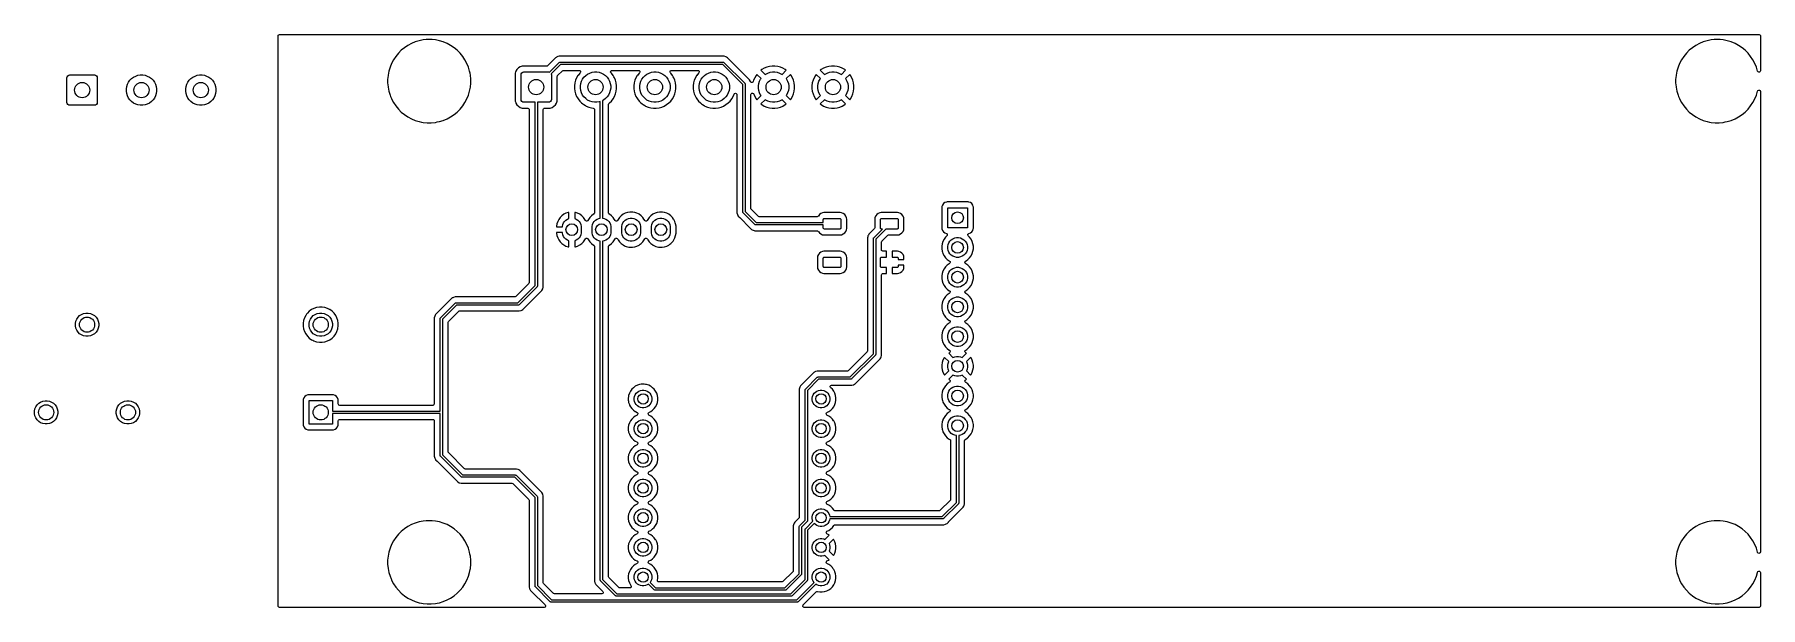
# Model space of a CAD drawing. Extents: x 82 to 229, y -139 to -91.
import ezdxf

# ---------------------------------------------------------------- set-up
doc = ezdxf.new("R2010")
doc.units = 0
doc.layers.add('BLACK', color=7, linetype='CONTINUOUS')

msp = doc.modelspace()

# ---------------------------------------------------------------- linework, layer by layer
at = {"layer": 'BLACK', "linetype": 'CONTINUOUS'}
for p, q in [((102.616, -90.6245), (102.635685, -90.557461)), ((102.616, -94.313154), (102.616, -90.6245)), ((102.635685, -90.557461), (102.688489, -90.511706)), ((102.688489, -90.511706), (102.74, -90.5005)), ((102.74, -90.5005), (229.3755, -90.5005)), ((113.727496, -91.431611), (113.436754, -91.625879)), ((113.727514, -91.4316), (113.727496, -91.431611)), ((114.035896, -91.266766), (113.727514, -91.4316)), ((114.035901, -91.266764), (114.035896, -91.266766)), ((114.358974, -91.132942), (114.035901, -91.266764)), ((114.693619, -91.031429), (114.358974, -91.132942)), ((114.69363, -91.031426), (114.693619, -91.031429)), ((115.036575, -90.963212), (114.69363, -91.031426)), ((115.036592, -90.963209), (115.036575, -90.963212)), ((115.306132, -90.936662), (115.036592, -90.963209)), ((115.384589, -90.928935), (115.306132, -90.936662)), ((115.734281, -90.928935), (115.384589, -90.928935)), ((115.819113, -90.93729), (115.734281, -90.928935)), ((116.082277, -90.963209), (115.819113, -90.93729)), ((116.082294, -90.963212), (116.082277, -90.963209)), ((116.425239, -91.031426), (116.082294, -90.963212)), ((116.42525, -91.031429), (116.425239, -91.031426)), ((116.759895, -91.132942), (116.42525, -91.031429)), ((117.082968, -91.266764), (116.759895, -91.132942)), ((117.082973, -91.266766), (117.082968, -91.266764)), ((117.391355, -91.4316), (117.082973, -91.266766)), ((117.391362, -91.431604), (117.391355, -91.4316)), ((117.391367, -91.431607), (117.391362, -91.431604)), ((117.682124, -91.625885), (117.391367, -91.431607)), ((223.963496, -91.431611), (223.672754, -91.625879)), ((223.963514, -91.4316), (223.963496, -91.431611)), ((224.271896, -91.266766), (223.963514, -91.4316)), ((224.271901, -91.266764), (224.271896, -91.266766)), ((224.594974, -91.132942), (224.271901, -91.266764)), ((224.929619, -91.031429), (224.594974, -91.132942)), ((224.92963, -91.031426), (224.929619, -91.031429)), ((225.272575, -90.963212), (224.92963, -91.031426)), ((225.272592, -90.963209), (225.272575, -90.963212)), ((225.542132, -90.936662), (225.272592, -90.963209)), ((225.620589, -90.928935), (225.542132, -90.936662)), ((225.970281, -90.928935), (225.620589, -90.928935)), ((226.055113, -90.93729), (225.970281, -90.928935)), ((226.318277, -90.963209), (226.055113, -90.93729)), ((226.318294, -90.963212), (226.318277, -90.963209)), ((226.661239, -91.031426), (226.318294, -90.963212)), ((226.66125, -91.031429), (226.661239, -91.031426)), ((226.995895, -91.132942), (226.66125, -91.031429)), ((227.318968, -91.266764), (226.995895, -91.132942)), ((227.318973, -91.266766), (227.318968, -91.266764)), ((227.627355, -91.4316), (227.318973, -91.266766)), ((227.627362, -91.431604), (227.627355, -91.4316)), ((227.627367, -91.431607), (227.627362, -91.431604)), ((227.918124, -91.625885), (227.627367, -91.431607)), ((229.3755, -90.5005), (229.442539, -90.520185)), ((229.442539, -90.520185), (229.488294, -90.572989)), ((229.488294, -90.572989), (229.4995, -90.6245)), ((229.4995, -90.6245), (229.4995, -93.60743)), ((112.338199, -92.964466), (112.204377, -93.287539)), ((112.338201, -92.964461), (112.338199, -92.964466)), ((112.503035, -92.656079), (112.338201, -92.964461)), ((112.503046, -92.656061), (112.503035, -92.656079)), ((112.697314, -92.365319), (112.503046, -92.656061)), ((112.697324, -92.365305), (112.697314, -92.365319)), ((112.919166, -92.09499), (112.697324, -92.365305)), ((113.166425, -91.847731), (112.919166, -92.09499)), ((113.43674, -91.625889), (113.166425, -91.847731)), ((113.436754, -91.625879), (113.43674, -91.625889)), ((117.682128, -91.625888), (117.682124, -91.625885)), ((117.682129, -91.625889), (117.682128, -91.625888)), ((117.952444, -91.847731), (117.682129, -91.625889)), ((118.199703, -92.09499), (117.952444, -91.847731)), ((118.199707, -92.094995), (118.199703, -92.09499)), ((118.199708, -92.094996), (118.199707, -92.094995)), ((118.42155, -92.365311), (118.199708, -92.094996)), ((118.615828, -92.656068), (118.42155, -92.365311)), ((118.780672, -92.964469), (118.615828, -92.656068)), ((118.914493, -93.287541), (118.780672, -92.964469)), ((126.265478, -92.595286), (125.701582, -93.159181)), ((125.854563, -93.714014), (126.675289, -92.893289)), ((126.787422, -93.064), (125.995985, -93.855436)), ((126.377282, -92.483481), (126.265478, -92.595286)), ((126.377285, -92.483479), (126.377282, -92.483481)), ((126.420689, -92.45842), (126.377285, -92.483479)), ((126.464095, -92.43336), (126.420689, -92.45842)), ((126.464096, -92.433359), (126.464095, -92.43336)), ((126.514209, -92.404425), (126.464096, -92.433359)), ((126.51421, -92.404424), (126.514209, -92.404425)), ((126.559587, -92.392265), (126.51421, -92.404424)), ((126.666943, -92.363499), (126.559587, -92.392265)), ((126.825057, -92.363499), (126.666943, -92.363499)), ((126.675289, -92.893289), (126.690443, -92.880853)), ((126.690443, -92.880853), (126.726491, -92.865921)), ((126.726491, -92.865921), (126.746, -92.864)), ((126.746, -92.864), (140.716, -92.864)), ((140.674578, -93.064), (126.787422, -93.064)), ((126.832653, -92.363499), (126.825057, -92.363499)), ((126.832669, -92.3635), (126.832653, -92.363499)), ((140.629331, -92.3635), (126.832669, -92.3635)), ((140.629347, -92.363499), (140.629331, -92.3635)), ((140.636943, -92.363499), (140.629347, -92.363499)), ((140.795057, -92.363499), (140.636943, -92.363499)), ((142.394, -94.783421), (140.674578, -93.064)), ((140.716, -92.864), (140.735509, -92.865921)), ((140.735509, -92.865921), (140.771557, -92.880853)), ((140.771557, -92.880853), (140.786711, -92.893289)), ((140.786711, -92.893289), (142.564711, -94.67129)), ((140.947785, -92.404423), (140.795057, -92.363499)), ((140.9979, -92.433358), (140.947785, -92.404423)), ((140.997904, -92.433359), (140.9979, -92.433358)), ((140.997904, -92.43336), (140.997904, -92.433359)), ((141.084716, -92.48348), (140.997904, -92.43336)), ((141.084717, -92.483481), (141.084716, -92.48348)), ((141.203588, -92.602352), (141.084717, -92.483481)), ((141.20359, -92.602355), (141.203588, -92.602352)), ((142.295591, -93.694355), (141.20359, -92.602355)), ((222.574199, -92.964466), (222.440377, -93.287539)), ((222.574201, -92.964461), (222.574199, -92.964466)), ((222.739035, -92.656079), (222.574201, -92.964461)), ((222.739046, -92.656061), (222.739035, -92.656079)), ((222.933314, -92.365319), (222.739046, -92.656061)), ((222.933324, -92.365305), (222.933314, -92.365319)), ((223.155166, -92.09499), (222.933324, -92.365305)), ((223.402425, -91.847731), (223.155166, -92.09499)), ((223.67274, -91.625889), (223.402425, -91.847731)), ((223.672754, -91.625879), (223.67274, -91.625889)), ((227.918128, -91.625888), (227.918124, -91.625885)), ((227.918129, -91.625889), (227.918128, -91.625888)), ((228.188444, -91.847731), (227.918129, -91.625889)), ((228.435703, -92.09499), (228.188444, -91.847731)), ((228.435707, -92.094995), (228.435703, -92.09499)), ((228.435708, -92.094996), (228.435707, -92.094995)), ((228.65755, -92.365311), (228.435708, -92.094996)), ((228.851828, -92.656068), (228.65755, -92.365311)), ((229.016672, -92.964469), (228.851828, -92.656068)), ((229.150493, -93.287541), (229.016672, -92.964469)), ((84.552, -94.2), (84.57103, -94.104329)), ((84.552, -96.3), (84.552, -94.2)), ((84.57103, -94.104329), (84.625223, -94.023223)), ((84.625223, -94.023223), (84.706329, -93.96903)), ((84.706329, -93.96903), (84.802, -93.95)), ((84.802, -93.95), (86.902, -93.95)), ((86.902, -93.95), (86.997671, -93.96903)), ((86.997671, -93.96903), (87.078777, -94.023223)), ((87.078777, -94.023223), (87.13297, -94.104329)), ((87.13297, -94.104329), (87.152, -94.2)), ((87.152, -94.2), (87.152, -96.3)), ((89.823568, -94.570752), (89.943472, -94.405718)), ((89.943472, -94.405718), (90.087718, -94.261472)), ((90.087718, -94.261472), (90.252752, -94.141568)), ((90.252752, -94.141568), (90.434512, -94.048957)), ((90.434512, -94.048957), (90.628521, -93.985919)), ((90.628521, -93.985919), (90.830003, -93.954007)), ((90.830003, -93.954007), (91.033997, -93.954007)), ((91.033997, -93.954007), (91.235479, -93.985919)), ((91.235479, -93.985919), (91.429488, -94.048957)), ((91.429488, -94.048957), (91.611248, -94.141568)), ((91.611248, -94.141568), (91.776282, -94.261472)), ((91.776282, -94.261472), (91.920528, -94.405718)), ((91.920528, -94.405718), (92.040432, -94.570752)), ((94.903568, -94.570752), (95.023472, -94.405718)), ((95.023472, -94.405718), (95.167718, -94.261472)), ((95.167718, -94.261472), (95.332752, -94.141568)), ((95.332752, -94.141568), (95.514512, -94.048957)), ((95.514512, -94.048957), (95.708521, -93.985919)), ((95.708521, -93.985919), (95.910003, -93.954007)), ((95.910003, -93.954007), (96.113997, -93.954007)), ((96.113997, -93.954007), (96.315479, -93.985919)), ((96.315479, -93.985919), (96.509488, -94.048957)), ((96.509488, -94.048957), (96.691248, -94.141568)), ((96.691248, -94.141568), (96.856282, -94.261472)), ((96.856282, -94.261472), (97.000528, -94.405718)), ((97.000528, -94.405718), (97.120432, -94.570752)), ((102.616, -115.195402), (102.616, -94.313154)), ((112.011716, -94.197954), (112.00037, -94.313154)), ((112.00037, -94.313154), (112.00037, -94.344568)), ((112.00037, -94.344568), (112.00037, -94.662846)), ((112.034644, -93.965157), (112.011716, -94.197954)), ((112.034647, -93.96514), (112.034644, -93.965157)), ((112.102861, -93.622195), (112.034647, -93.96514)), ((112.102864, -93.622184), (112.102861, -93.622195)), ((112.204377, -93.287539), (112.102864, -93.622184)), ((119.016003, -93.622175), (118.914493, -93.287541)), ((119.016004, -93.622181), (119.016003, -93.622175)), ((119.016005, -93.622184), (119.016004, -93.622181)), ((119.016008, -93.622195), (119.016005, -93.622184)), ((119.050023, -93.793204), (119.016008, -93.622195)), ((119.084224, -93.965147), (119.050023, -93.793204)), ((119.1185, -94.313154), (119.084224, -93.965147)), ((119.1185, -94.662846), (119.1185, -94.313154)), ((122.924, -93.793204), (122.9135, -93.895983)), ((122.9135, -93.895983), (122.9135, -96.096001)), ((122.924001, -93.793204), (122.924, -93.793204)), ((122.956756, -93.694355), (122.924001, -93.793203)), ((122.924001, -93.793203), (122.924001, -93.793204)), ((122.979185, -93.626668), (122.956756, -93.694355)), ((122.979187, -93.626663), (122.979185, -93.626668)), ((123.071289, -93.477342), (122.979187, -93.626663)), ((123.195342, -93.353289), (123.071289, -93.477342)), ((123.344663, -93.261187), (123.195342, -93.353289)), ((123.344668, -93.261185), (123.344663, -93.261187)), ((123.5112, -93.206001), (123.344668, -93.261185)), ((123.414, -93.946), (123.43303, -93.850329)), ((123.414, -96.046), (123.414, -93.946)), ((123.43303, -93.850329), (123.487223, -93.769223)), ((123.487223, -93.769223), (123.568329, -93.71503)), ((123.511203, -93.206), (123.5112, -93.206001)), ((123.613981, -93.195501), (123.511203, -93.206)), ((123.568329, -93.71503), (123.664, -93.696)), ((123.613998, -93.1955), (123.613981, -93.195501)), ((125.613901, -93.1955), (123.613998, -93.1955)), ((123.664, -93.696), (125.764, -93.696)), ((125.640259, -93.192666), (125.613901, -93.1955)), ((125.701582, -93.159181), (125.640259, -93.192666)), ((125.764, -93.696), (125.854563, -93.714014)), ((125.995985, -93.855436), (126.014, -93.946)), ((126.014, -93.946), (126.014, -96.046)), ((126.514499, -94.096096), (126.534184, -94.029058)), ((126.5145, -96.096009), (126.514499, -94.096096)), ((126.534184, -94.029058), (126.550818, -94.008416)), ((126.550818, -94.008416), (126.958416, -93.600819)), ((126.958416, -93.600819), (127.019739, -93.567334)), ((127.019739, -93.567334), (127.046097, -93.5645)), ((127.046097, -93.5645), (128.379846, -93.5645)), ((128.085394, -94.416006), (128.024306, -94.643989)), ((128.175714, -94.197954), (128.085394, -94.416006)), ((128.175719, -94.197943), (128.175714, -94.197954)), ((128.286014, -94.006909), (128.175719, -94.197943)), ((128.293727, -93.99355), (128.286014, -94.006909)), ((128.29373, -93.993545), (128.293727, -93.993549)), ((128.293727, -93.993549), (128.293727, -93.99355)), ((128.437406, -93.806302), (128.29373, -93.993545)), ((128.379846, -93.5645), (128.446885, -93.584185)), ((128.437412, -93.806295), (128.437406, -93.806302)), ((128.467527, -93.776181), (128.437412, -93.806295)), ((128.446885, -93.584185), (128.49264, -93.636989)), ((128.473559, -93.769703), (128.467527, -93.776181)), ((128.502584, -93.706147), (128.473559, -93.769703)), ((128.49264, -93.636989), (128.502584, -93.706147)), ((128.529919, -94.692521), (128.592957, -94.498512)), ((128.592957, -94.498512), (128.685568, -94.316752)), ((128.685568, -94.316752), (128.805472, -94.151718)), ((128.805472, -94.151718), (128.949718, -94.007472)), ((128.949718, -94.007472), (129.114752, -93.887568)), ((129.114752, -93.887568), (129.296512, -93.794957)), ((129.296512, -93.794957), (129.490521, -93.731919)), ((129.490521, -93.731919), (129.692003, -93.700007)), ((129.692003, -93.700007), (129.895997, -93.700007)), ((129.895997, -93.700007), (130.097479, -93.731919)), ((130.097479, -93.731919), (130.291488, -93.794957)), ((130.291488, -93.794957), (130.473248, -93.887568)), ((130.473248, -93.887568), (130.638282, -94.007472)), ((130.638282, -94.007472), (130.782528, -94.151718)), ((130.782528, -94.151718), (130.902432, -94.316752)), ((130.902432, -94.316752), (130.995043, -94.498512)), ((130.995043, -94.498512), (131.058081, -94.692521)), ((131.086988, -93.714858), (131.091972, -93.645166)), ((131.120473, -93.776181), (131.086988, -93.714858)), ((131.091972, -93.645166), (131.133844, -93.589233)), ((131.150587, -93.806295), (131.120473, -93.776181)), ((131.133844, -93.589233), (131.199308, -93.564816)), ((131.150592, -93.806301), (131.150587, -93.806295)), ((131.294273, -93.99355), (131.150592, -93.806301)), ((131.199308, -93.564816), (131.208154, -93.5645)), ((131.208154, -93.5645), (133.459846, -93.5645)), ((131.370118, -94.124918), (131.294273, -93.99355)), ((131.41228, -94.197943), (131.370118, -94.124918)), ((131.412282, -94.197948), (131.41228, -94.197943)), ((131.412284, -94.197951), (131.412282, -94.197948)), ((131.502606, -94.416007), (131.412284, -94.197951)), ((131.563693, -94.643986), (131.502606, -94.416007)), ((133.165394, -94.416006), (133.104306, -94.643989)), ((133.255714, -94.197954), (133.165394, -94.416006)), ((133.255719, -94.197943), (133.255714, -94.197954)), ((133.366014, -94.006909), (133.255719, -94.197943)), ((133.373727, -93.99355), (133.366014, -94.006909)), ((133.37373, -93.993545), (133.373727, -93.993549)), ((133.373727, -93.993549), (133.373727, -93.99355)), ((133.517406, -93.806302), (133.37373, -93.993545)), ((133.459846, -93.5645), (133.526885, -93.584185)), ((133.517412, -93.806295), (133.517406, -93.806302)), ((133.547527, -93.776181), (133.517412, -93.806295)), ((133.526885, -93.584185), (133.57264, -93.636989)), ((133.553559, -93.769703), (133.547527, -93.776181)), ((133.582584, -93.706147), (133.553559, -93.769703)), ((133.57264, -93.636989), (133.582584, -93.706147)), ((133.609919, -94.692521), (133.672957, -94.498512)), ((133.672957, -94.498512), (133.765568, -94.316752)), ((133.765568, -94.316752), (133.885472, -94.151718)), ((133.885472, -94.151718), (134.029718, -94.007472)), ((134.029718, -94.007472), (134.194752, -93.887568)), ((134.194752, -93.887568), (134.376512, -93.794957)), ((134.376512, -93.794957), (134.570521, -93.731919)), ((134.570521, -93.731919), (134.772003, -93.700007)), ((134.772003, -93.700007), (134.975997, -93.700007)), ((134.975997, -93.700007), (135.177479, -93.731919)), ((135.177479, -93.731919), (135.371488, -93.794957)), ((135.371488, -93.794957), (135.553248, -93.887568)), ((135.553248, -93.887568), (135.718282, -94.007472)), ((135.718282, -94.007472), (135.862528, -94.151718)), ((135.862528, -94.151718), (135.982432, -94.316752)), ((135.982432, -94.316752), (136.075043, -94.498512)), ((136.075043, -94.498512), (136.138081, -94.692521)), ((136.166988, -93.714858), (136.171972, -93.645166)), ((136.200473, -93.776181), (136.166988, -93.714858)), ((136.171972, -93.645166), (136.213844, -93.589233)), ((136.230587, -93.806295), (136.200473, -93.776181)), ((136.213844, -93.589233), (136.279308, -93.564816)), ((136.230592, -93.806301), (136.230587, -93.806295)), ((136.374273, -93.99355), (136.230592, -93.806301)), ((136.279308, -93.564816), (136.288154, -93.5645)), ((136.288154, -93.5645), (138.539846, -93.5645)), ((136.450118, -94.124918), (136.374273, -93.99355)), ((136.49228, -94.197943), (136.450118, -94.124918)), ((136.492282, -94.197948), (136.49228, -94.197943)), ((136.492284, -94.197951), (136.492282, -94.197948)), ((136.582606, -94.416007), (136.492284, -94.197951)), ((136.643693, -94.643986), (136.582606, -94.416007)), ((138.245394, -94.416006), (138.184306, -94.643989)), ((138.335714, -94.197954), (138.245394, -94.416006)), ((138.335719, -94.197943), (138.335714, -94.197954)), ((138.446014, -94.006909), (138.335719, -94.197943)), ((138.453727, -93.99355), (138.446014, -94.006909)), ((138.45373, -93.993545), (138.453727, -93.993549)), ((138.453727, -93.993549), (138.453727, -93.99355)), ((138.597406, -93.806302), (138.45373, -93.993545)), ((138.539846, -93.5645), (138.606885, -93.584185)), ((138.597412, -93.806295), (138.597406, -93.806302)), ((138.627527, -93.776181), (138.597412, -93.806295)), ((138.606885, -93.584185), (138.65264, -93.636989)), ((138.633559, -93.769703), (138.627527, -93.776181)), ((138.662584, -93.706147), (138.633559, -93.769703)), ((138.65264, -93.636989), (138.662584, -93.706147)), ((138.689919, -94.692521), (138.752957, -94.498512)), ((138.752957, -94.498512), (138.845568, -94.316752)), ((138.845568, -94.316752), (138.965472, -94.151718)), ((138.965472, -94.151718), (139.109718, -94.007472)), ((139.109718, -94.007472), (139.274752, -93.887568)), ((139.274752, -93.887568), (139.456512, -93.794957)), ((139.456512, -93.794957), (139.650521, -93.731919)), ((139.650521, -93.731919), (139.852003, -93.700007)), ((139.852003, -93.700007), (140.055997, -93.700007)), ((140.055997, -93.700007), (140.257479, -93.731919)), ((140.257479, -93.731919), (140.451488, -93.794957)), ((140.451488, -93.794957), (140.633248, -93.887568)), ((140.633248, -93.887568), (140.798282, -94.007472)), ((140.798282, -94.007472), (140.942528, -94.151718)), ((140.942528, -94.151718), (141.062432, -94.316752)), ((141.062432, -94.316752), (141.155043, -94.498512)), ((141.155043, -94.498512), (141.218081, -94.692521)), ((142.974518, -94.373282), (142.295591, -93.694355)), ((142.974524, -94.37329), (142.974518, -94.373282)), ((143.053573, -94.510209), (142.974524, -94.37329)), ((143.053577, -94.510216), (143.053573, -94.510209)), ((143.057348, -94.524291), (143.053577, -94.510216)), ((143.074431, -94.561699), (143.057348, -94.524291)), ((143.296897, -94.524291), (143.260531, -94.583952)), ((143.325871, -94.41616), (143.296897, -94.524291)), ((143.41616, -94.19818), (143.325871, -94.41616)), ((143.416165, -94.198171), (143.41616, -94.19818)), ((143.534144, -93.993828), (143.416165, -94.198171)), ((143.53415, -93.993818), (143.534144, -93.993828)), ((143.59672, -93.912275), (143.53415, -93.993818)), ((143.596721, -93.912275), (143.59672, -93.912275)), ((143.957393, -94.272947), (143.596721, -93.912275)), ((143.769919, -94.692521), (143.832957, -94.498512)), ((143.832957, -94.498512), (143.925568, -94.316752)), ((143.925568, -94.316752), (143.957393, -94.272947)), ((144.031818, -93.49615), (143.950275, -93.55872)), ((143.950275, -93.55872), (143.950275, -93.558721)), ((143.950275, -93.558721), (144.310947, -93.919393)), ((144.031828, -93.496144), (144.031818, -93.49615)), ((144.236171, -93.378165), (144.031828, -93.496144)), ((144.23618, -93.37816), (144.236171, -93.378165)), ((144.454162, -93.28787), (144.23618, -93.37816)), ((144.310947, -93.919393), (144.354752, -93.887568)), ((144.354752, -93.887568), (144.536512, -93.794957)), ((144.682085, -93.226799), (144.454162, -93.28787)), ((144.536512, -93.794957), (144.730521, -93.731919)), ((144.916014, -93.196), (144.682085, -93.226799)), ((144.730521, -93.731919), (144.932003, -93.700007)), ((145.151985, -93.196), (144.916014, -93.196)), ((144.932003, -93.700007), (145.135997, -93.700007)), ((145.135997, -93.700007), (145.337479, -93.731919)), ((145.385914, -93.226799), (145.151985, -93.196)), ((145.337479, -93.731919), (145.531488, -93.794957)), ((145.613838, -93.28787), (145.385914, -93.226799)), ((145.531488, -93.794957), (145.713248, -93.887568)), ((145.831819, -93.37816), (145.613836, -93.28787)), ((145.613836, -93.28787), (145.613838, -93.28787)), ((145.713248, -93.887568), (145.757051, -93.919393)), ((145.757051, -93.919393), (146.117723, -93.558721)), ((145.831828, -93.378165), (145.831819, -93.37816)), ((146.036171, -93.496144), (145.831828, -93.378165)), ((146.036172, -93.496145), (146.036171, -93.496144)), ((146.117723, -93.558721), (146.036172, -93.496145)), ((146.471277, -93.912275), (146.110605, -94.272946)), ((146.110605, -94.272946), (146.142432, -94.316752)), ((146.142432, -94.316752), (146.235043, -94.498512)), ((146.235043, -94.498512), (146.298081, -94.692521)), ((146.533854, -93.993827), (146.471277, -93.912275)), ((146.533855, -93.993828), (146.533854, -93.993827)), ((146.651834, -94.198171), (146.533855, -93.993828)), ((146.651839, -94.19818), (146.651834, -94.198171)), ((146.742129, -94.416162), (146.651839, -94.19818)), ((146.8032, -94.644085), (146.742129, -94.416162)), ((148.40587, -94.416162), (148.344799, -94.644085)), ((148.49616, -94.19818), (148.40587, -94.416162)), ((148.496165, -94.198171), (148.49616, -94.19818)), ((148.614144, -93.993828), (148.496165, -94.198171)), ((148.61415, -93.993818), (148.614144, -93.993828)), ((148.67672, -93.912275), (148.61415, -93.993818)), ((148.676721, -93.912275), (148.67672, -93.912275)), ((149.037393, -94.272947), (148.676721, -93.912275)), ((148.849919, -94.692521), (148.912957, -94.498512)), ((148.912957, -94.498512), (149.005568, -94.316752)), ((149.005568, -94.316752), (149.037393, -94.272947)), ((149.111818, -93.49615), (149.030275, -93.55872)), ((149.030275, -93.55872), (149.030275, -93.558721)), ((149.030275, -93.558721), (149.390947, -93.919393)), ((149.111828, -93.496144), (149.111818, -93.49615)), ((149.316171, -93.378165), (149.111828, -93.496144)), ((149.31618, -93.37816), (149.316171, -93.378165)), ((149.534162, -93.28787), (149.31618, -93.37816)), ((149.390947, -93.919393), (149.434752, -93.887568)), ((149.434752, -93.887568), (149.616512, -93.794957)), ((149.762085, -93.226799), (149.534162, -93.28787)), ((149.616512, -93.794957), (149.810521, -93.731919)), ((149.996014, -93.196), (149.762085, -93.226799)), ((149.810521, -93.731919), (150.012003, -93.700007)), ((150.231985, -93.196), (149.996014, -93.196)), ((150.012003, -93.700007), (150.215997, -93.700007)), ((150.215997, -93.700007), (150.417479, -93.731919)), ((150.465914, -93.226799), (150.231985, -93.196)), ((150.417479, -93.731919), (150.611488, -93.794957)), ((150.693838, -93.28787), (150.465914, -93.226799)), ((150.611488, -93.794957), (150.793248, -93.887568)), ((150.911819, -93.37816), (150.693836, -93.28787)), ((150.693836, -93.28787), (150.693838, -93.28787)), ((150.793248, -93.887568), (150.837051, -93.919393)), ((150.837051, -93.919393), (151.197723, -93.558721)), ((150.911828, -93.378165), (150.911819, -93.37816)), ((151.116171, -93.496144), (150.911828, -93.378165)), ((151.116172, -93.496145), (151.116171, -93.496144)), ((151.197723, -93.558721), (151.116172, -93.496145)), ((151.551277, -93.912275), (151.190605, -94.272946)), ((151.190605, -94.272946), (151.222432, -94.316752)), ((151.222432, -94.316752), (151.315043, -94.498512)), ((151.315043, -94.498512), (151.378081, -94.692521)), ((151.613854, -93.993827), (151.551277, -93.912275)), ((151.613855, -93.993828), (151.613854, -93.993827)), ((151.731834, -94.198171), (151.613855, -93.993828)), ((151.731839, -94.19818), (151.731834, -94.198171)), ((151.822129, -94.416162), (151.731839, -94.19818)), ((151.8832, -94.644085), (151.822129, -94.416162)), ((222.247716, -94.197954), (222.23637, -94.313154)), ((222.23637, -94.313154), (222.23637, -94.344568)), ((222.23637, -94.344568), (222.23637, -94.662846)), ((222.270644, -93.965157), (222.247716, -94.197954)), ((222.270647, -93.96514), (222.270644, -93.965157)), ((222.338861, -93.622195), (222.270647, -93.96514)), ((222.338864, -93.622184), (222.338861, -93.622195)), ((222.440377, -93.287539), (222.338864, -93.622184)), ((229.252003, -93.622175), (229.150493, -93.287541)), ((229.252004, -93.622181), (229.252003, -93.622175)), ((229.252005, -93.622184), (229.252004, -93.622181)), ((229.252007, -93.622192), (229.252005, -93.622184)), ((229.253883, -93.631622), (229.252007, -93.622192)), ((229.256523, -93.642365), (229.253883, -93.631622)), ((229.294297, -93.701143), (229.256523, -93.642365)), ((229.357853, -93.730168), (229.294297, -93.701143)), ((229.427011, -93.720224), (229.357853, -93.730168)), ((229.479815, -93.674469), (229.427011, -93.720224)), ((229.4995, -93.60743), (229.479815, -93.674469)), ((89.636007, -95.148003), (89.667919, -94.946521)), ((89.636007, -95.351997), (89.636007, -95.148003)), ((89.667919, -95.553479), (89.636007, -95.351997)), ((89.667919, -94.946521), (89.730957, -94.752512)), ((89.730957, -95.747488), (89.667919, -95.553479)), ((89.730957, -94.752512), (89.823568, -94.570752)), ((89.823568, -95.929248), (89.730957, -95.747488)), ((89.943472, -96.094282), (89.823568, -95.929248)), ((92.040432, -95.929248), (91.920528, -96.094282)), ((92.040432, -94.570752), (92.133043, -94.752512)), ((92.133043, -95.747488), (92.040432, -95.929248)), ((92.133043, -94.752512), (92.196081, -94.946521)), ((92.196081, -95.553479), (92.133043, -95.747488)), ((92.196081, -94.946521), (92.227993, -95.148003)), ((92.227993, -95.351997), (92.196081, -95.553479)), ((92.227993, -95.148003), (92.227993, -95.351997)), ((94.716007, -95.148003), (94.747919, -94.946521)), ((94.716007, -95.351997), (94.716007, -95.148003)), ((94.747919, -95.553479), (94.716007, -95.351997)), ((94.747919, -94.946521), (94.810957, -94.752512)), ((94.810957, -95.747488), (94.747919, -95.553479)), ((94.810957, -94.752512), (94.903568, -94.570752)), ((94.903568, -95.929248), (94.810957, -95.747488)), ((95.023472, -96.094282), (94.903568, -95.929248)), ((97.120432, -95.929248), (97.000528, -96.094282)), ((97.120432, -94.570752), (97.213043, -94.752512)), ((97.213043, -95.747488), (97.120432, -95.929248)), ((97.213043, -94.752512), (97.276081, -94.946521)), ((97.276081, -95.553479), (97.213043, -95.747488)), ((97.276081, -94.946521), (97.307993, -95.148003)), ((97.307993, -95.351997), (97.276081, -95.553479)), ((97.307993, -95.148003), (97.307993, -95.351997)), ((112.00037, -94.662846), (112.010673, -94.767455)), ((112.010673, -94.767455), (112.034644, -95.010842)), ((112.034644, -95.010842), (112.034647, -95.010859)), ((112.034647, -95.010859), (112.102861, -95.353804)), ((112.102861, -95.353804), (112.102864, -95.353815)), ((112.102864, -95.353815), (112.204377, -95.68846)), ((112.204377, -95.68846), (112.248022, -95.793828)), ((112.248022, -95.793828), (112.320282, -95.968279)), ((112.320282, -95.968279), (112.338199, -96.011533)), ((112.338199, -96.011533), (112.338201, -96.011538)), ((112.338201, -96.011538), (112.503035, -96.31992)), ((118.615828, -96.319932), (118.780672, -96.011531)), ((118.780672, -96.011531), (118.914493, -95.688459)), ((118.914493, -95.688459), (119.016003, -95.353825)), ((119.016003, -95.353825), (119.016005, -95.353815)), ((119.016005, -95.353815), (119.016008, -95.353804)), ((119.016008, -95.353804), (119.063703, -95.11402)), ((119.063703, -95.11402), (119.084224, -95.010853)), ((119.084224, -95.010853), (119.1185, -94.662846)), ((127.993501, -94.877979), (127.9935, -94.877995)), ((127.9935, -94.877995), (127.9935, -95.114004)), ((127.9935, -95.114004), (127.993501, -95.11402)), ((128.024306, -94.643989), (127.993501, -94.877979)), ((127.993501, -95.11402), (128.024293, -95.347914)), ((128.024293, -95.347914), (128.024307, -95.348014)), ((128.024307, -95.348014), (128.025861, -95.353815)), ((128.025861, -95.353815), (128.085394, -95.575993)), ((128.085394, -95.575993), (128.175714, -95.794045)), ((128.175714, -95.794045), (128.175719, -95.794056)), ((128.175719, -95.794056), (128.246677, -95.916957)), ((128.246677, -95.916957), (128.293727, -95.99845)), ((128.293727, -95.99845), (128.293729, -95.998453)), ((128.293729, -95.998453), (128.29373, -95.998454)), ((128.29373, -95.998454), (128.437406, -96.185697)), ((128.498007, -94.894003), (128.529919, -94.692521)), ((128.498007, -95.097997), (128.498007, -94.894003)), ((128.529919, -95.299479), (128.498007, -95.097997)), ((128.592957, -95.493488), (128.529919, -95.299479)), ((128.685568, -95.675248), (128.592957, -95.493488)), ((128.805472, -95.840282), (128.685568, -95.675248)), ((128.949718, -95.984528), (128.805472, -95.840282)), ((129.114752, -96.104432), (128.949718, -95.984528)), ((130.638282, -95.984528), (130.473248, -96.104432)), ((130.782528, -95.840282), (130.638282, -95.984528)), ((130.902432, -95.675248), (130.782528, -95.840282)), ((130.995043, -95.493488), (130.902432, -95.675248)), ((131.058081, -95.299479), (130.995043, -95.493488)), ((131.058081, -94.692521), (131.089993, -94.894003)), ((131.089993, -95.097997), (131.058081, -95.299479)), ((131.089993, -94.894003), (131.089993, -95.097997)), ((131.150592, -96.185699), (131.294273, -95.99845)), ((131.294273, -95.99845), (131.412284, -95.794049)), ((131.412284, -95.794049), (131.502606, -95.575993)), ((131.502606, -95.575993), (131.563693, -95.348014)), ((131.5945, -94.877989), (131.563693, -94.643986)), ((131.563693, -95.348014), (131.5945, -95.114011)), ((131.5945, -95.114011), (131.5945, -94.877989)), ((133.073501, -94.877979), (133.0735, -94.877995)), ((133.0735, -94.877995), (133.0735, -95.114004)), ((133.0735, -95.114004), (133.073501, -95.11402)), ((133.104306, -94.643989), (133.073501, -94.877979)), ((133.073501, -95.11402), (133.104293, -95.347914)), ((133.104293, -95.347914), (133.104307, -95.348014)), ((133.104307, -95.348014), (133.105861, -95.353815)), ((133.105861, -95.353815), (133.165394, -95.575993)), ((133.165394, -95.575993), (133.255714, -95.794045)), ((133.255714, -95.794045), (133.255719, -95.794056)), ((133.255719, -95.794056), (133.326677, -95.916957)), ((133.326677, -95.916957), (133.373727, -95.99845)), ((133.373727, -95.99845), (133.373729, -95.998453)), ((133.373729, -95.998453), (133.37373, -95.998454)), ((133.37373, -95.998454), (133.517406, -96.185697)), ((133.578007, -94.894003), (133.609919, -94.692521)), ((133.578007, -95.097997), (133.578007, -94.894003)), ((133.609919, -95.299479), (133.578007, -95.097997)), ((133.672957, -95.493488), (133.609919, -95.299479)), ((133.765568, -95.675248), (133.672957, -95.493488)), ((133.885472, -95.840282), (133.765568, -95.675248)), ((134.029718, -95.984528), (133.885472, -95.840282)), ((134.194752, -96.104432), (134.029718, -95.984528)), ((135.718282, -95.984528), (135.553248, -96.104432)), ((135.862528, -95.840282), (135.718282, -95.984528)), ((135.982432, -95.675248), (135.862528, -95.840282)), ((136.075043, -95.493488), (135.982432, -95.675248)), ((136.138081, -95.299479), (136.075043, -95.493488)), ((136.138081, -94.692521), (136.169993, -94.894003)), ((136.169993, -95.097997), (136.138081, -95.299479)), ((136.169993, -94.894003), (136.169993, -95.097997)), ((136.230592, -96.185699), (136.374273, -95.99845)), ((136.374273, -95.99845), (136.492284, -95.794049)), ((136.492284, -95.794049), (136.582606, -95.575993)), ((136.582606, -95.575993), (136.643693, -95.348014)), ((136.6745, -94.877989), (136.643693, -94.643986)), ((136.643693, -95.348014), (136.6745, -95.114011)), ((136.6745, -95.114011), (136.6745, -94.877989)), ((138.153501, -94.877979), (138.1535, -94.877995)), ((138.1535, -94.877995), (138.1535, -95.114004)), ((138.1535, -95.114004), (138.153501, -95.11402)), ((138.184306, -94.643989), (138.153501, -94.877979)), ((138.153501, -95.11402), (138.184293, -95.347914)), ((138.184293, -95.347914), (138.184307, -95.348014)), ((138.184307, -95.348014), (138.185861, -95.353815)), ((138.185861, -95.353815), (138.245394, -95.575993)), ((138.245394, -95.575993), (138.335714, -95.794045)), ((138.335714, -95.794045), (138.335719, -95.794056)), ((138.335719, -95.794056), (138.406677, -95.916957)), ((138.406677, -95.916957), (138.453727, -95.99845)), ((138.453727, -95.99845), (138.453729, -95.998453)), ((138.453729, -95.998453), (138.45373, -95.998454)), ((138.45373, -95.998454), (138.597406, -96.185697)), ((138.658007, -94.894003), (138.689919, -94.692521)), ((138.658007, -95.097997), (138.658007, -94.894003)), ((138.689919, -95.299479), (138.658007, -95.097997)), ((138.752957, -95.493488), (138.689919, -95.299479)), ((138.845568, -95.675248), (138.752957, -95.493488)), ((138.965472, -95.840282), (138.845568, -95.675248)), ((139.109718, -95.984528), (138.965472, -95.840282)), ((139.274752, -96.104432), (139.109718, -95.984528)), ((140.798282, -95.984528), (140.633248, -96.104432)), ((140.942528, -95.840282), (140.798282, -95.984528)), ((141.062432, -95.675248), (140.942528, -95.840282)), ((141.155043, -95.493488), (141.062432, -95.675248)), ((141.218081, -95.299479), (141.155043, -95.493488)), ((141.218081, -94.692521), (141.249993, -94.894003)), ((141.249993, -95.097997), (141.218081, -95.299479)), ((141.249993, -94.894003), (141.249993, -95.097997)), ((141.310592, -96.185699), (141.454273, -95.99845)), ((141.454273, -95.99845), (141.572284, -95.794049)), ((141.572284, -95.794049), (141.654939, -95.594501)), ((141.654939, -95.594501), (141.69878, -95.540099)), ((141.69878, -95.540099), (141.765074, -95.518034)), ((141.765074, -95.518034), (141.832773, -95.535313)), ((141.832773, -95.535313), (141.880384, -95.58645)), ((141.880384, -95.58645), (141.8935, -95.641955)), ((141.8935, -95.641955), (141.8935, -105.57733)), ((142.394, -105.664), (142.394, -94.783421)), ((142.564711, -94.67129), (142.577147, -94.686443)), ((142.577147, -94.686443), (142.592079, -94.722491)), ((142.592079, -94.722491), (142.594, -94.742)), ((142.594, -94.742), (142.594, -105.622578)), ((143.128309, -94.606185), (143.074431, -94.561699)), ((143.0945, -95.640648), (143.114185, -95.573609)), ((143.0945, -105.363903), (143.0945, -95.640648)), ((143.114185, -95.573609), (143.166989, -95.527854)), ((143.197684, -94.61448), (143.128309, -94.606185)), ((143.166989, -95.527854), (143.236147, -95.51791)), ((143.260531, -94.583952), (143.197684, -94.61448)), ((143.236147, -95.51791), (143.299703, -95.546935)), ((143.299703, -95.546935), (143.333061, -95.593196)), ((143.333061, -95.593196), (143.41616, -95.793819)), ((143.41616, -95.793819), (143.416165, -95.793828)), ((143.416165, -95.793828), (143.534144, -95.998171)), ((143.534144, -95.998171), (143.534145, -95.998172)), ((143.534145, -95.998172), (143.596721, -96.079723)), ((143.596721, -96.079723), (143.957392, -95.719051)), ((143.738007, -94.894003), (143.769919, -94.692521)), ((143.738007, -95.097997), (143.738007, -94.894003)), ((143.769919, -95.299479), (143.738007, -95.097997)), ((143.832957, -95.493488), (143.769919, -95.299479)), ((143.925568, -95.675248), (143.832957, -95.493488)), ((143.957392, -95.719051), (143.925568, -95.675248)), ((146.142432, -95.675248), (146.110605, -95.719052)), ((146.110605, -95.719052), (146.471276, -96.079723)), ((146.235043, -95.493488), (146.142432, -95.675248)), ((146.298081, -95.299479), (146.235043, -95.493488)), ((146.298081, -94.692521), (146.329993, -94.894003)), ((146.329993, -95.097997), (146.298081, -95.299479)), ((146.329993, -94.894003), (146.329993, -95.097997)), ((146.471279, -96.079723), (146.53385, -95.998181)), ((146.53385, -95.998181), (146.651834, -95.793828)), ((146.651834, -95.793828), (146.651839, -95.793819)), ((146.651839, -95.793819), (146.742129, -95.575837)), ((146.742129, -95.575837), (146.8032, -95.347914)), ((146.833999, -94.878014), (146.8032, -94.644085)), ((146.8032, -95.347914), (146.833999, -95.113985)), ((146.834, -94.878028), (146.833999, -94.878014)), ((146.833999, -95.113985), (146.834, -95.113971)), ((146.834, -95.113971), (146.834, -94.878028)), ((148.344799, -94.644085), (148.314, -94.878014)), ((148.314, -94.878014), (148.314, -95.113985)), ((148.314, -95.113985), (148.344799, -95.347914)), ((148.344799, -95.347914), (148.40587, -95.575837)), ((148.40587, -95.575837), (148.49616, -95.793819)), ((148.49616, -95.793819), (148.496165, -95.793828)), ((148.496165, -95.793828), (148.614144, -95.998171)), ((148.614144, -95.998171), (148.614145, -95.998172)), ((148.614145, -95.998172), (148.676721, -96.079723)), ((148.676721, -96.079723), (149.037392, -95.719051)), ((148.818007, -94.894003), (148.849919, -94.692521)), ((148.818007, -95.097997), (148.818007, -94.894003)), ((148.849919, -95.299479), (148.818007, -95.097997)), ((148.912957, -95.493488), (148.849919, -95.299479)), ((149.005568, -95.675248), (148.912957, -95.493488)), ((149.037392, -95.719051), (149.005568, -95.675248)), ((151.222432, -95.675248), (151.190605, -95.719052)), ((151.190605, -95.719052), (151.551276, -96.079723)), ((151.315043, -95.493488), (151.222432, -95.675248)), ((151.378081, -95.299479), (151.315043, -95.493488)), ((151.378081, -94.692521), (151.409993, -94.894003)), ((151.409993, -95.097997), (151.378081, -95.299479)), ((151.409993, -94.894003), (151.409993, -95.097997)), ((151.551279, -96.079723), (151.61385, -95.998181)), ((151.61385, -95.998181), (151.731834, -95.793828)), ((151.731834, -95.793828), (151.731839, -95.793819)), ((151.731839, -95.793819), (151.822129, -95.575837)), ((151.822129, -95.575837), (151.8832, -95.347914)), ((151.913999, -94.878014), (151.8832, -94.644085)), ((151.8832, -95.347914), (151.913999, -95.113985)), ((151.914, -94.878028), (151.913999, -94.878014)), ((151.913999, -95.113985), (151.914, -95.113971)), ((151.914, -95.113971), (151.914, -94.878028)), ((222.23637, -94.662846), (222.246673, -94.767455)), ((222.246673, -94.767455), (222.270644, -95.010842)), ((222.270644, -95.010842), (222.270647, -95.010859)), ((222.270647, -95.010859), (222.338861, -95.353804)), ((222.338861, -95.353804), (222.338864, -95.353815)), ((222.338864, -95.353815), (222.440377, -95.68846)), ((222.440377, -95.68846), (222.484022, -95.793828)), ((222.484022, -95.793828), (222.556282, -95.968279)), ((222.556282, -95.968279), (222.574199, -96.011533)), ((222.574199, -96.011533), (222.574201, -96.011538)), ((222.574201, -96.011538), (222.739035, -96.31992)), ((228.851828, -96.319932), (229.016672, -96.011531)), ((229.016672, -96.011531), (229.150493, -95.688459)), ((229.150493, -95.688459), (229.252003, -95.353825)), ((229.252003, -95.353825), (229.253882, -95.344379)), ((229.253882, -95.344379), (229.286267, -95.282467)), ((229.286267, -95.282467), (229.346983, -95.247893)), ((229.346983, -95.247893), (229.416752, -95.251632)), ((229.416752, -95.251632), (229.473424, -95.292498)), ((229.473424, -95.292498), (229.499006, -95.357516)), ((229.499006, -95.357516), (229.4995, -95.368569)), ((229.4995, -95.368569), (229.4995, -134.75543)), ((84.57103, -96.395671), (84.552, -96.3)), ((84.625223, -96.476777), (84.57103, -96.395671)), ((84.706329, -96.53097), (84.625223, -96.476777)), ((84.802, -96.55), (84.706329, -96.53097)), ((86.902, -96.55), (84.802, -96.55)), ((86.997671, -96.53097), (86.902, -96.55)), ((87.078777, -96.476777), (86.997671, -96.53097)), ((87.13297, -96.395671), (87.078777, -96.476777)), ((87.152, -96.3), (87.13297, -96.395671)), ((90.087718, -96.238528), (89.943472, -96.094282)), ((90.252752, -96.358432), (90.087718, -96.238528)), ((90.434512, -96.451043), (90.252752, -96.358432)), ((90.628521, -96.514081), (90.434512, -96.451043)), ((90.830003, -96.545993), (90.628521, -96.514081)), ((91.033997, -96.545993), (90.830003, -96.545993)), ((91.235479, -96.514081), (91.033997, -96.545993)), ((91.429488, -96.451043), (91.235479, -96.514081)), ((91.611248, -96.358432), (91.429488, -96.451043)), ((91.776282, -96.238528), (91.611248, -96.358432)), ((91.920528, -96.094282), (91.776282, -96.238528)), ((95.167718, -96.238528), (95.023472, -96.094282)), ((95.332752, -96.358432), (95.167718, -96.238528)), ((95.514512, -96.451043), (95.332752, -96.358432)), ((95.708521, -96.514081), (95.514512, -96.451043)), ((95.910003, -96.545993), (95.708521, -96.514081)), ((96.113997, -96.545993), (95.910003, -96.545993)), ((96.315479, -96.514081), (96.113997, -96.545993)), ((96.509488, -96.451043), (96.315479, -96.514081)), ((96.691248, -96.358432), (96.509488, -96.451043)), ((96.856282, -96.238528), (96.691248, -96.358432)), ((97.000528, -96.094282), (96.856282, -96.238528)), ((112.503035, -96.31992), (112.503046, -96.319938)), ((112.503046, -96.319938), (112.697314, -96.61068)), ((112.697314, -96.61068), (112.697324, -96.610694)), ((112.697324, -96.610694), (112.919166, -96.881009)), ((112.919166, -96.881009), (113.166425, -97.128268)), ((113.166425, -97.128268), (113.16643, -97.128272)), ((113.16643, -97.128272), (113.166431, -97.128273)), ((113.166431, -97.128273), (113.436746, -97.350115)), ((113.436746, -97.350115), (113.727503, -97.544393)), ((117.391367, -97.544393), (117.682124, -97.350115)), ((117.682124, -97.350115), (117.952439, -97.128273)), ((117.952439, -97.128273), (118.199708, -96.881004)), ((118.199708, -96.881004), (118.42155, -96.610689)), ((118.42155, -96.610689), (118.615828, -96.319932)), ((122.9135, -96.096001), (122.913501, -96.096018)), ((122.913501, -96.096018), (122.924, -96.198796)), ((122.924, -96.198796), (122.924001, -96.198799)), ((122.924001, -96.198799), (122.964137, -96.31992)), ((122.964137, -96.31992), (122.979186, -96.365334)), ((122.979186, -96.365334), (123.071288, -96.514656)), ((123.071288, -96.514656), (123.195344, -96.638712)), ((123.195344, -96.638712), (123.344666, -96.730814)), ((123.344666, -96.730814), (123.511203, -96.785999)), ((123.43303, -96.141671), (123.414, -96.046)), ((123.487223, -96.222777), (123.43303, -96.141671)), ((123.568329, -96.27697), (123.487223, -96.222777)), ((123.511203, -96.785999), (123.613991, -96.7965)), ((123.664, -96.296), (123.568329, -96.27697)), ((123.613991, -96.7965), (123.9895, -96.796499)), ((124.614, -96.296), (123.664, -96.296)), ((123.9895, -96.796499), (124.056539, -96.816183)), ((124.056539, -96.816183), (124.102294, -96.868987)), ((124.102294, -96.868987), (124.1135, -96.920499)), ((124.1135, -96.920499), (124.1135, -111.713903)), ((124.614, -111.972578), (124.614, -96.296)), ((125.764, -96.296), (124.814, -96.296)), ((124.814, -96.296), (124.814, -112.014)), ((125.3145, -96.920499), (125.334185, -96.85346)), ((125.3145, -112.093057), (125.3145, -96.920499)), ((125.334185, -96.85346), (125.386989, -96.807705)), ((125.386989, -96.807705), (125.4385, -96.796499)), ((125.4385, -96.796499), (125.814002, -96.796499)), ((125.859671, -96.27697), (125.764, -96.296)), ((125.814002, -96.796499), (125.814008, -96.796499)), ((125.814008, -96.796499), (125.916797, -96.785999)), ((125.940777, -96.222777), (125.859671, -96.27697)), ((125.916797, -96.785999), (126.083334, -96.730814)), ((125.99497, -96.141671), (125.940777, -96.222777)), ((126.014, -96.046), (125.99497, -96.141671)), ((126.083334, -96.730814), (126.232656, -96.638712)), ((126.232656, -96.638712), (126.356712, -96.514656)), ((126.356712, -96.514656), (126.448814, -96.365334)), ((126.448814, -96.365334), (126.503999, -96.198797)), ((126.503999, -96.198797), (126.5145, -96.096009)), ((128.437406, -96.185697), (128.437412, -96.185704)), ((128.437412, -96.185704), (128.604295, -96.352587)), ((128.604295, -96.352587), (128.604302, -96.352593)), ((128.604302, -96.352593), (128.714306, -96.437001)), ((128.714306, -96.437001), (128.79155, -96.496273)), ((128.79155, -96.496273), (128.922918, -96.572118)), ((128.922918, -96.572118), (128.995943, -96.61428)), ((128.995943, -96.61428), (128.995948, -96.614282)), ((128.995948, -96.614282), (128.995951, -96.614284)), ((128.995951, -96.614284), (129.214007, -96.704606)), ((129.296512, -96.197043), (129.114752, -96.104432)), ((129.214007, -96.704606), (129.441986, -96.765693)), ((129.490521, -96.260081), (129.296512, -96.197043)), ((129.441986, -96.765693), (129.593686, -96.785664)), ((129.692003, -96.291993), (129.490521, -96.260081)), ((129.593686, -96.785664), (129.657582, -96.81393)), ((129.657582, -96.81393), (129.696053, -96.872255)), ((129.895997, -96.291993), (129.692003, -96.291993)), ((129.696053, -96.872255), (129.7015, -96.908603)), ((129.7015, -96.908603), (129.7015, -105.758397)), ((130.097479, -96.260081), (129.895997, -96.291993)), ((130.202, -96.226119), (130.097479, -96.260081)), ((130.202, -106.196145), (130.202, -96.226119)), ((130.473248, -96.104432), (130.402, -96.140734)), ((130.402, -96.140734), (130.402, -106.196145)), ((130.9025, -96.476048), (130.922185, -96.409009)), ((130.9025, -105.758397), (130.9025, -96.476048)), ((130.922185, -96.409009), (130.951015, -96.377671)), ((130.951015, -96.377671), (130.983699, -96.352592)), ((130.983699, -96.352592), (131.150592, -96.185699)), ((133.517406, -96.185697), (133.517412, -96.185704)), ((133.517412, -96.185704), (133.684295, -96.352587)), ((133.684295, -96.352587), (133.684302, -96.352593)), ((133.684302, -96.352593), (133.794306, -96.437001)), ((133.794306, -96.437001), (133.87155, -96.496273)), ((133.87155, -96.496273), (134.002918, -96.572118)), ((134.002918, -96.572118), (134.075943, -96.61428)), ((134.075943, -96.61428), (134.075948, -96.614282)), ((134.075948, -96.614282), (134.075951, -96.614284)), ((134.075951, -96.614284), (134.294007, -96.704606)), ((134.376512, -96.197043), (134.194752, -96.104432)), ((134.294007, -96.704606), (134.521986, -96.765693)), ((134.570521, -96.260081), (134.376512, -96.197043)), ((134.521986, -96.765693), (134.755989, -96.7965)), ((134.772003, -96.291993), (134.570521, -96.260081)), ((134.755989, -96.7965), (134.755996, -96.7965)), ((134.755996, -96.7965), (134.992004, -96.7965)), ((134.975997, -96.291993), (134.772003, -96.291993)), ((135.177479, -96.260081), (134.975997, -96.291993)), ((134.992004, -96.7965), (134.992011, -96.7965)), ((134.992011, -96.7965), (135.226014, -96.765693)), ((135.371488, -96.197043), (135.177479, -96.260081)), ((135.226014, -96.765693), (135.453993, -96.704606)), ((135.553248, -96.104432), (135.371488, -96.197043)), ((135.453993, -96.704606), (135.672049, -96.614284)), ((135.672049, -96.614284), (135.87645, -96.496273)), ((135.87645, -96.496273), (136.063699, -96.352592)), ((136.063699, -96.352592), (136.230592, -96.185699)), ((138.597406, -96.185697), (138.597412, -96.185704)), ((138.597412, -96.185704), (138.764295, -96.352587)), ((138.764295, -96.352587), (138.764302, -96.352593)), ((138.764302, -96.352593), (138.874306, -96.437001)), ((138.874306, -96.437001), (138.95155, -96.496273)), ((138.95155, -96.496273), (139.082918, -96.572118)), ((139.082918, -96.572118), (139.155943, -96.61428)), ((139.155943, -96.61428), (139.155948, -96.614282)), ((139.155948, -96.614282), (139.155951, -96.614284)), ((139.155951, -96.614284), (139.374007, -96.704606)), ((139.456512, -96.197043), (139.274752, -96.104432)), ((139.374007, -96.704606), (139.601986, -96.765693)), ((139.650521, -96.260081), (139.456512, -96.197043)), ((139.601986, -96.765693), (139.835989, -96.7965)), ((139.852003, -96.291993), (139.650521, -96.260081)), ((139.835989, -96.7965), (139.835996, -96.7965)), ((139.835996, -96.7965), (140.072004, -96.7965)), ((140.055997, -96.291993), (139.852003, -96.291993)), ((140.257479, -96.260081), (140.055997, -96.291993)), ((140.072004, -96.7965), (140.072011, -96.7965)), ((140.072011, -96.7965), (140.306014, -96.765693)), ((140.451488, -96.197043), (140.257479, -96.260081)), ((140.306014, -96.765693), (140.533993, -96.704606)), ((140.633248, -96.104432), (140.451488, -96.197043)), ((140.533993, -96.704606), (140.752049, -96.614284)), ((140.752049, -96.614284), (140.95645, -96.496273)), ((140.95645, -96.496273), (141.143699, -96.352592)), ((141.143699, -96.352592), (141.310592, -96.185699)), ((144.310946, -96.072605), (143.950275, -96.433277)), ((143.950275, -96.433277), (144.031827, -96.495854)), ((144.031827, -96.495854), (144.031828, -96.495855)), ((144.031828, -96.495855), (144.236171, -96.613834)), ((144.236171, -96.613834), (144.23618, -96.613839)), ((144.23618, -96.613839), (144.454163, -96.704129)), ((144.354752, -96.104432), (144.310946, -96.072605)), ((144.536512, -96.197043), (144.354752, -96.104432)), ((144.454163, -96.704129), (144.454161, -96.704129)), ((144.454161, -96.704129), (144.682085, -96.7652)), ((144.730521, -96.260081), (144.536512, -96.197043)), ((144.682085, -96.7652), (144.916014, -96.795999)), ((144.932003, -96.291993), (144.730521, -96.260081)), ((144.916014, -96.795999), (144.916029, -96.796)), ((144.916029, -96.796), (145.151971, -96.796)), ((145.135997, -96.291993), (144.932003, -96.291993)), ((145.337479, -96.260081), (145.135997, -96.291993)), ((145.151971, -96.796), (145.151985, -96.795999)), ((145.151985, -96.795999), (145.385914, -96.7652)), ((145.531488, -96.197043), (145.337479, -96.260081)), ((145.385914, -96.7652), (145.613837, -96.704129)), ((145.713248, -96.104432), (145.531488, -96.197043)), ((145.613837, -96.704129), (145.831819, -96.613839)), ((145.757052, -96.072606), (145.713248, -96.104432)), ((146.117723, -96.433276), (145.757052, -96.072606)), ((145.831819, -96.613839), (145.831828, -96.613834)), ((145.831828, -96.613834), (146.036181, -96.49585)), ((146.036181, -96.49585), (146.117723, -96.433279)), ((146.117723, -96.433279), (146.117723, -96.433276)), ((146.471276, -96.079723), (146.471279, -96.079723)), ((149.390946, -96.072605), (149.030275, -96.433277)), ((149.030275, -96.433277), (149.111827, -96.495854)), ((149.111827, -96.495854), (149.111828, -96.495855)), ((149.111828, -96.495855), (149.316171, -96.613834)), ((149.316171, -96.613834), (149.31618, -96.613839)), ((149.31618, -96.613839), (149.534163, -96.704129)), ((149.434752, -96.104432), (149.390946, -96.072605)), ((149.616512, -96.197043), (149.434752, -96.104432)), ((149.534163, -96.704129), (149.534161, -96.704129)), ((149.534161, -96.704129), (149.762085, -96.7652)), ((149.810521, -96.260081), (149.616512, -96.197043)), ((149.762085, -96.7652), (149.996014, -96.795999)), ((150.012003, -96.291993), (149.810521, -96.260081)), ((149.996014, -96.795999), (149.996029, -96.796)), ((149.996029, -96.796), (150.231971, -96.796)), ((150.215997, -96.291993), (150.012003, -96.291993)), ((150.417479, -96.260081), (150.215997, -96.291993)), ((150.231971, -96.796), (150.231985, -96.795999)), ((150.231985, -96.795999), (150.465914, -96.7652)), ((150.611488, -96.197043), (150.417479, -96.260081)), ((150.465914, -96.7652), (150.693837, -96.704129)), ((150.793248, -96.104432), (150.611488, -96.197043)), ((150.693837, -96.704129), (150.911819, -96.613839)), ((150.837052, -96.072606), (150.793248, -96.104432)), ((151.197723, -96.433276), (150.837052, -96.072606)), ((150.911819, -96.613839), (150.911828, -96.613834)), ((150.911828, -96.613834), (151.116181, -96.49585)), ((151.116181, -96.49585), (151.197723, -96.433279)), ((151.197723, -96.433279), (151.197723, -96.433276)), ((151.551276, -96.079723), (151.551279, -96.079723)), ((222.739035, -96.31992), (222.739046, -96.319938)), ((222.739046, -96.319938), (222.933314, -96.61068)), ((222.933314, -96.61068), (222.933324, -96.610694)), ((222.933324, -96.610694), (223.155166, -96.881009)), ((223.155166, -96.881009), (223.402425, -97.128268)), ((223.402425, -97.128268), (223.40243, -97.128272)), ((223.40243, -97.128272), (223.402431, -97.128273)), ((223.402431, -97.128273), (223.672746, -97.350115)), ((223.672746, -97.350115), (223.963503, -97.544393)), ((227.627367, -97.544393), (227.918124, -97.350115)), ((227.918124, -97.350115), (228.188439, -97.128273)), ((228.188439, -97.128273), (228.435708, -96.881004)), ((228.435708, -96.881004), (228.65755, -96.610689)), ((228.65755, -96.610689), (228.851828, -96.319932)), ((113.727503, -97.544393), (113.727512, -97.544398)), ((113.727512, -97.544398), (113.727514, -97.544399)), ((113.727514, -97.544399), (114.035896, -97.709233)), ((114.035896, -97.709233), (114.035898, -97.709233)), ((114.035898, -97.709233), (114.035904, -97.709237)), ((114.035904, -97.709237), (114.358976, -97.843058)), ((114.358976, -97.843058), (114.69361, -97.944568)), ((114.69361, -97.944568), (114.693616, -97.944569)), ((114.693616, -97.944569), (114.693619, -97.94457)), ((114.693619, -97.94457), (114.69363, -97.944573)), ((114.69363, -97.944573), (114.908686, -97.987349)), ((114.908686, -97.987349), (115.036582, -98.012789)), ((115.036582, -98.012789), (115.384589, -98.047065)), ((115.384589, -98.047065), (115.384592, -98.047065)), ((115.384592, -98.047065), (115.734278, -98.047065)), ((115.734278, -98.047065), (115.734281, -98.047065)), ((115.734281, -98.047065), (116.082288, -98.012789)), ((116.082288, -98.012789), (116.252047, -97.979021)), ((116.252047, -97.979021), (116.425239, -97.944573)), ((116.425239, -97.944573), (116.42525, -97.94457)), ((116.42525, -97.944569), (116.42526, -97.944568)), ((116.42525, -97.94457), (116.42525, -97.944569)), ((116.42526, -97.944568), (116.759894, -97.843058)), ((116.759894, -97.843058), (117.082966, -97.709237)), ((117.082966, -97.709237), (117.391367, -97.544393)), ((223.963503, -97.544393), (223.963512, -97.544398)), ((223.963512, -97.544398), (223.963514, -97.544399)), ((223.963514, -97.544399), (224.271896, -97.709233)), ((224.271896, -97.709233), (224.271898, -97.709233)), ((224.271898, -97.709233), (224.271904, -97.709237)), ((224.271904, -97.709237), (224.594976, -97.843058)), ((224.594976, -97.843058), (224.92961, -97.944568)), ((224.92961, -97.944568), (224.929616, -97.944569)), ((224.929616, -97.944569), (224.929619, -97.94457)), ((224.929619, -97.94457), (224.92963, -97.944573)), ((224.92963, -97.944573), (225.144686, -97.987349)), ((225.144686, -97.987349), (225.272582, -98.012789)), ((225.272582, -98.012789), (225.620589, -98.047065)), ((225.620589, -98.047065), (225.620592, -98.047065)), ((225.620592, -98.047065), (225.970278, -98.047065)), ((225.970278, -98.047065), (225.970281, -98.047065)), ((225.970281, -98.047065), (226.318288, -98.012789)), ((226.318288, -98.012789), (226.488047, -97.979021)), ((226.488047, -97.979021), (226.661239, -97.944573)), ((226.661239, -97.944573), (226.66125, -97.94457)), ((226.66125, -97.944569), (226.66126, -97.944568)), ((226.66125, -97.94457), (226.66125, -97.944569)), ((226.66126, -97.944568), (226.995894, -97.843058)), ((226.995894, -97.843058), (227.318966, -97.709237)), ((227.318966, -97.709237), (227.627367, -97.544393)), ((159.689664, -104.878206), (159.574455, -104.964452)), ((159.689671, -104.878202), (159.689664, -104.878206)), ((159.824516, -104.827908), (159.689671, -104.878202)), ((159.884123, -104.821501), (159.824516, -104.827908)), ((159.884129, -104.8215), (159.884123, -104.821501)), ((161.679864, -104.8215), (159.884129, -104.8215)), ((161.679873, -104.8215), (161.679864, -104.8215)), ((161.679881, -104.8215), (161.679873, -104.8215)), ((161.679883, -104.821501), (161.679881, -104.8215)), ((161.739483, -104.827908), (161.679883, -104.821501)), ((161.874328, -104.878202), (161.739482, -104.827908)), ((161.739482, -104.827908), (161.739483, -104.827908)), ((161.874335, -104.878206), (161.874328, -104.878202)), ((161.989544, -104.964452), (161.874335, -104.878206)), ((126.65014, -106.30665), (126.557244, -106.488968)), ((126.770417, -106.141105), (126.65014, -106.30665)), ((126.915104, -105.996417), (126.770417, -106.141104)), ((126.770417, -106.141104), (126.770417, -106.141105)), ((126.915105, -105.996417), (126.915104, -105.996417)), ((127.08065, -105.87614), (126.915105, -105.996417)), ((127.26297, -105.783244), (127.08065, -105.87614)), ((127.254485, -106.369592), (127.384883, -106.282463)), ((127.457586, -105.720009), (127.26297, -105.783244)), ((127.384883, -106.282463), (127.512, -106.229809)), ((127.512, -105.71139), (127.457586, -105.720009)), ((127.512, -106.229809), (127.512, -105.71139)), ((128.066413, -105.720009), (128.012, -105.71139)), ((128.012, -105.71139), (128.012, -106.229809)), ((128.012, -106.229809), (128.139117, -106.282463)), ((128.261029, -105.783244), (128.066413, -105.720009)), ((128.139117, -106.282463), (128.269515, -106.369592)), ((128.443349, -105.87614), (128.261029, -105.783244)), ((128.608895, -105.996417), (128.443349, -105.87614)), ((128.753582, -106.141104), (128.608895, -105.996417)), ((128.753582, -106.141105), (128.753582, -106.141104)), ((128.873861, -106.306652), (128.753582, -106.141105)), ((128.921234, -106.399628), (128.873861, -106.306652)), ((129.189713, -106.306388), (129.142203, -106.39963)), ((129.310028, -106.140786), (129.189713, -106.306388)), ((129.454786, -105.996028), (129.310028, -106.140786)), ((129.620389, -105.875712), (129.454786, -105.996028)), ((129.6338, -105.868879), (129.620389, -105.875712)), ((129.681815, -105.825436), (129.6338, -105.868879)), ((129.7015, -105.758397), (129.681815, -105.825436)), ((129.794485, -106.369592), (129.924883, -106.282463)), ((129.924883, -106.282463), (130.069772, -106.222448)), ((130.069772, -106.222448), (130.202, -106.196145)), ((130.402, -106.196145), (130.534228, -106.222448)), ((130.534228, -106.222448), (130.679117, -106.282463)), ((130.679117, -106.282463), (130.809515, -106.369592)), ((130.919406, -105.820903), (130.9025, -105.758397)), ((130.9702, -105.868879), (130.919406, -105.820903)), ((130.98361, -105.875712), (130.9702, -105.868879)), ((131.149213, -105.996028), (130.98361, -105.875712)), ((131.293971, -106.140786), (131.149213, -105.996028)), ((131.397508, -106.283296), (131.293971, -106.140786)), ((131.414287, -106.30639), (131.397508, -106.283296)), ((131.414419, -106.30665), (131.414287, -106.30639)), ((131.461515, -106.39908), (131.414419, -106.30665)), ((131.729715, -106.306386), (131.682485, -106.39908)), ((131.850028, -106.140786), (131.729715, -106.306386)), ((131.994786, -105.996028), (131.850028, -106.140786)), ((132.160386, -105.875715), (131.994786, -105.996028)), ((132.342776, -105.782781), (132.160386, -105.875715)), ((132.334485, -106.369592), (132.464883, -106.282463)), ((132.537465, -105.719522), (132.342776, -105.782781)), ((132.464883, -106.282463), (132.609772, -106.222448)), ((132.715329, -105.691351), (132.537465, -105.719522)), ((132.609772, -106.222448), (132.763586, -106.191852)), ((132.739648, -105.6875), (132.715329, -105.691351)), ((132.944352, -105.6875), (132.739648, -105.6875)), ((132.763586, -106.191852), (132.920414, -106.191852)), ((132.920414, -106.191852), (133.074228, -106.222448)), ((132.971995, -105.691878), (132.944352, -105.6875)), ((133.146534, -105.719522), (132.971995, -105.691878)), ((133.074228, -106.222448), (133.219117, -106.282463)), ((133.341223, -105.782781), (133.146534, -105.719522)), ((133.219117, -106.282463), (133.349515, -106.369592)), ((133.466653, -105.846691), (133.341223, -105.782781)), ((133.52361, -105.875713), (133.466653, -105.846691)), ((133.523612, -105.875714), (133.52361, -105.875713)), ((133.523613, -105.875715), (133.523612, -105.875714)), ((133.689213, -105.996028), (133.523613, -105.875715)), ((133.833971, -106.140786), (133.689213, -105.996028)), ((133.937508, -106.283296), (133.833971, -106.140786)), ((133.954287, -106.30639), (133.937508, -106.283296)), ((133.954419, -106.30665), (133.954287, -106.30639)), ((134.001515, -106.39908), (133.954419, -106.30665)), ((134.269715, -106.306386), (134.222485, -106.39908)), ((134.390028, -106.140786), (134.269715, -106.306386)), ((134.534786, -105.996028), (134.390028, -106.140786)), ((134.700386, -105.875715), (134.534786, -105.996028)), ((134.882776, -105.782781), (134.700386, -105.875715)), ((134.874485, -106.369592), (135.004883, -106.282463)), ((135.077465, -105.719522), (134.882776, -105.782781)), ((135.004883, -106.282463), (135.149772, -106.222448)), ((135.255329, -105.691351), (135.077465, -105.719522)), ((135.149772, -106.222448), (135.303586, -106.191852)), ((135.279648, -105.6875), (135.255329, -105.691351)), ((135.484352, -105.6875), (135.279648, -105.6875)), ((135.303586, -106.191852), (135.460414, -106.191852)), ((135.460414, -106.191852), (135.614228, -106.222448)), ((135.511995, -105.691878), (135.484352, -105.6875)), ((135.686534, -105.719522), (135.511995, -105.691878)), ((135.614228, -106.222448), (135.759117, -106.282463)), ((135.881223, -105.782781), (135.686534, -105.719522)), ((135.759117, -106.282463), (135.889515, -106.369592)), ((136.006653, -105.846691), (135.881223, -105.782781)), ((136.06361, -105.875713), (136.006653, -105.846691)), ((136.063612, -105.875714), (136.06361, -105.875713)), ((136.063613, -105.875715), (136.063612, -105.875714)), ((136.229213, -105.996028), (136.063613, -105.875715)), ((136.373971, -106.140786), (136.229213, -105.996028)), ((136.477508, -106.283296), (136.373971, -106.140786)), ((136.494287, -106.30639), (136.477508, -106.283296)), ((136.494419, -106.30665), (136.494287, -106.30639)), ((136.587218, -106.488776), (136.494419, -106.30665)), ((141.893499, -105.743054), (141.893498, -105.743054)), ((141.893498, -105.743054), (141.894475, -105.746699)), ((141.8935, -105.57733), (141.893499, -105.577348)), ((141.893499, -105.577348), (141.893499, -105.743054)), ((141.894475, -105.746699), (141.934423, -105.895785)), ((141.934423, -105.895785), (141.934424, -105.895787)), ((141.934424, -105.895787), (141.934423, -105.895787)), ((141.934423, -105.895787), (141.937348, -105.900852)), ((141.937348, -105.900852), (141.937349, -105.900853)), ((141.937349, -105.900853), (142.013477, -106.032712)), ((142.013477, -106.032712), (142.013481, -106.032717)), ((142.013481, -106.032717), (142.132349, -106.151585)), ((142.132349, -106.151585), (142.132355, -106.15159)), ((142.132355, -106.15159), (143.027139, -107.046374)), ((142.395921, -105.683509), (142.394, -105.664)), ((142.410853, -105.719557), (142.395921, -105.683509)), ((142.423289, -105.734711), (142.410853, -105.719557)), ((143.441289, -106.75271), (142.423289, -105.734711)), ((142.594, -105.622578), (143.553421, -106.582)), ((143.097334, -105.390261), (143.0945, -105.363903)), ((143.098631, -105.392637), (143.097334, -105.390261)), ((143.099523, -105.398838), (143.098631, -105.392637)), ((143.116115, -105.424656), (143.099523, -105.398838)), ((143.130819, -105.451584), (143.116115, -105.424656)), ((143.724416, -106.045181), (143.130819, -105.451584)), ((143.745058, -106.061815), (143.724416, -106.045181)), ((143.812097, -106.0815), (143.745058, -106.061815)), ((148.759528, -106.0815), (143.812097, -106.0815)), ((148.816358, -106.067711), (148.759528, -106.0815)), ((148.857017, -106.028934), (148.816358, -106.067711)), ((148.859253, -106.03065), (148.857017, -106.028934)), ((148.864199, -106.024204), (148.859253, -106.03065)), ((148.8642, -106.024202), (148.864199, -106.024204)), ((148.958851, -105.900851), (148.8642, -106.024202)), ((149.082202, -105.8062), (148.958851, -105.900851)), ((149.082205, -105.806198), (149.082202, -105.806199)), ((149.082202, -105.806199), (149.082202, -105.8062)), ((149.225848, -105.746699), (149.082205, -105.806198)), ((149.225857, -105.746696), (149.225848, -105.746699)), ((149.341296, -105.7315), (149.225857, -105.746696)), ((149.29, -106.322), (149.296851, -106.287558)), ((149.29, -106.582), (149.29, -106.322)), ((149.296851, -106.287558), (149.31636, -106.25836)), ((149.31636, -106.25836), (149.345558, -106.238851)), ((150.738701, -105.7315), (149.341296, -105.7315)), ((149.345558, -106.238851), (149.38, -106.232)), ((149.38, -106.232), (150.7, -106.232)), ((150.7, -106.232), (150.734442, -106.238851)), ((150.734442, -106.238851), (150.76364, -106.25836)), ((150.854149, -105.746698), (150.738701, -105.7315)), ((150.76364, -106.25836), (150.783149, -106.287558)), ((150.783149, -106.287558), (150.79, -106.322)), ((150.79, -106.322), (150.79, -107.042)), ((150.854151, -105.746699), (150.854149, -105.746698)), ((150.997794, -105.806198), (150.854151, -105.746699)), ((150.997798, -105.8062), (150.997794, -105.806198)), ((151.121149, -105.900851), (150.997798, -105.8062)), ((151.2158, -106.024202), (151.121149, -105.900851)), ((151.275301, -106.167849), (151.2158, -106.024202)), ((151.275301, -106.16785), (151.275301, -106.167849)), ((151.275303, -106.167857), (151.275301, -106.16785)), ((151.290499, -106.283296), (151.275303, -106.167857)), ((151.290499, -106.283298), (151.290499, -106.283296)), ((151.290499, -106.2833), (151.290499, -106.283298)), ((151.2905, -107.080701), (151.290499, -106.2833)), ((153.704698, -106.16785), (153.6895, -106.283298)), ((153.6895, -106.283298), (153.6895, -107.031901)), ((153.704699, -106.167848), (153.704698, -106.16785)), ((153.764198, -106.024205), (153.704699, -106.167848)), ((153.785521, -105.996417), (153.764198, -106.024205)), ((153.858851, -105.900851), (153.785521, -105.996417)), ((153.982202, -105.8062), (153.858851, -105.900851)), ((153.982205, -105.806198), (153.982202, -105.806199)), ((153.982202, -105.806199), (153.982202, -105.8062)), ((154.125848, -105.746699), (153.982205, -105.806198)), ((154.125857, -105.746696), (154.125848, -105.746699)), ((154.241296, -105.7315), (154.125857, -105.746696)), ((154.19, -106.322), (154.196851, -106.287558)), ((154.19, -107.042), (154.19, -106.322)), ((154.196851, -106.287558), (154.21636, -106.25836)), ((154.21636, -106.25836), (154.245558, -106.238851)), ((155.638701, -105.7315), (154.241296, -105.7315)), ((154.245558, -106.238851), (154.28, -106.232)), ((154.28, -106.232), (155.6, -106.232)), ((155.6, -106.232), (155.634442, -106.238851)), ((155.634442, -106.238851), (155.66364, -106.25836)), ((155.754149, -105.746698), (155.638701, -105.7315)), ((155.66364, -106.25836), (155.683149, -106.287558)), ((155.683149, -106.287558), (155.69, -106.322)), ((155.69, -106.322), (155.69, -107.042)), ((155.754151, -105.746699), (155.754149, -105.746698)), ((155.897794, -105.806198), (155.754151, -105.746699)), ((155.897798, -105.8062), (155.897794, -105.806198)), ((156.021149, -105.900851), (155.897798, -105.8062)), ((156.1158, -106.024202), (156.021149, -105.900851)), ((156.175301, -106.167849), (156.1158, -106.024202)), ((156.175301, -106.16785), (156.175301, -106.167849)), ((156.175303, -106.167857), (156.175301, -106.16785)), ((156.190499, -106.283296), (156.175303, -106.167857)), ((156.190499, -106.283298), (156.190499, -106.283296)), ((156.190499, -106.2833), (156.190499, -106.283298)), ((156.1905, -107.080701), (156.190499, -106.2833)), ((159.431501, -105.274123), (159.4315, -105.274135)), ((159.4315, -105.274135), (159.4315, -107.06987)), ((159.437908, -105.214517), (159.431501, -105.274116)), ((159.431501, -105.274116), (159.431501, -105.274123)), ((159.488202, -105.079671), (159.437908, -105.214517)), ((159.488206, -105.079664), (159.488202, -105.079671)), ((159.574452, -104.964455), (159.488206, -105.079664)), ((159.574455, -104.964452), (159.574452, -104.964455)), ((159.932, -107.022), (159.932, -105.322)), ((159.932, -105.322), (161.632, -105.322)), ((161.632, -105.322), (161.632, -107.022)), ((161.989547, -104.964455), (161.989544, -104.964452)), ((162.075793, -105.079664), (161.989547, -104.964455)), ((162.075795, -105.079668), (162.075793, -105.079664)), ((162.075796, -105.079669), (162.075795, -105.079668)), ((162.126091, -105.214517), (162.075796, -105.079669)), ((162.132499, -105.274128), (162.126091, -105.214517)), ((162.1325, -107.069873), (162.132499, -105.274128)), ((126.494009, -106.683582), (126.462, -106.885682)), ((126.462, -106.885682), (126.462, -106.938)), ((126.462, -106.938), (126.964456, -106.938)), ((126.462, -107.438), (126.462, -107.490317)), ((126.964456, -107.438), (126.462, -107.438)), ((126.462, -107.490317), (126.494009, -107.692417)), ((126.557244, -106.488968), (126.494009, -106.683582)), ((126.494009, -107.692417), (126.557244, -107.887031)), ((126.964456, -106.938), (126.965852, -106.909586)), ((126.965852, -107.466414), (126.964456, -107.438)), ((126.965852, -106.909586), (126.996448, -106.755772)), ((126.996448, -107.620228), (126.965852, -107.466414)), ((126.996448, -106.755772), (127.056463, -106.610883)), ((127.056463, -107.765117), (126.996448, -107.620228)), ((127.056463, -106.610883), (127.143592, -106.480485)), ((127.143592, -107.895515), (127.056463, -107.765117)), ((127.143592, -106.480485), (127.254485, -106.369592)), ((128.269515, -106.369592), (128.380408, -106.480485)), ((128.380408, -106.480485), (128.467537, -106.610883)), ((128.467537, -107.765117), (128.380408, -107.895515)), ((128.467537, -106.610883), (128.527552, -106.755772)), ((128.527552, -107.620228), (128.467537, -107.765117)), ((128.527552, -106.755772), (128.558148, -106.909586)), ((128.558148, -107.466414), (128.527552, -107.620228)), ((128.558148, -106.909586), (128.562, -106.988)), ((128.562, -107.388), (128.558148, -107.466414)), ((128.562, -106.988), (128.562, -107.388)), ((128.960272, -106.444682), (128.921234, -106.399628)), ((129.026407, -106.46722), (128.960272, -106.444682)), ((129.094228, -106.450426), (129.026407, -106.46722)), ((129.142203, -106.39963), (129.094228, -106.450426)), ((129.502, -106.988), (129.505852, -106.909586)), ((129.502, -107.388), (129.502, -106.988)), ((129.505852, -107.466414), (129.502, -107.388)), ((129.505852, -106.909586), (129.536448, -106.755772)), ((129.536448, -107.620228), (129.505852, -107.466414)), ((129.536448, -106.755772), (129.596463, -106.610883)), ((129.596463, -107.765117), (129.536448, -107.620228)), ((129.596463, -106.610883), (129.683592, -106.480485)), ((129.683592, -107.895515), (129.596463, -107.765117)), ((129.683592, -106.480485), (129.794485, -106.369592)), ((130.809515, -106.369592), (130.920408, -106.480485)), ((130.920408, -106.480485), (131.007537, -106.610883)), ((131.007537, -107.765117), (130.920408, -107.895515)), ((131.007537, -106.610883), (131.067552, -106.755772)), ((131.067552, -107.620228), (131.007537, -107.765117)), ((131.067552, -106.755772), (131.098148, -106.909586)), ((131.098148, -107.466414), (131.067552, -107.620228)), ((131.098148, -106.909586), (131.102, -106.988)), ((131.102, -107.388), (131.098148, -107.466414)), ((131.102, -106.988), (131.102, -107.388)), ((131.500554, -106.444134), (131.461515, -106.39908)), ((131.566689, -106.466671), (131.500554, -106.444134)), ((131.63451, -106.449876), (131.566689, -106.466671)), ((131.682485, -106.39908), (131.63451, -106.449876)), ((132.042, -106.988), (132.045852, -106.909586)), ((132.042, -107.388), (132.042, -106.988)), ((132.045852, -107.466414), (132.042, -107.388)), ((132.045852, -106.909586), (132.076448, -106.755772)), ((132.076448, -107.620228), (132.045852, -107.466414)), ((132.076448, -106.755772), (132.136463, -106.610883)), ((132.136463, -107.765117), (132.076448, -107.620228)), ((132.136463, -106.610883), (132.223592, -106.480485)), ((132.223592, -107.895515), (132.136463, -107.765117)), ((132.223592, -106.480485), (132.334485, -106.369592)), ((133.349515, -106.369592), (133.460408, -106.480485)), ((133.460408, -106.480485), (133.547537, -106.610883)), ((133.547537, -107.765117), (133.460408, -107.895515)), ((133.547537, -106.610883), (133.607552, -106.755772)), ((133.607552, -107.620228), (133.547537, -107.765117)), ((133.607552, -106.755772), (133.638148, -106.909586)), ((133.638148, -107.466414), (133.607552, -107.620228)), ((133.638148, -106.909586), (133.642, -106.988)), ((133.642, -107.388), (133.638148, -107.466414)), ((133.642, -106.988), (133.642, -107.388)), ((134.040554, -106.444134), (134.001515, -106.39908)), ((134.106689, -106.466671), (134.040554, -106.444134)), ((134.17451, -106.449876), (134.106689, -106.466671)), ((134.222485, -106.39908), (134.17451, -106.449876)), ((134.582, -106.988), (134.585852, -106.909586)), ((134.582, -107.388), (134.582, -106.988)), ((134.585852, -107.466414), (134.582, -107.388)), ((134.585852, -106.909586), (134.616448, -106.755772)), ((134.616448, -107.620228), (134.585852, -107.466414)), ((134.616448, -106.755772), (134.676463, -106.610883)), ((134.676463, -107.765117), (134.616448, -107.620228)), ((134.676463, -106.610883), (134.763592, -106.480485)), ((134.763592, -107.895515), (134.676463, -107.765117)), ((134.763592, -106.480485), (134.874485, -106.369592)), ((135.889515, -106.369592), (136.000408, -106.480485)), ((136.000408, -106.480485), (136.087537, -106.610883)), ((136.087537, -107.765117), (136.000408, -107.895515)), ((136.087537, -106.610883), (136.147552, -106.755772)), ((136.147552, -107.620228), (136.087537, -107.765117)), ((136.147552, -106.755772), (136.178148, -106.909586)), ((136.178148, -107.466414), (136.147552, -107.620228)), ((136.178148, -106.909586), (136.182, -106.988)), ((136.182, -107.388), (136.178148, -107.466414)), ((136.182, -106.988), (136.182, -107.388)), ((136.587218, -106.488778), (136.587218, -106.488776)), ((136.58722, -106.488781), (136.587218, -106.488778)), ((136.621127, -106.593137), (136.58722, -106.488781)), ((136.58722, -107.887219), (136.650477, -107.692534)), ((136.650477, -106.683465), (136.621127, -106.593137)), ((136.651195, -106.688), (136.650477, -106.683465)), ((136.650477, -107.692534), (136.6825, -107.490352)), ((136.6825, -106.885648), (136.651195, -106.688)), ((136.6825, -107.490352), (136.6825, -106.885648)), ((143.027139, -107.046374), (143.027149, -107.046385)), ((143.027149, -107.046385), (143.031479, -107.050715)), ((143.031479, -107.050715), (143.03148, -107.050716)), ((143.03148, -107.050716), (143.143284, -107.16252)), ((143.143284, -107.16252), (143.143286, -107.162521)), ((143.143286, -107.162521), (143.14329, -107.162524)), ((143.14329, -107.162524), (143.201535, -107.196151)), ((143.201535, -107.196151), (143.280216, -107.241577)), ((143.280216, -107.241577), (143.375309, -107.267057)), ((143.375309, -107.267057), (143.432942, -107.2825)), ((143.432942, -107.2825), (143.432943, -107.2825)), ((143.432943, -107.2825), (148.759528, -107.2825)), ((143.456442, -106.765147), (143.441289, -106.75271)), ((143.467, -106.76952), (143.456442, -106.765147)), ((143.492491, -106.780079), (143.467, -106.76952)), ((143.512, -106.782), (143.492491, -106.780079)), ((149.29, -106.782), (143.512, -106.782)), ((143.553421, -106.582), (149.29, -106.582)), ((148.759528, -107.2825), (148.826567, -107.302185)), ((148.826567, -107.302185), (148.857536, -107.334667)), ((148.857536, -107.334667), (148.859253, -107.33335)), ((148.859253, -107.33335), (148.864198, -107.339794)), ((148.864198, -107.339794), (148.8642, -107.339798)), ((148.8642, -107.339798), (148.958851, -107.463149)), ((148.958851, -107.463149), (149.082202, -107.5578)), ((149.082202, -107.5578), (149.225849, -107.617301)), ((149.225849, -107.617301), (149.341299, -107.6325)), ((149.29, -107.042), (149.29, -106.782)), ((149.296851, -107.076442), (149.29, -107.042)), ((149.31636, -107.10564), (149.296851, -107.076442)), ((149.345558, -107.125149), (149.31636, -107.10564)), ((149.341299, -107.6325), (150.7387, -107.632499)), ((149.38, -107.132), (149.345558, -107.125149)), ((150.7, -107.132), (149.38, -107.132)), ((150.734442, -107.125149), (150.7, -107.132)), ((150.76364, -107.10564), (150.734442, -107.125149)), ((150.7387, -107.632499), (150.738703, -107.632499)), ((150.738703, -107.632499), (150.854142, -107.617303)), ((150.783149, -107.076442), (150.76364, -107.10564)), ((150.79, -107.042), (150.783149, -107.076442)), ((150.854142, -107.617303), (150.854146, -107.617301)), ((150.854146, -107.617301), (150.854151, -107.617301)), ((150.854151, -107.617301), (150.997798, -107.5578)), ((150.997798, -107.5578), (151.121149, -107.463149)), ((151.121149, -107.463149), (151.2158, -107.339798)), ((151.2158, -107.339798), (151.275301, -107.196151)), ((151.275301, -107.196151), (151.2905, -107.080701)), ((153.089961, -107.796579), (153.069499, -107.872943)), ((153.110423, -107.720213), (153.089961, -107.796579)), ((153.110424, -107.720212), (153.110423, -107.720213)), ((153.144082, -107.661914), (153.110424, -107.720212)), ((153.144083, -107.661914), (153.144082, -107.661914)), ((153.18948, -107.583284), (153.144083, -107.661914)), ((153.189482, -107.583281), (153.18948, -107.583283)), ((153.18948, -107.583283), (153.18948, -107.583284)), ((153.301286, -107.471478), (153.189482, -107.583281)), ((153.653181, -107.119582), (153.301286, -107.471478)), ((153.599289, -107.881289), (154.348578, -107.132)), ((153.669815, -107.09894), (153.653181, -107.119582)), ((153.6895, -107.031901), (153.669815, -107.09894)), ((154.631422, -107.132), (153.77, -107.993422)), ((154.196851, -107.076442), (154.19, -107.042)), ((154.21636, -107.10564), (154.196851, -107.076442)), ((154.245558, -107.125149), (154.21636, -107.10564)), ((154.28, -107.132), (154.245558, -107.125149)), ((154.348578, -107.132), (154.28, -107.132)), ((154.306815, -108.164419), (154.802416, -107.668817)), ((155.6, -107.132), (154.631422, -107.132)), ((154.802416, -107.668817), (154.863739, -107.635333)), ((154.863739, -107.635333), (154.890097, -107.632499)), ((154.890097, -107.632499), (155.638703, -107.632499)), ((155.634442, -107.125149), (155.6, -107.132)), ((155.66364, -107.10564), (155.634442, -107.125149)), ((155.638703, -107.632499), (155.754142, -107.617303)), ((155.683149, -107.076442), (155.66364, -107.10564)), ((155.69, -107.042), (155.683149, -107.076442)), ((155.754142, -107.617303), (155.754146, -107.617301)), ((155.754146, -107.617301), (155.754151, -107.617301)), ((155.754151, -107.617301), (155.897798, -107.5578)), ((155.897798, -107.5578), (156.021149, -107.463149)), ((156.021149, -107.463149), (156.1158, -107.339798)), ((156.1158, -107.339798), (156.175301, -107.196151)), ((156.175301, -107.196151), (156.1905, -107.080701)), ((159.4315, -107.06987), (159.431501, -107.069876)), ((159.431501, -107.069876), (159.437908, -107.129483)), ((159.437908, -107.129483), (159.488202, -107.264328)), ((159.488202, -107.264328), (159.488206, -107.264335)), ((159.488206, -107.264335), (159.574452, -107.379544)), ((159.574452, -107.379544), (159.574455, -107.379547)), ((159.574455, -107.379547), (159.689664, -107.465793)), ((159.751889, -107.832215), (159.626951, -108.004179)), ((159.689664, -107.465793), (159.689671, -107.465797)), ((159.689671, -107.465797), (159.821082, -107.51481)), ((159.865431, -107.718673), (159.751889, -107.832215)), ((159.821082, -107.51481), (159.877016, -107.556681)), ((159.886582, -107.690418), (159.865431, -107.718673)), ((159.877016, -107.556681), (159.901433, -107.622145)), ((159.901433, -107.622145), (159.886582, -107.690418)), ((161.632, -107.022), (159.932, -107.022)), ((161.665084, -107.65735), (161.670068, -107.587658)), ((161.698569, -107.718673), (161.665084, -107.65735)), ((161.670068, -107.587658), (161.71194, -107.531725)), ((161.812109, -107.832213), (161.698569, -107.718673)), ((161.71194, -107.531725), (161.742915, -107.51481)), ((161.742915, -107.51481), (161.874331, -107.465796)), ((161.937048, -108.004179), (161.812109, -107.832213)), ((161.874331, -107.465796), (161.989546, -107.379546)), ((161.989546, -107.379546), (162.075796, -107.264331)), ((162.075796, -107.264331), (162.126091, -107.129483)), ((162.126091, -107.129483), (162.1325, -107.069873)), ((126.557244, -107.887031), (126.65014, -108.069349)), ((126.65014, -108.069349), (126.770417, -108.234894)), ((126.770417, -108.234894), (126.770417, -108.234895)), ((126.770417, -108.234895), (126.915104, -108.379582)), ((126.915104, -108.379582), (127.08065, -108.499859)), ((127.08065, -108.499859), (127.262968, -108.592754)), ((127.254485, -108.006408), (127.143592, -107.895515)), ((127.384883, -108.093537), (127.254485, -108.006408)), ((127.262968, -108.592754), (127.457578, -108.655988)), ((127.512, -108.14619), (127.384883, -108.093537)), ((127.457578, -108.655988), (127.512, -108.664607)), ((127.512, -108.664607), (127.512, -108.14619)), ((128.139117, -108.093537), (128.012, -108.14619)), ((128.012, -108.14619), (128.012, -108.664606)), ((128.012, -108.664606), (128.066421, -108.655988)), ((128.066421, -108.655988), (128.261031, -108.592754)), ((128.269515, -108.006408), (128.139117, -108.093537)), ((128.261031, -108.592754), (128.443349, -108.499859)), ((128.380408, -107.895515), (128.269515, -108.006408)), ((128.443349, -108.499859), (128.608894, -108.379582)), ((128.608894, -108.379582), (128.608895, -108.379582)), ((128.608895, -108.379582), (128.753582, -108.234895)), ((128.753582, -108.234894), (128.873861, -108.069347)), ((128.753582, -108.234895), (128.753582, -108.234894)), ((128.873861, -108.069347), (128.921234, -107.976371)), ((128.921234, -107.976371), (128.969208, -107.925575)), ((128.969208, -107.925575), (129.037028, -107.908779)), ((129.037028, -107.908779), (129.103164, -107.931316)), ((129.103164, -107.931316), (129.142203, -107.976369)), ((129.142203, -107.976369), (129.189713, -108.069611)), ((129.189713, -108.069611), (129.310028, -108.235213)), ((129.310028, -108.235213), (129.310034, -108.235219)), ((129.310034, -108.235219), (129.454781, -108.379966)), ((129.454781, -108.379966), (129.62039, -108.500287)), ((129.62039, -108.500287), (129.633793, -108.507116)), ((129.633793, -108.507116), (129.684589, -108.555088)), ((129.794485, -108.006408), (129.683592, -107.895515)), ((129.684589, -108.555088), (129.7015, -108.617601)), ((129.7015, -108.617601), (129.7015, -137.07333)), ((129.924883, -108.093537), (129.794485, -108.006408)), ((130.069772, -108.153552), (129.924883, -108.093537)), ((130.202, -108.179854), (130.069772, -108.153552)), ((130.202, -137.16), (130.202, -108.179854)), ((130.534228, -108.153552), (130.402, -108.179854)), ((130.402, -108.179854), (130.402, -137.118578)), ((130.679117, -108.093537), (130.534228, -108.153552)), ((130.809515, -108.006408), (130.679117, -108.093537)), ((130.920408, -107.895515), (130.809515, -108.006408)), ((130.9025, -108.617601), (130.922185, -108.550562)), ((130.9025, -109.583298), (130.9025, -108.617601)), ((130.922185, -108.550562), (130.970206, -108.507116)), ((130.970206, -108.507116), (130.98361, -108.500287)), ((130.98361, -108.500287), (131.149219, -108.379966)), ((131.149219, -108.379966), (131.293966, -108.235219)), ((131.293966, -108.235219), (131.293968, -108.235215)), ((131.293968, -108.235215), (131.293971, -108.235213)), ((131.293971, -108.235213), (131.414284, -108.069614)), ((131.414284, -108.069614), (131.414286, -108.069611)), ((131.414286, -108.069611), (131.414287, -108.06961)), ((131.414287, -108.06961), (131.461516, -107.976917)), ((131.461516, -107.976917), (131.509489, -107.926123)), ((131.509489, -107.926123), (131.57731, -107.909328)), ((131.57731, -107.909328), (131.643445, -107.931865)), ((131.643445, -107.931865), (131.682483, -107.976917)), ((131.682483, -107.976917), (131.696377, -108.004184)), ((131.696377, -108.004184), (131.729715, -108.069614)), ((131.729715, -108.069614), (131.850028, -108.235213)), ((131.850028, -108.235213), (131.994786, -108.379971)), ((131.994786, -108.379971), (132.149749, -108.492556)), ((132.149749, -108.492556), (132.16039, -108.500287)), ((132.16039, -108.500287), (132.241499, -108.541614)), ((132.334485, -108.006408), (132.223592, -107.895515)), ((132.241499, -108.541614), (132.342776, -108.593218)), ((132.464883, -108.093537), (132.334485, -108.006408)), ((132.342776, -108.593218), (132.342778, -108.593218)), ((132.342778, -108.593218), (132.342781, -108.59322)), ((132.342781, -108.59322), (132.417818, -108.617601)), ((132.417818, -108.617601), (132.537465, -108.656477)), ((132.609772, -108.153552), (132.464883, -108.093537)), ((132.537465, -108.656477), (132.638557, -108.672488)), ((132.763586, -108.184148), (132.609772, -108.153552)), ((132.638557, -108.672488), (132.739648, -108.6885)), ((132.739648, -108.6885), (132.739649, -108.6885)), ((132.739649, -108.6885), (132.944351, -108.6885)), ((132.920414, -108.184148), (132.763586, -108.184148)), ((133.074228, -108.153552), (132.920414, -108.184148)), ((132.944351, -108.6885), (132.944352, -108.6885)), ((132.944352, -108.6885), (133.146534, -108.656477)), ((133.219117, -108.093537), (133.074228, -108.153552)), ((133.146534, -108.656477), (133.341219, -108.59322)), ((133.349515, -108.006408), (133.219117, -108.093537)), ((133.341219, -108.59322), (133.52361, -108.500287)), ((133.460408, -107.895515), (133.349515, -108.006408)), ((133.52361, -108.500287), (133.61659, -108.432732)), ((133.61659, -108.432732), (133.689213, -108.379971)), ((133.689213, -108.379971), (133.689215, -108.379968)), ((133.689215, -108.379968), (133.689219, -108.379966)), ((133.689219, -108.379966), (133.833966, -108.235219)), ((133.833966, -108.235219), (133.833968, -108.235215)), ((133.833968, -108.235215), (133.833971, -108.235213)), ((133.833971, -108.235213), (133.954284, -108.069614)), ((133.954284, -108.069614), (133.954286, -108.069611)), ((133.954286, -108.069611), (133.954287, -108.06961)), ((133.954287, -108.06961), (134.001516, -107.976917)), ((134.001516, -107.976917), (134.049489, -107.926123)), ((134.049489, -107.926123), (134.11731, -107.909328)), ((134.11731, -107.909328), (134.183445, -107.931865)), ((134.183445, -107.931865), (134.222483, -107.976917)), ((134.222483, -107.976917), (134.236377, -108.004184)), ((134.236377, -108.004184), (134.269715, -108.069614)), ((134.269715, -108.069614), (134.390028, -108.235213)), ((134.390028, -108.235213), (134.534786, -108.379971)), ((134.534786, -108.379971), (134.689749, -108.492556)), ((134.689749, -108.492556), (134.70039, -108.500287)), ((134.70039, -108.500287), (134.781499, -108.541614)), ((134.874485, -108.006408), (134.763592, -107.895515)), ((134.781499, -108.541614), (134.882776, -108.593218)), ((135.004883, -108.093537), (134.874485, -108.006408)), ((134.882776, -108.593218), (134.882778, -108.593218)), ((134.882778, -108.593218), (134.882781, -108.59322)), ((134.882781, -108.59322), (134.957818, -108.617601)), ((134.957818, -108.617601), (135.077465, -108.656477)), ((135.149772, -108.153552), (135.004883, -108.093537)), ((135.077465, -108.656477), (135.178557, -108.672488)), ((135.303586, -108.184148), (135.149772, -108.153552)), ((135.178557, -108.672488), (135.279648, -108.6885)), ((135.279648, -108.6885), (135.279649, -108.6885)), ((135.279649, -108.6885), (135.484351, -108.6885)), ((135.460414, -108.184148), (135.303586, -108.184148)), ((135.614228, -108.153552), (135.460414, -108.184148)), ((135.484351, -108.6885), (135.484352, -108.6885)), ((135.484352, -108.6885), (135.686534, -108.656477)), ((135.759117, -108.093537), (135.614228, -108.153552)), ((135.686534, -108.656477), (135.881219, -108.59322)), ((135.889515, -108.006408), (135.759117, -108.093537)), ((135.881219, -108.59322), (136.06361, -108.500287)), ((136.000408, -107.895515), (135.889515, -108.006408)), ((136.06361, -108.500287), (136.15659, -108.432732)), ((136.15659, -108.432732), (136.229213, -108.379971)), ((136.229213, -108.379971), (136.229215, -108.379968)), ((136.229215, -108.379968), (136.229219, -108.379966)), ((136.229219, -108.379966), (136.373966, -108.235219)), ((136.373966, -108.235219), (136.373968, -108.235215)), ((136.373968, -108.235215), (136.373971, -108.235213)), ((136.373971, -108.235213), (136.426732, -108.16259)), ((136.426732, -108.16259), (136.494287, -108.06961)), ((136.494287, -108.06961), (136.58722, -107.887219)), ((148.958851, -109.200851), (148.864198, -109.324205)), ((149.082205, -109.106198), (148.958851, -109.200851)), ((149.225848, -109.046699), (149.082205, -109.106198)), ((149.225857, -109.046696), (149.225848, -109.046699)), ((149.341296, -109.0315), (149.225857, -109.046696)), ((150.738701, -109.0315), (149.341296, -109.0315)), ((150.854149, -109.046698), (150.738701, -109.0315)), ((150.854151, -109.046699), (150.854149, -109.046698)), ((150.997794, -109.106198), (150.854151, -109.046699)), ((150.997798, -109.1062), (150.997794, -109.106198)), ((151.121149, -109.200851), (150.997798, -109.1062)), ((151.2158, -109.324202), (151.121149, -109.200851)), ((153.069499, -107.872943), (153.069499, -107.872945)), ((153.069499, -107.872945), (153.069499, -108.041046)), ((153.069499, -108.041046), (153.0695, -108.041059)), ((153.0695, -108.041059), (153.0695, -117.555903)), ((153.57, -107.952), (153.571921, -107.932491)), ((153.57, -117.814578), (153.57, -107.952)), ((153.571921, -107.932491), (153.586853, -107.896443)), ((153.586853, -107.896443), (153.599289, -107.881289)), ((153.77, -107.993422), (153.77, -117.856)), ((154.2705, -108.252096), (154.290185, -108.185057)), ((154.2705, -108.908), (154.2705, -108.252096)), ((154.281706, -108.959511), (154.2705, -108.908)), ((154.327461, -109.012315), (154.281706, -108.959511)), ((154.290185, -108.185057), (154.306815, -108.164419)), ((154.3945, -109.032), (154.327461, -109.012315)), ((154.69, -109.032), (154.3945, -109.032)), ((154.69, -109.532), (154.69, -109.032)), ((155.638671, -109.032), (155.19, -109.032)), ((155.19, -109.032), (155.19, -109.532)), ((155.754019, -109.047185), (155.638671, -109.032)), ((155.754024, -109.047187), (155.754019, -109.047185)), ((155.897541, -109.106633), (155.754024, -109.047187)), ((156.020792, -109.201207), (155.897541, -109.106633)), ((156.115366, -109.324457), (156.020792, -109.201207)), ((159.433479, -108.593218), (159.4315, -108.605713)), ((159.4315, -108.605713), (159.4315, -108.818287)), ((159.4315, -108.818287), (159.464754, -109.028243)), ((159.464753, -108.39576), (159.433479, -108.593218)), ((159.530444, -108.193585), (159.464753, -108.39576)), ((159.464754, -109.028243), (159.490083, -109.106198)), ((159.490083, -109.106198), (159.530444, -109.230414)), ((159.626951, -108.004179), (159.530444, -108.193585)), ((159.530444, -109.230414), (159.626951, -109.41982)), ((159.936093, -108.628685), (159.968601, -108.465258)), ((159.936093, -108.795315), (159.936093, -108.628685)), ((159.968601, -108.958742), (159.936093, -108.795315)), ((159.968601, -108.465258), (160.032367, -108.311313)), ((160.032367, -109.112687), (159.968601, -108.958742)), ((160.032367, -108.311313), (160.124941, -108.172766)), ((160.124941, -109.251234), (160.032367, -109.112687)), ((160.124941, -108.172766), (160.242766, -108.054941)), ((160.242766, -109.369059), (160.124941, -109.251234)), ((160.242766, -108.054941), (160.381313, -107.962367)), ((160.381313, -107.962367), (160.535258, -107.898601)), ((160.535258, -107.898601), (160.698685, -107.866093)), ((160.698685, -107.866093), (160.865315, -107.866093)), ((160.865315, -107.866093), (161.028742, -107.898601)), ((161.028742, -107.898601), (161.182687, -107.962367)), ((161.182687, -107.962367), (161.321234, -108.054941)), ((161.321234, -108.054941), (161.439059, -108.172766)), ((161.439059, -109.251234), (161.321234, -109.369059)), ((161.439059, -108.172766), (161.531633, -108.311313)), ((161.531633, -109.112687), (161.439059, -109.251234)), ((161.531633, -108.311313), (161.595399, -108.465258)), ((161.595399, -108.958742), (161.531633, -109.112687)), ((161.595399, -108.465258), (161.627907, -108.628685)), ((161.627907, -108.795315), (161.595399, -108.958742)), ((161.627907, -108.628685), (161.627907, -108.795315)), ((161.937049, -108.004181), (161.937048, -108.004179)), ((161.937051, -108.004184), (161.937049, -108.004181)), ((162.033557, -108.193588), (161.937051, -108.004184)), ((161.937051, -109.419816), (162.033557, -109.230412)), ((162.099246, -108.395757), (162.033557, -108.193588)), ((162.033557, -109.230412), (162.099246, -109.028243)), ((162.1325, -108.605713), (162.099246, -108.395757)), ((162.099246, -109.028243), (162.1325, -108.818287)), ((162.1325, -108.818287), (162.1325, -108.605713)), ((130.9025, -136.859903), (130.9025, -109.583298)), ((148.804698, -109.46785), (148.7895, -109.583298)), ((148.7895, -109.583298), (148.7895, -110.380703)), ((148.7895, -110.380703), (148.804696, -110.496142)), ((148.804696, -110.496142), (148.804699, -110.496151)), ((148.804699, -109.467848), (148.804698, -109.46785)), ((148.864198, -109.324205), (148.804699, -109.467848)), ((148.804699, -110.496151), (148.864093, -110.639541)), ((148.864093, -110.639541), (148.8642, -110.639798)), ((148.8642, -110.639798), (148.958851, -110.763149)), ((148.958851, -110.763149), (149.082202, -110.8578)), ((149.29, -109.622), (149.296851, -109.587558)), ((149.29, -110.342), (149.29, -109.622)), ((149.296851, -110.376442), (149.29, -110.342)), ((149.296851, -109.587558), (149.31636, -109.55836)), ((149.31636, -110.40564), (149.296851, -110.376442)), ((149.31636, -109.55836), (149.345558, -109.538851)), ((149.345558, -110.425149), (149.31636, -110.40564)), ((149.345558, -109.538851), (149.38, -109.532)), ((149.38, -110.432), (149.345558, -110.425149)), ((149.38, -109.532), (150.7, -109.532)), ((150.7, -110.432), (149.38, -110.432)), ((150.7, -109.532), (150.734442, -109.538851)), ((150.734442, -110.425149), (150.7, -110.432)), ((150.734442, -109.538851), (150.76364, -109.55836)), ((150.76364, -110.40564), (150.734442, -110.425149)), ((150.76364, -109.55836), (150.783149, -109.587558)), ((150.783149, -110.376442), (150.76364, -110.40564)), ((150.783149, -109.587558), (150.79, -109.622)), ((150.79, -110.342), (150.783149, -110.376442)), ((150.79, -109.622), (150.79, -110.342)), ((150.997798, -110.8578), (151.121149, -110.763149)), ((151.121149, -110.763149), (151.2158, -110.639798)), ((151.275301, -109.467849), (151.2158, -109.324202)), ((151.2158, -110.639798), (151.275301, -110.496151)), ((151.275301, -109.46785), (151.275301, -109.467849)), ((151.275303, -109.467857), (151.275301, -109.46785)), ((151.275301, -110.496151), (151.2905, -110.380701)), ((151.290499, -109.583296), (151.275303, -109.467857)), ((151.290499, -109.583298), (151.290499, -109.583296)), ((151.290499, -109.5833), (151.290499, -109.583298)), ((151.2905, -110.380701), (151.290499, -109.5833)), ((154.19, -109.622), (154.196851, -109.587558)), ((154.19, -110.342), (154.19, -109.622)), ((154.196851, -110.376442), (154.19, -110.342)), ((154.196851, -109.587558), (154.21636, -109.55836)), ((154.21636, -110.40564), (154.196851, -110.376442)), ((154.21636, -109.55836), (154.245558, -109.538851)), ((154.245558, -110.425149), (154.21636, -110.40564)), ((154.245558, -109.538851), (154.28, -109.532)), ((154.28, -110.432), (154.245558, -110.425149)), ((154.28, -109.532), (154.69, -109.532)), ((154.69, -110.432), (154.28, -110.432)), ((154.69, -110.932), (154.69, -110.432)), ((155.19, -109.532), (155.6, -109.532)), ((155.6, -110.432), (155.19, -110.432)), ((155.19, -110.432), (155.19, -110.932)), ((155.6, -109.532), (155.634442, -109.538851)), ((155.634442, -110.425149), (155.6, -110.432)), ((155.634442, -109.538851), (155.66364, -109.55836)), ((155.66364, -110.40564), (155.634442, -110.425149)), ((155.66364, -109.55836), (155.683149, -109.587558)), ((155.683149, -110.376442), (155.66364, -110.40564)), ((155.683149, -109.587558), (155.69, -109.622)), ((155.69, -110.342), (155.683149, -110.376442)), ((155.69, -109.622), (155.69, -109.732)), ((155.69, -109.732), (156.19, -109.732)), ((156.19, -110.232), (155.69, -110.232)), ((155.69, -110.232), (155.69, -110.342)), ((155.897542, -110.857366), (156.020792, -110.762792)), ((156.020792, -110.762792), (156.115366, -110.639542)), ((156.115366, -109.324458), (156.115366, -109.324457)), ((156.174812, -109.467975), (156.115366, -109.324458)), ((156.115366, -110.639541), (156.174812, -110.496024)), ((156.115366, -110.639542), (156.115366, -110.639541)), ((156.174814, -109.46798), (156.174812, -109.467975)), ((156.174812, -110.496024), (156.174814, -110.496019)), ((156.19, -109.583329), (156.174814, -109.46798)), ((156.174814, -110.496019), (156.19, -110.38067)), ((156.19, -109.732), (156.19, -109.583329)), ((156.19, -110.38067), (156.19, -110.232)), ((159.530444, -110.733585), (159.464753, -110.93576)), ((159.626951, -110.544179), (159.530444, -110.733585)), ((159.626951, -109.41982), (159.75189, -109.591786)), ((159.75189, -110.372213), (159.626951, -110.544179)), ((159.75189, -109.591786), (159.902213, -109.742109)), ((159.902213, -110.22189), (159.75189, -110.372213)), ((159.902213, -109.742109), (160.074182, -109.86705)), ((160.074182, -110.096949), (159.902213, -110.22189)), ((160.032367, -110.851313), (160.124941, -110.712766)), ((160.074182, -109.86705), (160.082946, -109.871516)), ((160.082946, -110.092484), (160.074182, -110.096949)), ((160.082946, -109.871516), (160.133742, -109.919491)), ((160.127998, -110.053447), (160.082946, -110.092484)), ((160.124941, -110.712766), (160.242766, -110.594941)), ((160.150536, -109.987312), (160.127998, -110.053447)), ((160.133742, -109.919491), (160.150536, -109.987312)), ((160.381313, -109.461633), (160.242766, -109.369059)), ((160.242766, -110.594941), (160.381313, -110.502367)), ((160.535258, -109.525399), (160.381313, -109.461633)), ((160.381313, -110.502367), (160.535258, -110.438601)), ((160.698685, -109.557907), (160.535258, -109.525399)), ((160.535258, -110.438601), (160.698685, -110.406093)), ((160.865315, -109.557907), (160.698685, -109.557907)), ((160.698685, -110.406093), (160.865315, -110.406093)), ((161.028742, -109.525399), (160.865315, -109.557907)), ((160.865315, -110.406093), (161.028742, -110.438601)), ((161.182687, -109.461633), (161.028742, -109.525399)), ((161.028742, -110.438601), (161.182687, -110.502367)), ((161.321234, -109.369059), (161.182687, -109.461633)), ((161.182687, -110.502367), (161.321234, -110.594941)), ((161.321234, -110.594941), (161.439059, -110.712766)), ((161.413463, -109.976692), (161.435999, -109.910556)), ((161.430259, -110.044512), (161.413463, -109.976692)), ((161.481054, -110.092485), (161.430259, -110.044512)), ((161.435999, -109.910556), (161.481054, -109.871515)), ((161.439059, -110.712766), (161.531633, -110.851313)), ((161.481054, -109.871515), (161.489816, -109.867051)), ((161.489115, -110.096591), (161.481054, -110.092485)), ((161.48982, -110.096951), (161.489115, -110.096591)), ((161.489816, -109.867051), (161.511789, -109.851086)), ((161.661786, -110.22189), (161.48982, -110.096951)), ((161.511789, -109.851086), (161.661786, -109.742109)), ((161.661786, -109.742109), (161.661788, -109.742106)), ((161.812109, -110.372213), (161.661786, -110.22189)), ((161.661788, -109.742106), (161.661792, -109.742104)), ((161.661792, -109.742104), (161.812104, -109.591792)), ((161.812104, -109.591792), (161.812106, -109.591788)), ((161.812106, -109.591788), (161.812109, -109.591786)), ((161.812109, -109.591786), (161.937048, -109.41982)), ((161.937048, -110.544179), (161.812109, -110.372213)), ((161.937047, -109.41982), (161.937051, -109.419816)), ((161.937048, -109.41982), (161.937047, -109.41982)), ((161.937049, -110.544181), (161.937048, -110.544179)), ((161.937051, -110.544184), (161.937049, -110.544181)), ((162.033557, -110.733588), (161.937051, -110.544184)), ((162.099246, -110.935757), (162.033557, -110.733588)), ((124.077181, -111.801584), (122.977584, -112.901181)), ((123.148578, -113.438), (124.614, -111.972578)), ((124.78471, -112.084711), (123.260711, -113.608711)), ((124.093815, -111.780942), (124.077181, -111.801584)), ((124.1135, -111.713903), (124.093815, -111.780942)), ((124.797147, -112.069558), (124.78471, -112.084711)), ((124.80152, -112.058999), (124.797147, -112.069558)), ((124.812079, -112.033509), (124.80152, -112.058999)), ((124.814, -112.014), (124.812079, -112.033509)), ((125.19452, -112.382716), (125.273577, -112.245784)), ((125.273577, -112.245784), (125.3145, -112.093057)), ((149.082202, -110.8578), (149.225849, -110.917301)), ((149.225849, -110.917301), (149.341299, -110.9325)), ((149.341299, -110.9325), (150.7387, -110.932499)), ((150.7387, -110.932499), (150.738703, -110.932499)), ((150.738703, -110.932499), (150.854142, -110.917303)), ((150.854142, -110.917303), (150.854146, -110.917301)), ((150.854146, -110.917301), (150.854151, -110.917301)), ((150.854151, -110.917301), (150.997798, -110.8578)), ((154.2705, -111.056), (154.290185, -110.988961)), ((154.2705, -117.76933), (154.2705, -111.056)), ((154.290185, -110.988961), (154.342989, -110.943206)), ((154.342989, -110.943206), (154.3945, -110.932)), ((154.3945, -110.932), (154.69, -110.932)), ((155.19, -110.932), (155.638671, -110.932)), ((155.638671, -110.932), (155.754019, -110.916814)), ((155.754019, -110.916814), (155.754024, -110.916812)), ((155.754024, -110.916812), (155.897541, -110.857366)), ((155.897541, -110.857366), (155.897542, -110.857366)), ((159.464753, -110.93576), (159.4315, -111.145713)), ((159.4315, -111.145713), (159.4315, -111.358286)), ((159.4315, -111.358286), (159.464753, -111.568239)), ((159.464753, -111.568239), (159.530444, -111.770414)), ((159.530444, -111.770414), (159.626951, -111.95982)), ((159.626951, -111.95982), (159.75189, -112.131786)), ((159.75189, -112.131786), (159.902213, -112.282109)), ((159.936093, -111.168685), (159.968601, -111.005258)), ((159.936093, -111.335315), (159.936093, -111.168685)), ((159.968601, -111.498742), (159.936093, -111.335315)), ((159.968601, -111.005258), (160.032367, -110.851313)), ((160.032367, -111.652687), (159.968601, -111.498742)), ((160.124941, -111.791234), (160.032367, -111.652687)), ((160.242766, -111.909059), (160.124941, -111.791234)), ((160.381313, -112.001633), (160.242766, -111.909059)), ((160.535258, -112.065399), (160.381313, -112.001633)), ((160.698685, -112.097907), (160.535258, -112.065399)), ((160.865315, -112.097907), (160.698685, -112.097907)), ((161.028742, -112.065399), (160.865315, -112.097907)), ((161.182687, -112.001633), (161.028742, -112.065399)), ((161.321234, -111.909059), (161.182687, -112.001633)), ((161.439059, -111.791234), (161.321234, -111.909059)), ((161.531633, -111.652687), (161.439059, -111.791234)), ((161.531633, -110.851313), (161.595399, -111.005258)), ((161.595399, -111.498742), (161.531633, -111.652687)), ((161.595399, -111.005258), (161.627907, -111.168685)), ((161.627907, -111.335315), (161.595399, -111.498742)), ((161.627907, -111.168685), (161.627907, -111.335315)), ((161.661792, -112.282104), (161.812104, -112.131792)), ((161.812104, -112.131792), (161.812106, -112.131788)), ((161.812106, -112.131788), (161.812109, -112.131786)), ((161.812109, -112.131786), (161.937048, -111.95982)), ((161.937047, -111.95982), (161.937051, -111.959816)), ((161.937048, -111.95982), (161.937047, -111.95982)), ((161.937051, -111.959816), (162.033557, -111.770412)), ((162.033557, -111.770412), (162.099246, -111.568243)), ((162.1325, -111.145713), (162.099246, -110.935757)), ((162.099246, -111.568243), (162.1325, -111.358287)), ((162.1325, -111.358287), (162.1325, -111.145713)), ((117.487282, -113.057481), (116.105481, -114.439282)), ((116.515289, -114.737289), (117.785289, -113.467289)), ((117.897422, -113.638), (116.686, -114.849422)), ((117.487285, -113.057479), (117.487282, -113.057481)), ((117.530689, -113.03242), (117.487285, -113.057479)), ((117.574095, -113.00736), (117.530689, -113.03242)), ((117.574096, -113.007359), (117.574095, -113.00736)), ((117.624209, -112.978425), (117.574096, -113.007359)), ((117.624212, -112.978424), (117.624209, -112.978425)), ((117.624214, -112.978423), (117.624212, -112.978424)), ((117.624215, -112.978423), (117.624214, -112.978423)), ((117.776942, -112.9375), (117.624215, -112.978423)), ((117.935057, -112.9375), (117.776942, -112.9375)), ((117.785289, -113.467289), (117.800442, -113.454853)), ((117.800442, -113.454853), (117.811, -113.450479)), ((117.811, -113.450479), (117.836491, -113.439921)), ((117.836491, -113.439921), (117.856, -113.438)), ((117.856, -113.438), (123.148578, -113.438)), ((123.19, -113.638), (117.897422, -113.638)), ((122.889903, -112.9375), (117.935057, -112.9375)), ((122.916261, -112.934666), (122.889903, -112.9375)), ((122.977584, -112.901181), (122.916261, -112.934666)), ((123.209509, -113.636079), (123.19, -113.638)), ((123.245557, -113.621147), (123.209509, -113.636079)), ((123.260711, -113.608711), (123.245557, -113.621147)), ((123.68073, -113.896504), (125.072506, -112.504728)), ((125.072506, -112.504728), (125.072511, -112.504724)), ((125.072511, -112.504724), (125.082714, -112.49452)), ((125.082714, -112.49452), (125.082716, -112.49452)), ((125.082716, -112.49452), (125.19452, -112.382716)), ((159.464753, -113.47576), (159.4315, -113.685713)), ((159.4315, -113.685713), (159.4315, -113.898287)), ((159.530444, -113.273585), (159.464753, -113.47576)), ((159.626951, -113.084179), (159.530444, -113.273585)), ((159.75189, -112.912213), (159.626951, -113.084179)), ((159.902213, -112.76189), (159.75189, -112.912213)), ((159.902213, -112.282109), (160.074182, -112.40705)), ((160.074182, -112.636949), (159.902213, -112.76189)), ((159.936093, -113.708685), (159.968601, -113.545258)), ((159.936093, -113.875315), (159.936093, -113.708685)), ((159.968601, -113.545258), (160.032367, -113.391313)), ((160.032367, -113.391313), (160.124941, -113.252766)), ((160.074182, -112.40705), (160.082946, -112.411516)), ((160.082946, -112.632484), (160.074182, -112.636949)), ((160.082946, -112.411516), (160.133742, -112.459491)), ((160.127998, -112.593447), (160.082946, -112.632484)), ((160.124941, -113.252766), (160.242766, -113.134941)), ((160.150536, -112.527312), (160.127998, -112.593447)), ((160.133742, -112.459491), (160.150536, -112.527312)), ((160.242766, -113.134941), (160.381313, -113.042367)), ((160.381313, -113.042367), (160.535258, -112.978601)), ((160.535258, -112.978601), (160.698685, -112.946093)), ((160.698685, -112.946093), (160.865315, -112.946093)), ((160.865315, -112.946093), (161.028742, -112.978601)), ((161.028742, -112.978601), (161.182687, -113.042367)), ((161.182687, -113.042367), (161.321234, -113.134941)), ((161.321234, -113.134941), (161.439059, -113.252766)), ((161.413463, -112.516692), (161.435999, -112.450556)), ((161.430259, -112.584512), (161.413463, -112.516692)), ((161.481054, -112.632485), (161.430259, -112.584512)), ((161.435999, -112.450556), (161.481054, -112.411515)), ((161.439059, -113.252766), (161.531633, -113.391313)), ((161.481054, -112.411515), (161.489816, -112.407051)), ((161.489115, -112.636591), (161.481054, -112.632485)), ((161.48982, -112.636951), (161.489115, -112.636591)), ((161.489816, -112.407051), (161.523309, -112.382717)), ((161.661786, -112.76189), (161.48982, -112.636951)), ((161.523309, -112.382717), (161.661786, -112.282109)), ((161.531633, -113.391313), (161.595399, -113.545258)), ((161.595399, -113.545258), (161.627907, -113.708685)), ((161.627907, -113.708685), (161.627907, -113.875315)), ((161.661786, -112.282109), (161.661788, -112.282106)), ((161.812109, -112.912213), (161.661786, -112.76189)), ((161.661788, -112.282106), (161.661792, -112.282104)), ((161.937048, -113.084179), (161.812109, -112.912213)), ((161.937049, -113.084181), (161.937048, -113.084179)), ((161.937051, -113.084184), (161.937049, -113.084181)), ((162.033557, -113.273588), (161.937051, -113.084184)), ((162.099246, -113.475757), (162.033557, -113.273588)), ((162.1325, -113.685713), (162.099246, -113.475757)), ((162.1325, -113.898287), (162.1325, -113.685713)), ((85.276315, -115.215483), (85.31456, -115.023215)), ((85.276315, -115.411517), (85.276315, -115.215483)), ((85.31456, -115.023215), (85.389579, -114.842103)), ((85.389579, -114.842103), (85.49849, -114.679107)), ((85.49849, -114.679107), (85.637107, -114.54049)), ((85.637107, -114.54049), (85.800103, -114.431579)), ((85.800103, -114.431579), (85.981215, -114.35656)), ((85.981215, -114.35656), (86.173483, -114.318315)), ((86.173483, -114.318315), (86.369517, -114.318315)), ((86.369517, -114.318315), (86.561785, -114.35656)), ((86.561785, -114.35656), (86.742897, -114.431579)), ((86.742897, -114.431579), (86.905893, -114.54049)), ((86.905893, -114.54049), (87.04451, -114.679107)), ((87.04451, -114.679107), (87.153421, -114.842103)), ((87.153421, -114.842103), (87.22844, -115.023215)), ((87.22844, -115.023215), (87.266685, -115.215483)), ((87.266685, -115.215483), (87.266685, -115.411517)), ((102.616, -135.461157), (102.616, -115.195402)), ((104.807946, -114.962131), (104.771, -115.195402)), ((104.771, -115.195402), (104.771, -115.431597)), ((104.880933, -114.737503), (104.807946, -114.962131)), ((104.988157, -114.527066), (104.880933, -114.737503)), ((105.067362, -114.41805), (104.988157, -114.527066)), ((105.126983, -114.33599), (105.067362, -114.41805)), ((105.126985, -114.335988), (105.126983, -114.33599)), ((105.293987, -114.168985), (105.126985, -114.335987)), ((105.126985, -114.335987), (105.126985, -114.335988)), ((105.276315, -115.215483), (105.31456, -115.023215)), ((105.276315, -115.411517), (105.276315, -115.215483)), ((105.293988, -114.168985), (105.293987, -114.168985)), ((105.29399, -114.168983), (105.293988, -114.168985)), ((105.377597, -114.108239), (105.29399, -114.168983)), ((105.31456, -115.023215), (105.389579, -114.842103)), ((105.485066, -114.030157), (105.377597, -114.108239)), ((105.389579, -114.842103), (105.49849, -114.679107)), ((105.695503, -113.922933), (105.485066, -114.030157)), ((105.49849, -114.679107), (105.637107, -114.54049)), ((105.637107, -114.54049), (105.800103, -114.431579)), ((105.920131, -113.849946), (105.695503, -113.922933)), ((105.800103, -114.431579), (105.981215, -114.35656)), ((106.153403, -113.813), (105.920131, -113.849946)), ((105.981215, -114.35656), (106.173483, -114.318315)), ((106.153408, -113.813), (106.153403, -113.813)), ((106.389592, -113.813), (106.153408, -113.813)), ((106.173483, -114.318315), (106.369517, -114.318315)), ((106.369517, -114.318315), (106.561785, -114.35656)), ((106.389597, -113.813), (106.389592, -113.813)), ((106.622868, -113.849946), (106.389597, -113.813)), ((106.561785, -114.35656), (106.742897, -114.431579)), ((106.847496, -113.922933), (106.622868, -113.849946)), ((106.742897, -114.431579), (106.905893, -114.54049)), ((107.035092, -114.018519), (106.847496, -113.922933)), ((106.905893, -114.54049), (107.04451, -114.679107)), ((107.057933, -114.030157), (107.035092, -114.018519)), ((107.04451, -114.679107), (107.153421, -114.842103)), ((107.24901, -114.168983), (107.057933, -114.030157)), ((107.153421, -114.842103), (107.22844, -115.023215)), ((107.22844, -115.023215), (107.266685, -115.215483)), ((107.416017, -114.33599), (107.24901, -114.168983)), ((107.266685, -115.215483), (107.266685, -115.411517)), ((107.554842, -114.527066), (107.416017, -114.33599)), ((107.662066, -114.737503), (107.554842, -114.527066)), ((107.735053, -114.962131), (107.662066, -114.737503)), ((107.772, -115.195402), (107.735053, -114.962131)), ((107.772, -115.431597), (107.772, -115.195402)), ((116.026423, -114.576215), (115.985499, -114.728943)), ((115.985499, -114.728943), (115.985499, -114.728945)), ((115.985499, -114.728945), (115.985499, -114.897046)), ((115.985499, -114.897046), (115.9855, -114.897059)), ((115.9855, -114.897059), (115.9855, -122.089)), ((116.070532, -114.499816), (116.026423, -114.576215)), ((116.10548, -114.439284), (116.070532, -114.499816)), ((116.105481, -114.439282), (116.10548, -114.439284)), ((116.486, -114.808), (116.487921, -114.788491)), ((116.486, -121.158), (116.486, -114.808)), ((116.487921, -114.788491), (116.502853, -114.752443)), ((116.502853, -114.752443), (116.515289, -114.737289)), ((116.686, -114.849422), (116.686, -121.158)), ((117.1865, -115.108097), (117.206185, -115.041058)), ((117.1865, -126.191902), (117.1865, -115.108097)), ((117.206185, -115.041058), (117.222819, -115.020416)), ((117.222819, -115.020416), (118.068416, -114.174819)), ((118.068416, -114.174819), (118.129739, -114.141334)), ((118.129739, -114.141334), (118.156097, -114.1385)), ((118.156097, -114.1385), (123.103331, -114.1385)), ((123.103331, -114.1385), (123.103347, -114.138501)), ((123.103347, -114.138501), (123.110943, -114.138501)), ((123.110943, -114.138501), (123.269054, -114.138501)), ((123.269054, -114.138501), (123.269057, -114.138501)), ((123.269057, -114.138501), (123.421785, -114.097577)), ((123.421785, -114.097577), (123.471904, -114.068639)), ((123.471904, -114.068639), (123.558716, -114.01852)), ((123.558716, -114.01852), (123.67052, -113.906716)), ((123.67052, -113.906714), (123.680728, -113.896507)), ((123.67052, -113.906716), (123.67052, -113.906714)), ((123.680728, -113.896507), (123.68073, -113.896504)), ((159.4315, -113.898287), (159.435404, -113.922933)), ((159.435404, -113.922933), (159.463064, -114.097577)), ((159.463064, -114.097577), (159.464754, -114.108243)), ((159.464754, -114.108243), (159.48449, -114.168985)), ((159.48449, -114.168985), (159.530444, -114.310414)), ((159.530444, -114.310414), (159.626951, -114.49982)), ((159.626951, -114.49982), (159.75189, -114.671786)), ((159.75189, -114.671786), (159.902213, -114.822109)), ((159.902213, -114.822109), (160.074182, -114.94705)), ((160.074182, -115.176949), (159.902213, -115.30189)), ((159.968601, -114.038742), (159.936093, -113.875315)), ((160.032367, -114.192687), (159.968601, -114.038742)), ((160.124941, -114.331234), (160.032367, -114.192687)), ((160.074182, -114.94705), (160.082946, -114.951516)), ((160.082946, -115.172484), (160.074182, -115.176949)), ((160.082946, -114.951516), (160.133742, -114.999491)), ((160.127998, -115.133447), (160.082946, -115.172484)), ((160.242766, -114.449059), (160.124941, -114.331234)), ((160.150536, -115.067312), (160.127998, -115.133447)), ((160.133742, -114.999491), (160.150536, -115.067312)), ((160.381313, -114.541633), (160.242766, -114.449059)), ((160.535258, -114.605399), (160.381313, -114.541633)), ((160.698685, -114.637907), (160.535258, -114.605399)), ((160.865315, -114.637907), (160.698685, -114.637907)), ((161.028742, -114.605399), (160.865315, -114.637907)), ((161.182687, -114.541633), (161.028742, -114.605399)), ((161.321234, -114.449059), (161.182687, -114.541633)), ((161.439059, -114.331234), (161.321234, -114.449059)), ((161.413463, -115.056692), (161.435999, -114.990556)), ((161.430259, -115.124512), (161.413463, -115.056692)), ((161.481054, -115.172485), (161.430259, -115.124512)), ((161.435999, -114.990556), (161.481054, -114.951515)), ((161.531633, -114.192687), (161.439059, -114.331234)), ((161.481054, -114.951515), (161.489816, -114.947051)), ((161.489115, -115.176591), (161.481054, -115.172485)), ((161.48982, -115.176951), (161.489115, -115.176591)), ((161.489816, -114.947051), (161.558625, -114.897059)), ((161.661786, -115.30189), (161.48982, -115.176951)), ((161.595399, -114.038742), (161.531633, -114.192687)), ((161.558625, -114.897059), (161.661786, -114.822109)), ((161.627907, -113.875315), (161.595399, -114.038742)), ((161.661786, -114.822109), (161.661788, -114.822106)), ((161.661788, -114.822106), (161.661792, -114.822104)), ((161.661792, -114.822104), (161.812104, -114.671792)), ((161.812104, -114.671792), (161.812106, -114.671788)), ((161.812106, -114.671788), (161.812109, -114.671786)), ((161.812109, -114.671786), (161.937048, -114.49982)), ((161.937048, -114.49982), (161.93705, -114.499817)), ((161.93705, -114.499817), (161.937051, -114.499816)), ((161.937051, -114.499816), (162.033557, -114.310412)), ((162.033557, -114.310412), (162.099246, -114.108243)), ((162.099246, -114.108243), (162.1325, -113.898287)), ((85.31456, -115.603785), (85.276315, -115.411517)), ((85.389579, -115.784897), (85.31456, -115.603785)), ((85.49849, -115.947893), (85.389579, -115.784897)), ((85.637107, -116.08651), (85.49849, -115.947893)), ((85.800103, -116.195421), (85.637107, -116.08651)), ((85.981215, -116.27044), (85.800103, -116.195421)), ((86.173483, -116.308685), (85.981215, -116.27044)), ((86.369517, -116.308685), (86.173483, -116.308685)), ((86.561785, -116.27044), (86.369517, -116.308685)), ((86.742897, -116.195421), (86.561785, -116.27044)), ((86.905893, -116.08651), (86.742897, -116.195421)), ((87.04451, -115.947893), (86.905893, -116.08651)), ((87.153421, -115.784897), (87.04451, -115.947893)), ((87.22844, -115.603785), (87.153421, -115.784897)), ((87.266685, -115.411517), (87.22844, -115.603785)), ((104.771, -115.431597), (104.807946, -115.664868)), ((104.807946, -115.664868), (104.880933, -115.889496)), ((104.880933, -115.889496), (104.988157, -116.099933)), ((104.988157, -116.099933), (105.126983, -116.29101)), ((105.126983, -116.29101), (105.29399, -116.458017)), ((105.31456, -115.603785), (105.276315, -115.411517)), ((105.29399, -116.458017), (105.485067, -116.596843)), ((105.389579, -115.784897), (105.31456, -115.603785)), ((105.49849, -115.947893), (105.389579, -115.784897)), ((105.485067, -116.596843), (105.584491, -116.647502)), ((105.637107, -116.08651), (105.49849, -115.947893)), ((105.584491, -116.647502), (105.695503, -116.704066)), ((105.800103, -116.195421), (105.637107, -116.08651)), ((105.981215, -116.27044), (105.800103, -116.195421)), ((106.173483, -116.308685), (105.981215, -116.27044)), ((106.369517, -116.308685), (106.173483, -116.308685)), ((106.561785, -116.27044), (106.369517, -116.308685)), ((106.742897, -116.195421), (106.561785, -116.27044)), ((106.905893, -116.08651), (106.742897, -116.195421)), ((106.847492, -116.704068), (107.057933, -116.596843)), ((107.04451, -115.947893), (106.905893, -116.08651)), ((107.153421, -115.784897), (107.04451, -115.947893)), ((107.057933, -116.596843), (107.24901, -116.458017)), ((107.22844, -115.603785), (107.153421, -115.784897)), ((107.266685, -115.411517), (107.22844, -115.603785)), ((107.24901, -116.458017), (107.416017, -116.29101)), ((107.416017, -116.29101), (107.554843, -116.099933)), ((107.554843, -116.099933), (107.662068, -115.889492)), ((107.662068, -115.889492), (107.735053, -115.664868)), ((107.735053, -115.664868), (107.741497, -115.624184)), ((107.741497, -115.624184), (107.772, -115.431597)), ((159.464753, -116.01576), (159.4315, -116.225713)), ((159.4315, -116.225713), (159.4315, -116.438287)), ((159.4315, -116.438287), (159.434625, -116.458017)), ((159.434625, -116.458017), (159.464753, -116.648239)), ((159.530444, -115.813585), (159.464753, -116.01576)), ((159.464753, -116.648239), (159.530444, -116.850414)), ((159.626951, -115.624179), (159.530444, -115.813585)), ((159.75189, -115.452213), (159.626951, -115.624179)), ((159.902213, -115.30189), (159.75189, -115.452213)), ((159.936093, -116.248685), (159.968601, -116.085258)), ((159.936093, -116.415315), (159.936093, -116.248685)), ((159.968601, -116.578742), (159.936093, -116.415315)), ((159.968601, -116.085258), (160.032367, -115.931313)), ((160.032367, -116.732687), (159.968601, -116.578742)), ((160.032367, -115.931313), (160.124941, -115.792766)), ((160.124941, -115.792766), (160.242766, -115.674941)), ((160.242766, -115.674941), (160.381313, -115.582367)), ((160.381313, -115.582367), (160.535258, -115.518601)), ((160.535258, -115.518601), (160.698685, -115.486093)), ((160.698685, -115.486093), (160.865315, -115.486093)), ((160.865315, -115.486093), (161.028742, -115.518601)), ((161.028742, -115.518601), (161.182687, -115.582367)), ((161.182687, -115.582367), (161.321234, -115.674941)), ((161.321234, -115.674941), (161.439059, -115.792766)), ((161.439059, -115.792766), (161.531633, -115.931313)), ((161.531633, -115.931313), (161.595399, -116.085258)), ((161.595399, -116.578742), (161.531633, -116.732687)), ((161.595399, -116.085258), (161.627907, -116.248685)), ((161.627907, -116.415315), (161.595399, -116.578742)), ((161.627907, -116.248685), (161.627907, -116.415315)), ((161.812109, -115.452213), (161.661786, -115.30189)), ((161.937048, -115.624179), (161.812109, -115.452213)), ((161.937049, -115.624181), (161.937048, -115.624179)), ((161.937051, -115.624184), (161.937049, -115.624181)), ((162.033557, -115.813588), (161.937051, -115.624184)), ((162.099246, -116.015757), (162.033557, -115.813588)), ((162.033557, -116.850412), (162.099246, -116.648243)), ((162.1325, -116.225713), (162.099246, -116.015757)), ((162.099246, -116.648243), (162.1325, -116.438287)), ((162.1325, -116.438287), (162.1325, -116.225713)), ((105.695503, -116.704066), (105.695505, -116.704066)), ((105.695505, -116.704066), (105.695508, -116.704068)), ((105.695508, -116.704068), (105.815912, -116.743189)), ((105.815912, -116.743189), (105.920131, -116.777053)), ((105.920131, -116.777053), (106.153403, -116.814)), ((106.153403, -116.814), (106.153408, -116.814)), ((106.153408, -116.814), (106.389597, -116.814)), ((106.389597, -116.814), (106.622868, -116.777053)), ((106.622868, -116.777053), (106.847492, -116.704068)), ((153.033181, -117.643584), (151.425584, -119.251181)), ((151.596578, -119.788), (153.57, -117.814578)), ((153.740711, -117.926711), (151.708711, -119.958711)), ((153.049815, -117.622942), (153.033181, -117.643584)), ((153.0695, -117.555903), (153.049815, -117.622942)), ((153.753147, -117.911557), (153.740711, -117.926711)), ((153.768079, -117.875509), (153.753147, -117.911557)), ((153.77, -117.856), (153.768079, -117.875509)), ((154.15052, -118.224716), (154.200639, -118.137904)), ((154.200639, -118.137904), (154.229577, -118.087785)), ((154.229577, -118.087785), (154.270501, -117.935057)), ((154.270501, -117.769348), (154.2705, -117.76933)), ((154.270501, -117.776943), (154.270501, -117.769348)), ((154.270501, -117.935057), (154.270501, -117.776943)), ((159.530444, -116.850414), (159.626951, -117.03982)), ((159.62738, -118.164439), (159.530904, -118.353782)), ((159.626951, -117.03982), (159.75189, -117.211786)), ((159.666727, -118.110282), (159.62738, -118.164439)), ((159.666728, -118.110282), (159.666727, -118.110282)), ((160.031017, -118.474571), (159.666728, -118.110282)), ((159.75189, -117.211786), (159.902213, -117.362109)), ((159.902213, -117.362109), (160.074179, -117.487048)), ((160.07444, -117.71738), (160.020282, -117.756727)), ((160.020282, -117.756727), (160.020282, -117.756728)), ((160.020282, -117.756728), (160.384571, -118.121017)), ((160.124941, -116.871234), (160.032367, -116.732687)), ((160.074179, -117.487048), (160.074181, -117.487049)), ((160.074181, -117.487049), (160.074184, -117.487051)), ((160.074184, -117.487051), (160.083493, -117.491794)), ((160.074446, -117.717376), (160.07444, -117.71738)), ((160.083505, -117.71276), (160.074446, -117.717376)), ((160.083493, -117.491794), (160.13429, -117.539766)), ((160.128552, -117.673722), (160.083505, -117.71276)), ((160.242766, -116.989059), (160.124941, -116.871234)), ((160.151087, -117.607587), (160.128552, -117.673722)), ((160.13429, -117.539766), (160.151087, -117.607587)), ((160.381313, -117.081633), (160.242766, -116.989059)), ((160.535258, -117.145399), (160.381313, -117.081633)), ((160.384571, -118.121017), (160.535258, -118.058601)), ((160.698685, -117.177907), (160.535258, -117.145399)), ((160.535258, -118.058601), (160.698685, -118.026093)), ((160.865315, -117.177907), (160.698685, -117.177907)), ((160.698685, -118.026093), (160.865315, -118.026093)), ((161.028742, -117.145399), (160.865315, -117.177907)), ((160.865315, -118.026093), (161.028742, -118.058601)), ((161.182687, -117.081633), (161.028742, -117.145399)), ((161.028742, -118.058601), (161.179428, -118.121017)), ((161.179428, -118.121017), (161.543716, -117.756728)), ((161.321234, -116.989059), (161.182687, -117.081633)), ((161.439059, -116.871234), (161.321234, -116.989059)), ((161.412912, -117.596966), (161.435451, -117.530832)), ((161.429706, -117.664788), (161.412912, -117.596966)), ((161.4805, -117.712763), (161.429706, -117.664788)), ((161.435451, -117.530832), (161.480508, -117.491793)), ((161.531633, -116.732687), (161.439059, -116.871234)), ((161.489547, -117.717372), (161.4805, -117.712763)), ((161.480508, -117.491793), (161.489816, -117.487051)), ((161.489547, -117.717373), (161.489547, -117.717372)), ((161.543716, -117.756728), (161.489547, -117.717373)), ((161.489816, -117.487051), (161.569007, -117.429515)), ((161.897269, -118.110282), (161.532981, -118.474569)), ((161.569007, -117.429515), (161.661786, -117.362109)), ((161.661786, -117.362109), (161.661788, -117.362106)), ((161.661788, -117.362106), (161.661792, -117.362104)), ((161.661792, -117.362104), (161.812104, -117.211792)), ((161.812104, -117.211792), (161.812106, -117.211788)), ((161.812106, -117.211788), (161.812109, -117.211786)), ((161.812109, -117.211786), (161.937048, -117.03982)), ((161.89727, -118.110282), (161.897269, -118.110282)), ((161.936624, -118.164449), (161.89727, -118.110282)), ((162.033095, -118.353782), (161.936624, -118.164449)), ((161.937047, -117.03982), (161.937051, -117.039816)), ((161.937048, -117.03982), (161.937047, -117.03982)), ((161.937051, -117.039816), (162.033557, -116.850412)), ((148.475282, -119.407481), (147.347481, -120.535282)), ((148.475285, -119.407479), (148.475282, -119.407481)), ((148.536738, -119.372), (148.475285, -119.407479)), ((148.562095, -119.35736), (148.536738, -119.372)), ((148.562096, -119.357359), (148.562095, -119.35736)), ((148.612209, -119.328425), (148.562096, -119.357359)), ((148.61221, -119.328424), (148.612209, -119.328425)), ((148.657587, -119.316265), (148.61221, -119.328424)), ((148.764943, -119.287499), (148.657587, -119.316265)), ((148.923057, -119.287499), (148.764943, -119.287499)), ((148.930653, -119.287499), (148.923057, -119.287499)), ((148.930669, -119.2875), (148.930653, -119.287499)), ((151.337903, -119.2875), (148.930669, -119.2875)), ((151.364261, -119.284666), (151.337903, -119.2875)), ((151.425584, -119.251181), (151.364261, -119.284666)), ((152.128728, -120.246506), (154.038713, -118.336521)), ((154.038713, -118.336521), (154.038716, -118.33652)), ((154.038716, -118.33652), (154.15052, -118.224716)), ((159.465242, -118.555872), (159.432, -118.765753)), ((159.432, -118.765753), (159.432, -118.978246)), ((159.432, -118.978246), (159.465242, -119.188127)), ((159.530904, -118.353782), (159.465242, -118.555869)), ((159.465242, -118.555869), (159.465242, -118.555872)), ((159.465242, -119.188127), (159.465242, -119.18813)), ((159.465242, -119.18813), (159.530904, -119.390217)), ((159.530904, -119.390217), (159.627375, -119.57955)), ((159.627375, -119.57955), (159.666728, -119.633716)), ((159.666728, -119.633716), (160.031016, -119.269426)), ((159.936093, -118.788685), (159.968601, -118.625258)), ((159.936093, -118.955315), (159.936093, -118.788685)), ((159.968601, -119.118742), (159.936093, -118.955315)), ((159.968601, -118.625258), (160.031017, -118.474571)), ((160.031016, -119.269426), (159.968601, -119.118742)), ((160.384569, -119.622981), (160.020282, -119.987269)), ((160.535258, -119.685399), (160.384569, -119.622981)), ((161.179428, -119.622982), (161.028742, -119.685399)), ((161.543717, -119.98727), (161.179428, -119.622982)), ((161.532981, -118.474569), (161.595399, -118.625258)), ((161.595399, -119.118742), (161.532982, -119.269428)), ((161.532982, -119.269428), (161.89727, -119.633717)), ((161.595399, -118.625258), (161.627907, -118.788685)), ((161.627907, -118.955315), (161.595399, -119.118742)), ((161.627907, -118.788685), (161.627907, -118.955315)), ((161.89727, -119.633716), (161.936622, -119.579554)), ((161.89727, -119.633717), (161.89727, -119.633716)), ((161.936622, -119.579554), (162.033095, -119.390217)), ((162.098757, -118.555869), (162.033095, -118.353782)), ((162.033095, -119.390217), (162.098757, -119.18813)), ((162.098757, -118.555872), (162.098757, -118.555869)), ((162.132, -118.765753), (162.098757, -118.555872)), ((162.098757, -119.188127), (162.132, -118.978246)), ((162.098757, -119.18813), (162.098757, -119.188127)), ((162.132, -118.978246), (162.132, -118.765753)), ((132.778213, -121.004305), (132.687994, -121.181367)), ((132.895021, -120.843533), (132.778213, -121.004305)), ((133.035533, -120.703021), (132.895021, -120.843533)), ((133.196305, -120.586213), (133.035533, -120.703021)), ((133.373367, -120.495994), (133.196305, -120.586213)), ((133.268966, -121.182592), (133.374592, -121.076966)), ((133.37337, -120.495993), (133.373367, -120.495994)), ((133.562362, -120.434587), (133.37337, -120.495993)), ((133.374592, -121.076966), (133.498796, -120.993976)), ((133.498796, -120.993976), (133.636803, -120.936811)), ((133.693214, -120.413862), (133.562362, -120.434587)), ((133.636803, -120.936811), (133.783311, -120.907669)), ((133.758639, -120.4035), (133.693214, -120.413862)), ((133.957361, -120.4035), (133.758639, -120.4035)), ((133.783311, -120.907669), (133.932689, -120.907669)), ((133.932689, -120.907669), (134.079197, -120.936811)), ((134.055498, -120.419043), (133.957361, -120.4035)), ((134.153637, -120.434587), (134.055498, -120.419043)), ((134.079197, -120.936811), (134.217204, -120.993976)), ((134.342629, -120.495993), (134.153637, -120.434587)), ((134.217204, -120.993976), (134.341408, -121.076966)), ((134.341408, -121.076966), (134.447034, -121.182592)), ((134.342632, -120.495994), (134.342629, -120.495993)), ((134.486238, -120.569166), (134.342632, -120.495994)), ((134.519694, -120.586213), (134.486238, -120.569166)), ((134.680464, -120.703019), (134.519694, -120.586213)), ((134.820981, -120.843536), (134.680464, -120.703019)), ((134.937786, -121.004305), (134.820981, -120.843536)), ((135.028005, -121.181367), (134.937786, -121.004305)), ((147.268423, -120.672215), (147.227499, -120.824943)), ((147.227499, -120.824943), (147.227499, -120.824945)), ((147.227499, -120.824945), (147.227499, -120.993046)), ((147.227499, -120.993046), (147.2275, -120.993059)), ((147.2275, -120.993059), (147.2275, -131.779902)), ((147.311027, -120.598423), (147.268423, -120.672215)), ((147.34748, -120.535284), (147.311027, -120.598423)), ((147.347481, -120.535282), (147.34748, -120.535284)), ((147.728, -120.904), (147.729921, -120.884491)), ((147.728, -132.038578), (147.728, -120.904)), ((147.729921, -120.884491), (147.744853, -120.848443)), ((147.744853, -120.848443), (147.757289, -120.833289)), ((147.757289, -120.833289), (148.773289, -119.817289)), ((148.885422, -119.988), (147.928, -120.945422)), ((147.928, -120.945422), (147.928, -132.08)), ((148.508966, -121.182592), (148.614592, -121.076966)), ((148.614592, -121.076966), (148.738796, -120.993976)), ((148.738796, -120.993976), (148.876803, -120.936811)), ((148.773289, -119.817289), (148.788443, -119.804853)), ((148.788443, -119.804853), (148.824491, -119.789921)), ((148.824491, -119.789921), (148.844, -119.788)), ((148.844, -119.788), (151.596578, -119.788)), ((148.876803, -120.936811), (149.023311, -120.907669)), ((151.638, -119.988), (148.885422, -119.988)), ((149.023311, -120.907669), (149.172689, -120.907669)), ((149.172689, -120.907669), (149.319197, -120.936811)), ((149.319197, -120.936811), (149.457204, -120.993976)), ((149.457204, -120.993976), (149.581408, -121.076966)), ((149.581408, -121.076966), (149.687034, -121.182592)), ((149.884141, -120.638858), (149.889125, -120.569166)), ((149.917626, -120.700181), (149.884141, -120.638858)), ((149.889125, -120.569166), (149.930997, -120.513233)), ((149.920464, -120.703019), (149.917626, -120.700181)), ((150.060981, -120.843536), (149.920464, -120.703019)), ((149.930997, -120.513233), (149.996461, -120.488816)), ((149.996461, -120.488816), (150.005307, -120.4885)), ((150.005307, -120.4885), (151.551331, -120.4885)), ((150.177786, -121.004305), (150.060981, -120.843536)), ((150.268005, -121.181367), (150.177786, -121.004305)), ((151.551331, -120.4885), (151.551347, -120.488501)), ((151.551347, -120.488501), (151.558943, -120.488501)), ((151.558943, -120.488501), (151.717054, -120.488501)), ((151.657509, -119.986079), (151.638, -119.988)), ((151.693557, -119.971147), (151.657509, -119.986079)), ((151.708711, -119.958711), (151.693557, -119.971147)), ((151.717054, -120.488501), (151.717057, -120.488501)), ((151.717057, -120.488501), (151.869785, -120.447577)), ((151.869785, -120.447577), (151.946128, -120.4035)), ((151.946128, -120.4035), (152.006716, -120.36852)), ((152.006716, -120.36852), (152.11852, -120.256716)), ((152.11852, -120.256714), (152.128724, -120.246511)), ((152.11852, -120.256716), (152.11852, -120.256714)), ((152.128724, -120.246511), (152.128728, -120.246506)), ((159.464753, -121.09576), (159.4315, -121.305713)), ((159.530444, -120.893585), (159.464753, -121.09576)), ((159.626951, -120.704179), (159.530444, -120.893585)), ((159.75189, -120.532213), (159.626951, -120.704179)), ((159.902213, -120.38189), (159.75189, -120.532213)), ((160.074182, -120.256949), (159.902213, -120.38189)), ((159.968601, -121.165258), (160.032367, -121.011313)), ((160.020282, -119.987269), (160.020282, -119.98727)), ((160.020282, -119.98727), (160.074452, -120.026626)), ((160.032367, -121.011313), (160.124941, -120.872766)), ((160.083499, -120.252202), (160.074182, -120.256949)), ((160.074452, -120.026626), (160.074451, -120.026626)), ((160.074451, -120.026626), (160.083495, -120.031234)), ((160.083495, -120.031234), (160.134292, -120.079208)), ((160.12855, -120.213164), (160.083499, -120.252202)), ((160.124941, -120.872766), (160.242766, -120.754941)), ((160.151087, -120.147029), (160.12855, -120.213164)), ((160.134292, -120.079208), (160.151087, -120.147029)), ((160.242766, -120.754941), (160.381313, -120.662367)), ((160.381313, -120.662367), (160.535258, -120.598601)), ((160.698685, -119.717907), (160.535258, -119.685399)), ((160.535258, -120.598601), (160.698685, -120.566093)), ((160.865315, -119.717907), (160.698685, -119.717907)), ((160.698685, -120.566093), (160.865315, -120.566093)), ((161.028742, -119.685399), (160.865315, -119.717907)), ((160.865315, -120.566093), (161.028742, -120.598601)), ((161.028742, -120.598601), (161.182687, -120.662367)), ((161.182687, -120.662367), (161.321234, -120.754941)), ((161.321234, -120.754941), (161.439059, -120.872766)), ((161.412912, -120.136409), (161.435449, -120.070274)), ((161.429707, -120.20423), (161.412912, -120.136409)), ((161.480504, -120.252204), (161.429707, -120.20423)), ((161.435449, -120.070274), (161.480507, -120.031232)), ((161.439059, -120.872766), (161.531633, -121.011313)), ((161.489817, -120.256949), (161.480504, -120.252204)), ((161.480507, -120.031232), (161.489555, -120.026622)), ((161.489555, -120.026622), (161.543716, -119.98727)), ((161.661786, -120.38189), (161.489817, -120.256949)), ((161.531633, -121.011313), (161.595399, -121.165258)), ((161.543716, -119.98727), (161.543717, -119.98727)), ((161.812109, -120.532213), (161.661786, -120.38189)), ((161.937048, -120.704179), (161.812109, -120.532213)), ((161.937049, -120.704181), (161.937048, -120.704179)), ((161.937051, -120.704184), (161.937049, -120.704181)), ((162.033557, -120.893588), (161.937051, -120.704184)), ((162.099246, -121.095757), (162.033557, -120.893588)), ((162.1325, -121.305713), (162.099246, -121.095757)), ((81.776315, -122.715483), (81.81456, -122.523215)), ((81.81456, -122.523215), (81.889579, -122.342103)), ((81.889579, -122.342103), (81.99849, -122.179107)), ((81.99849, -122.179107), (82.137107, -122.04049)), ((82.137107, -122.04049), (82.300103, -121.931579)), ((82.300103, -121.931579), (82.481215, -121.85656)), ((82.481215, -121.85656), (82.673483, -121.818315)), ((82.673483, -121.818315), (82.869517, -121.818315)), ((82.869517, -121.818315), (83.061785, -121.85656)), ((83.061785, -121.85656), (83.242897, -121.931579)), ((83.242897, -121.931579), (83.405893, -122.04049)), ((83.405893, -122.04049), (83.54451, -122.179107)), ((83.54451, -122.179107), (83.653421, -122.342103)), ((83.653421, -122.342103), (83.72844, -122.523215)), ((83.72844, -122.523215), (83.766685, -122.715483)), ((88.776315, -122.715483), (88.81456, -122.523215)), ((88.81456, -122.523215), (88.889579, -122.342103)), ((88.889579, -122.342103), (88.99849, -122.179107)), ((88.99849, -122.179107), (89.137107, -122.04049)), ((89.137107, -122.04049), (89.300103, -121.931579)), ((89.300103, -121.931579), (89.481215, -121.85656)), ((89.481215, -121.85656), (89.673483, -121.818315)), ((89.673483, -121.818315), (89.869517, -121.818315)), ((89.869517, -121.818315), (90.061785, -121.85656)), ((90.061785, -121.85656), (90.242897, -121.931579)), ((90.242897, -121.931579), (90.405893, -122.04049)), ((90.405893, -122.04049), (90.54451, -122.179107)), ((90.54451, -122.179107), (90.653421, -122.342103)), ((90.653421, -122.342103), (90.72844, -122.523215)), ((90.72844, -122.523215), (90.766685, -122.715483)), ((104.771001, -121.765623), (104.771, -121.765635)), ((104.771, -121.765635), (104.771, -123.86137)), ((104.777408, -121.706017), (104.771001, -121.765616)), ((104.771001, -121.765616), (104.771001, -121.765623)), ((104.827702, -121.571171), (104.777408, -121.706017)), ((104.827706, -121.571164), (104.827702, -121.571171)), ((104.913952, -121.455955), (104.827706, -121.571164)), ((104.913955, -121.455952), (104.913952, -121.455955)), ((105.029164, -121.369706), (104.913955, -121.455952)), ((105.029171, -121.369702), (105.029164, -121.369706)), ((105.164016, -121.319408), (105.029171, -121.369702)), ((105.223623, -121.313001), (105.164016, -121.319408)), ((105.223629, -121.313), (105.223623, -121.313001)), ((107.319364, -121.313), (105.223629, -121.313)), ((105.2715, -123.8135), (105.2715, -121.8135)), ((105.2715, -121.8135), (107.2715, -121.8135)), ((107.2715, -121.8135), (107.2715, -122.7135)), ((107.319373, -121.313), (107.319364, -121.313)), ((107.319381, -121.313), (107.319373, -121.313)), ((107.319383, -121.313001), (107.319381, -121.313)), ((107.378983, -121.319408), (107.319383, -121.313001)), ((107.513828, -121.369702), (107.378982, -121.319408)), ((107.378982, -121.319408), (107.378983, -121.319408)), ((107.513835, -121.369706), (107.513828, -121.369702)), ((107.629044, -121.455952), (107.513835, -121.369706)), ((107.629047, -121.455955), (107.629044, -121.455952)), ((107.715293, -121.571164), (107.629047, -121.455955)), ((107.715295, -121.571168), (107.715293, -121.571164)), ((107.715296, -121.571169), (107.715295, -121.571168)), ((107.765591, -121.706017), (107.715296, -121.571169)), ((107.771997, -121.765616), (107.765591, -121.706017)), ((107.771998, -121.765623), (107.771997, -121.765616)), ((107.771999, -121.765629), (107.771998, -121.765623)), ((107.771999, -122.089), (107.771999, -121.765629)), ((107.783205, -122.140511), (107.771999, -122.089)), ((107.82896, -122.193315), (107.783205, -122.140511)), ((107.895999, -122.213), (107.82896, -122.193315)), ((115.8615, -122.213), (107.895999, -122.213)), ((115.913011, -122.201794), (115.8615, -122.213)), ((115.965815, -122.156039), (115.913011, -122.201794)), ((115.9855, -122.089), (115.965815, -122.156039)), ((116.486, -122.7135), (116.486, -121.158)), ((116.686, -121.158), (116.686, -126.450578)), ((132.603158, -121.518286), (132.5955, -121.566639)), ((132.5955, -121.566639), (132.5955, -121.765361)), ((132.5955, -121.765361), (132.611043, -121.863498)), ((132.626587, -121.370362), (132.603158, -121.518286)), ((132.611043, -121.863498), (132.626587, -121.961637)), ((132.687993, -121.18137), (132.626587, -121.370362)), ((132.626587, -121.961637), (132.687993, -122.150629)), ((132.687994, -121.181367), (132.687993, -121.18137)), ((132.687993, -122.150629), (132.687994, -122.150632)), ((132.687994, -122.150632), (132.714063, -122.201794)), ((132.714063, -122.201794), (132.778213, -122.327694)), ((132.778213, -122.327694), (132.895019, -122.488464)), ((132.895019, -122.488464), (133.035536, -122.628981)), ((133.099669, -121.591311), (133.128811, -121.444803)), ((133.099669, -121.740689), (133.099669, -121.591311)), ((133.128811, -121.887197), (133.099669, -121.740689)), ((133.128811, -121.444803), (133.185976, -121.306796)), ((133.185976, -122.025204), (133.128811, -121.887197)), ((133.185976, -121.306796), (133.268966, -121.182592)), ((133.268966, -122.149408), (133.185976, -122.025204)), ((133.374592, -122.255034), (133.268966, -122.149408)), ((133.498796, -122.338024), (133.374592, -122.255034)), ((133.636803, -122.395189), (133.498796, -122.338024)), ((133.783311, -122.424331), (133.636803, -122.395189)), ((133.932689, -122.424331), (133.783311, -122.424331)), ((134.079197, -122.395189), (133.932689, -122.424331)), ((134.217204, -122.338024), (134.079197, -122.395189)), ((134.341408, -122.255034), (134.217204, -122.338024)), ((134.447034, -122.149408), (134.341408, -122.255034)), ((134.447034, -121.182592), (134.530024, -121.306796)), ((134.530024, -122.025204), (134.447034, -122.149408)), ((134.530024, -121.306796), (134.587189, -121.444803)), ((134.587189, -121.887197), (134.530024, -122.025204)), ((134.587189, -121.444803), (134.616331, -121.591311)), ((134.616331, -121.740689), (134.587189, -121.887197)), ((134.616331, -121.591311), (134.616331, -121.740689)), ((134.680464, -122.628981), (134.820981, -122.488464)), ((134.820981, -122.488464), (134.937787, -122.327694)), ((134.937787, -122.327694), (135.028005, -122.150632)), ((135.028005, -121.181368), (135.028005, -121.181367)), ((135.089413, -121.370364), (135.028005, -121.181368)), ((135.028005, -122.150632), (135.089413, -121.961636)), ((135.1205, -121.566639), (135.089413, -121.370364)), ((135.089413, -121.961636), (135.1205, -121.765361)), ((135.1205, -121.765361), (135.1205, -121.566639)), ((148.339669, -121.591311), (148.368811, -121.444803)), ((148.339669, -121.740689), (148.339669, -121.591311)), ((148.368811, -121.887197), (148.339669, -121.740689)), ((148.368811, -121.444803), (148.425976, -121.306796)), ((148.425976, -122.025204), (148.368811, -121.887197)), ((148.425976, -121.306796), (148.508966, -121.182592)), ((148.508966, -122.149408), (148.425976, -122.025204)), ((148.614592, -122.255034), (148.508966, -122.149408)), ((148.738796, -122.338024), (148.614592, -122.255034)), ((148.876803, -122.395189), (148.738796, -122.338024)), ((149.023311, -122.424331), (148.876803, -122.395189)), ((149.172689, -122.424331), (149.023311, -122.424331)), ((149.319197, -122.395189), (149.172689, -122.424331)), ((149.457204, -122.338024), (149.319197, -122.395189)), ((149.581408, -122.255034), (149.457204, -122.338024)), ((149.687034, -122.149408), (149.581408, -122.255034)), ((149.687034, -121.182592), (149.770024, -121.306796)), ((149.770024, -122.025204), (149.687034, -122.149408)), ((149.770024, -121.306796), (149.827189, -121.444803)), ((149.827189, -121.887197), (149.770024, -122.025204)), ((149.827189, -121.444803), (149.856331, -121.591311)), ((149.856331, -121.740689), (149.827189, -121.887197)), ((149.856331, -121.591311), (149.856331, -121.740689)), ((149.920464, -122.628981), (150.060981, -122.488464)), ((150.060981, -122.488464), (150.177787, -122.327694)), ((150.177787, -122.327694), (150.268005, -122.150632)), ((150.268005, -121.181368), (150.268005, -121.181367)), ((150.329413, -121.370364), (150.268005, -121.181368)), ((150.268005, -122.150632), (150.329413, -121.961636)), ((150.3605, -121.566639), (150.329413, -121.370364)), ((150.329413, -121.961636), (150.3605, -121.765361)), ((150.3605, -121.765361), (150.3605, -121.566639)), ((159.4315, -121.305713), (159.4315, -121.518286)), ((159.4315, -121.518286), (159.461233, -121.706017)), ((159.461233, -121.706017), (159.464754, -121.728243)), ((159.464754, -121.728243), (159.476903, -121.765635)), ((159.476903, -121.765635), (159.530444, -121.930414)), ((159.530444, -121.930414), (159.626951, -122.11982)), ((159.626951, -122.11982), (159.75189, -122.291786)), ((159.75189, -122.291786), (159.902213, -122.442109)), ((159.902213, -122.442109), (160.074182, -122.56705)), ((159.936093, -121.328685), (159.968601, -121.165258)), ((159.936093, -121.495315), (159.936093, -121.328685)), ((159.968601, -121.658742), (159.936093, -121.495315)), ((160.032367, -121.812687), (159.968601, -121.658742)), ((160.124941, -121.951234), (160.032367, -121.812687)), ((160.074182, -122.56705), (160.082946, -122.571516)), ((160.082946, -122.571516), (160.133742, -122.619491)), ((160.242766, -122.069059), (160.124941, -121.951234)), ((160.381313, -122.161633), (160.242766, -122.069059)), ((160.535258, -122.225399), (160.381313, -122.161633)), ((160.698685, -122.257907), (160.535258, -122.225399)), ((160.865315, -122.257907), (160.698685, -122.257907)), ((161.028742, -122.225399), (160.865315, -122.257907)), ((161.182687, -122.161633), (161.028742, -122.225399)), ((161.321234, -122.069059), (161.182687, -122.161633)), ((161.439059, -121.951234), (161.321234, -122.069059)), ((161.435999, -122.610556), (161.481054, -122.571515)), ((161.531633, -121.812687), (161.439059, -121.951234)), ((161.481054, -122.571515), (161.489816, -122.567051)), ((161.489816, -122.567051), (161.59798, -122.488466)), ((161.595399, -121.658742), (161.531633, -121.812687)), ((161.595399, -121.165258), (161.627907, -121.328685)), ((161.627907, -121.495315), (161.595399, -121.658742)), ((161.59798, -122.488466), (161.661786, -122.442109)), ((161.627907, -121.328685), (161.627907, -121.495315)), ((161.661786, -122.442109), (161.661788, -122.442106)), ((161.661788, -122.442106), (161.661792, -122.442104)), ((161.661792, -122.442104), (161.812104, -122.291792)), ((161.812104, -122.291792), (161.812106, -122.291788)), ((161.812106, -122.291788), (161.812109, -122.291786)), ((161.812109, -122.291786), (161.937048, -122.11982)), ((161.937047, -122.11982), (161.937051, -122.119816)), ((161.937048, -122.11982), (161.937047, -122.11982)), ((161.937051, -122.119816), (162.033557, -121.930412)), ((162.033557, -121.930412), (162.099246, -121.728243)), ((162.099246, -121.728243), (162.1325, -121.518287)), ((162.1325, -121.518287), (162.1325, -121.305713)), ((81.776315, -122.911517), (81.776315, -122.715483)), ((81.81456, -123.103785), (81.776315, -122.911517)), ((81.889579, -123.284897), (81.81456, -123.103785)), ((81.99849, -123.447893), (81.889579, -123.284897)), ((82.137107, -123.58651), (81.99849, -123.447893)), ((82.300103, -123.695421), (82.137107, -123.58651)), ((82.481215, -123.77044), (82.300103, -123.695421)), ((82.673483, -123.808685), (82.481215, -123.77044)), ((82.869517, -123.808685), (82.673483, -123.808685)), ((83.061785, -123.77044), (82.869517, -123.808685)), ((83.242897, -123.695421), (83.061785, -123.77044)), ((83.405893, -123.58651), (83.242897, -123.695421)), ((83.54451, -123.447893), (83.405893, -123.58651)), ((83.653421, -123.284897), (83.54451, -123.447893)), ((83.72844, -123.103785), (83.653421, -123.284897)), ((83.766685, -122.911517), (83.72844, -123.103785)), ((83.766685, -122.715483), (83.766685, -122.911517)), ((88.776315, -122.911517), (88.776315, -122.715483)), ((88.81456, -123.103785), (88.776315, -122.911517)), ((88.889579, -123.284897), (88.81456, -123.103785)), ((88.99849, -123.447893), (88.889579, -123.284897)), ((89.137107, -123.58651), (88.99849, -123.447893)), ((89.300103, -123.695421), (89.137107, -123.58651)), ((89.481215, -123.77044), (89.300103, -123.695421)), ((89.673483, -123.808685), (89.481215, -123.77044)), ((89.869517, -123.808685), (89.673483, -123.808685)), ((90.061785, -123.77044), (89.869517, -123.808685)), ((90.242897, -123.695421), (90.061785, -123.77044)), ((90.405893, -123.58651), (90.242897, -123.695421)), ((90.54451, -123.447893), (90.405893, -123.58651)), ((90.653421, -123.284897), (90.54451, -123.447893)), ((90.72844, -123.103785), (90.653421, -123.284897)), ((90.766685, -122.911517), (90.72844, -123.103785)), ((90.766685, -122.715483), (90.766685, -122.911517)), ((104.771, -123.86137), (104.771001, -123.861376)), ((104.771001, -123.861376), (104.777408, -123.920983)), ((104.777408, -123.920983), (104.827702, -124.055828)), ((104.827702, -124.055828), (104.827706, -124.055835)), ((104.827706, -124.055835), (104.913952, -124.171044)), ((107.2715, -123.8135), (105.2715, -123.8135)), ((107.2715, -122.7135), (116.486, -122.7135)), ((116.486, -122.9135), (107.2715, -122.9135)), ((107.2715, -122.9135), (107.2715, -123.8135)), ((107.629046, -124.171046), (107.715296, -124.055831)), ((107.715296, -124.055831), (107.765591, -123.920983)), ((107.765591, -123.920983), (107.772, -123.861373)), ((107.772, -123.538), (107.791685, -123.470961)), ((107.772, -123.861373), (107.772, -123.538)), ((107.791685, -123.470961), (107.844489, -123.425206)), ((107.844489, -123.425206), (107.896, -123.414)), ((107.896, -123.414), (115.8615, -123.414)), ((115.8615, -123.414), (115.928539, -123.433685)), ((115.928539, -123.433685), (115.974294, -123.486489)), ((115.974294, -123.486489), (115.9855, -123.538)), ((115.9855, -123.538), (115.9855, -126.40533)), ((116.486, -126.492), (116.486, -122.9135)), ((132.626587, -123.910362), (132.5955, -124.106639)), ((132.687993, -123.72137), (132.626587, -123.910362)), ((132.687994, -123.721367), (132.687993, -123.72137)), ((132.778213, -123.544305), (132.687994, -123.721367)), ((132.895021, -123.383533), (132.778213, -123.544305)), ((133.035533, -123.243021), (132.895021, -123.383533)), ((133.196305, -123.126213), (133.035533, -123.243021)), ((133.035536, -122.628981), (133.196306, -122.745787)), ((133.099669, -124.131311), (133.128811, -123.984803)), ((133.128811, -123.984803), (133.185976, -123.846796)), ((133.185976, -123.846796), (133.268966, -123.722592)), ((133.35278, -123.046485), (133.196305, -123.126213)), ((133.196306, -122.745787), (133.21134, -122.753447)), ((133.21134, -122.753447), (133.35278, -122.825515)), ((133.268966, -123.722592), (133.374592, -123.616966)), ((133.35278, -122.825515), (133.403576, -122.87349)), ((133.397833, -123.007446), (133.35278, -123.046485)), ((133.374592, -123.616966), (133.498796, -123.533976)), ((133.420371, -122.941311), (133.397833, -123.007446)), ((133.403576, -122.87349), (133.420371, -122.941311)), ((133.498796, -123.533976), (133.636803, -123.476811)), ((133.636803, -123.476811), (133.783311, -123.447669)), ((133.783311, -123.447669), (133.932689, -123.447669)), ((133.932689, -123.447669), (134.079197, -123.476811)), ((134.079197, -123.476811), (134.217204, -123.533976)), ((134.217204, -123.533976), (134.341408, -123.616966)), ((134.295628, -122.930689), (134.318165, -122.864554)), ((134.312423, -122.99851), (134.295628, -122.930689)), ((134.363218, -123.046484), (134.312423, -122.99851)), ((134.318165, -122.864554), (134.363218, -122.825515)), ((134.341408, -123.616966), (134.447034, -123.722592)), ((134.363218, -122.825515), (134.519694, -122.745787)), ((134.519694, -123.126213), (134.363218, -123.046484)), ((134.447034, -123.722592), (134.530024, -123.846796)), ((134.519694, -122.745787), (134.680464, -122.628981)), ((134.680464, -123.243019), (134.519694, -123.126213)), ((134.530024, -123.846796), (134.587189, -123.984803)), ((134.587189, -123.984803), (134.616331, -124.131311)), ((134.820981, -123.383536), (134.680464, -123.243019)), ((134.933205, -123.538), (134.820981, -123.383536)), ((134.937786, -123.544305), (134.933205, -123.538)), ((135.028005, -123.721367), (134.937786, -123.544305)), ((135.028005, -123.721368), (135.028005, -123.721367)), ((135.089413, -123.910364), (135.028005, -123.721368)), ((135.1205, -124.106639), (135.089413, -123.910364)), ((148.339669, -124.131311), (148.368811, -123.984803)), ((148.368811, -123.984803), (148.425976, -123.846796)), ((148.425976, -123.846796), (148.508966, -123.722592)), ((148.508966, -123.722592), (148.614592, -123.616966)), ((148.614592, -123.616966), (148.738796, -123.533976)), ((148.738796, -123.533976), (148.876803, -123.476811)), ((148.876803, -123.476811), (149.023311, -123.447669)), ((149.023311, -123.447669), (149.172689, -123.447669)), ((149.172689, -123.447669), (149.319197, -123.476811)), ((149.319197, -123.476811), (149.457204, -123.533976)), ((149.457204, -123.533976), (149.581408, -123.616966)), ((149.535628, -122.930689), (149.558165, -122.864554)), ((149.552423, -122.99851), (149.535628, -122.930689)), ((149.603218, -123.046484), (149.552423, -122.99851)), ((149.558165, -122.864554), (149.603218, -122.825515)), ((149.581408, -123.616966), (149.687034, -123.722592)), ((149.603218, -122.825515), (149.759694, -122.745787)), ((149.759694, -123.126213), (149.603218, -123.046484)), ((149.687034, -123.722592), (149.770024, -123.846796)), ((149.759694, -122.745787), (149.920464, -122.628981)), ((149.920464, -123.243019), (149.759694, -123.126213)), ((149.770024, -123.846796), (149.827189, -123.984803)), ((149.827189, -123.984803), (149.856331, -124.131311)), ((150.060981, -123.383536), (149.920464, -123.243019)), ((150.173205, -123.538), (150.060981, -123.383536)), ((150.177786, -123.544305), (150.173205, -123.538)), ((150.268005, -123.721367), (150.177786, -123.544305)), ((150.268005, -123.721368), (150.268005, -123.721367)), ((150.329413, -123.910364), (150.268005, -123.721368)), ((150.3605, -124.106639), (150.329413, -123.910364)), ((159.464753, -123.63576), (159.4315, -123.845713)), ((159.4315, -123.845713), (159.4315, -124.058286)), ((159.4315, -124.058286), (159.463019, -124.257293)), ((159.5183, -123.470961), (159.464753, -123.63576)), ((159.530443, -123.433588), (159.5183, -123.470961)), ((159.530444, -123.433585), (159.530443, -123.433587)), ((159.530443, -123.433587), (159.530443, -123.433588)), ((159.626951, -123.244179), (159.530444, -123.433585)), ((159.75189, -123.072213), (159.626951, -123.244179)), ((159.902213, -122.92189), (159.75189, -123.072213)), ((160.074182, -122.796949), (159.902213, -122.92189)), ((159.936093, -123.868685), (159.968601, -123.705258)), ((159.936093, -124.035315), (159.936093, -123.868685)), ((159.968601, -124.198742), (159.936093, -124.035315)), ((159.968601, -123.705258), (160.032367, -123.551313)), ((160.032367, -123.551313), (160.124941, -123.412766)), ((160.082946, -122.792484), (160.074182, -122.796949)), ((160.127998, -122.753447), (160.082946, -122.792484)), ((160.124941, -123.412766), (160.242766, -123.294941)), ((160.150536, -122.687312), (160.127998, -122.753447)), ((160.133742, -122.619491), (160.150536, -122.687312)), ((160.242766, -123.294941), (160.381313, -123.202367)), ((160.381313, -123.202367), (160.535258, -123.138601)), ((160.535258, -123.138601), (160.698685, -123.106093)), ((160.698685, -123.106093), (160.865315, -123.106093)), ((160.865315, -123.106093), (161.028742, -123.138601)), ((161.028742, -123.138601), (161.182687, -123.202367)), ((161.182687, -123.202367), (161.321234, -123.294941)), ((161.321234, -123.294941), (161.439059, -123.412766)), ((161.413463, -122.676692), (161.435999, -122.610556)), ((161.430259, -122.744512), (161.413463, -122.676692)), ((161.481054, -122.792485), (161.430259, -122.744512)), ((161.439059, -123.412766), (161.531633, -123.551313)), ((161.489115, -122.796591), (161.481054, -122.792485)), ((161.48982, -122.796951), (161.489115, -122.796591)), ((161.661786, -122.92189), (161.48982, -122.796951)), ((161.531633, -123.551313), (161.595399, -123.705258)), ((161.595399, -123.705258), (161.627907, -123.868685)), ((161.627907, -124.035315), (161.595399, -124.198742)), ((161.627907, -123.868685), (161.627907, -124.035315)), ((161.812109, -123.072213), (161.661786, -122.92189)), ((161.937048, -123.244179), (161.812109, -123.072213)), ((161.937049, -123.244181), (161.937048, -123.244179)), ((161.937051, -123.244184), (161.937049, -123.244181)), ((162.033557, -123.433588), (161.937051, -123.244184)), ((162.099246, -123.635757), (162.033557, -123.433588)), ((162.1325, -123.845713), (162.099246, -123.635757)), ((162.099246, -124.268243), (162.1325, -124.058287)), ((162.1325, -124.058287), (162.1325, -123.845713)), ((104.913952, -124.171044), (104.913955, -124.171047)), ((104.913955, -124.171047), (105.029164, -124.257293)), ((105.029164, -124.257293), (105.029171, -124.257297)), ((105.029171, -124.257297), (105.164017, -124.307591)), ((105.164017, -124.307591), (105.164016, -124.307591)), ((105.164016, -124.307591), (105.170944, -124.308335)), ((105.170944, -124.308335), (105.223627, -124.314)), ((105.223627, -124.314), (107.319372, -124.313999)), ((107.319372, -124.313999), (107.378983, -124.307591)), ((107.378983, -124.307591), (107.513831, -124.257296)), ((107.513831, -124.257296), (107.629046, -124.171046)), ((132.5955, -124.106639), (132.5955, -124.30536)), ((132.5955, -124.30536), (132.626587, -124.501637)), ((132.626587, -124.501637), (132.687993, -124.690629)), ((132.687993, -124.690629), (132.687994, -124.690632)), ((132.687994, -124.690632), (132.759917, -124.831786)), ((132.759917, -124.831786), (132.778213, -124.867694)), ((132.778213, -124.867694), (132.895019, -125.028464)), ((132.895019, -125.028464), (133.035536, -125.168981)), ((133.035536, -125.168981), (133.196306, -125.285787)), ((133.099669, -124.280689), (133.099669, -124.131311)), ((133.128811, -124.427197), (133.099669, -124.280689)), ((133.185976, -124.565204), (133.128811, -124.427197)), ((133.268966, -124.689408), (133.185976, -124.565204)), ((133.196306, -125.285787), (133.314832, -125.346179)), ((133.374592, -124.795034), (133.268966, -124.689408)), ((133.314832, -125.346179), (133.35278, -125.365515)), ((133.35278, -125.365515), (133.403576, -125.41349)), ((133.397833, -125.547446), (133.35278, -125.586485)), ((133.498796, -124.878024), (133.374592, -124.795034)), ((133.420371, -125.481311), (133.397833, -125.547446)), ((133.403576, -125.41349), (133.420371, -125.481311)), ((133.636803, -124.935189), (133.498796, -124.878024)), ((133.783311, -124.964331), (133.636803, -124.935189)), ((133.932689, -124.964331), (133.783311, -124.964331)), ((134.079197, -124.935189), (133.932689, -124.964331)), ((134.217204, -124.878024), (134.079197, -124.935189)), ((134.341408, -124.795034), (134.217204, -124.878024)), ((134.295628, -125.470689), (134.318165, -125.404554)), ((134.312423, -125.53851), (134.295628, -125.470689)), ((134.363218, -125.586484), (134.312423, -125.53851)), ((134.318165, -125.404554), (134.363218, -125.365515)), ((134.447034, -124.689408), (134.341408, -124.795034)), ((134.363218, -125.365515), (134.519694, -125.285787)), ((134.530024, -124.565204), (134.447034, -124.689408)), ((134.519694, -125.285787), (134.680464, -125.168981)), ((134.587189, -124.427197), (134.530024, -124.565204)), ((134.616331, -124.280689), (134.587189, -124.427197)), ((134.616331, -124.131311), (134.616331, -124.280689)), ((134.680464, -125.168981), (134.820981, -125.028464)), ((134.820981, -125.028464), (134.937787, -124.867694)), ((134.937787, -124.867694), (135.028005, -124.690632)), ((135.028005, -124.690632), (135.089413, -124.501636)), ((135.089413, -124.501636), (135.1205, -124.305361)), ((135.1205, -124.305361), (135.1205, -124.106639)), ((148.339669, -124.280689), (148.339669, -124.131311)), ((148.368811, -124.427197), (148.339669, -124.280689)), ((148.425976, -124.565204), (148.368811, -124.427197)), ((148.508966, -124.689408), (148.425976, -124.565204)), ((148.614592, -124.795034), (148.508966, -124.689408)), ((148.738796, -124.878024), (148.614592, -124.795034)), ((148.876803, -124.935189), (148.738796, -124.878024)), ((149.023311, -124.964331), (148.876803, -124.935189)), ((149.172689, -124.964331), (149.023311, -124.964331)), ((149.319197, -124.935189), (149.172689, -124.964331)), ((149.457204, -124.878024), (149.319197, -124.935189)), ((149.581408, -124.795034), (149.457204, -124.878024)), ((149.535628, -125.470689), (149.558165, -125.404554)), ((149.552423, -125.53851), (149.535628, -125.470689)), ((149.603218, -125.586484), (149.552423, -125.53851)), ((149.558165, -125.404554), (149.603218, -125.365515)), ((149.687034, -124.689408), (149.581408, -124.795034)), ((149.603218, -125.365515), (149.759694, -125.285787)), ((149.770024, -124.565204), (149.687034, -124.689408)), ((149.759694, -125.285787), (149.920464, -125.168981)), ((149.827189, -124.427197), (149.770024, -124.565204)), ((149.856331, -124.280689), (149.827189, -124.427197)), ((149.856331, -124.131311), (149.856331, -124.280689)), ((149.920464, -125.168981), (150.060981, -125.028464)), ((150.060981, -125.028464), (150.177787, -124.867694)), ((150.177787, -124.867694), (150.268005, -124.690632)), ((150.268005, -124.690632), (150.329413, -124.501636)), ((150.329413, -124.501636), (150.3605, -124.305361)), ((150.3605, -124.305361), (150.3605, -124.106639)), ((159.463019, -124.257293), (159.464754, -124.268243)), ((159.464754, -124.268243), (159.479621, -124.314)), ((159.479621, -124.314), (159.530444, -124.470414)), ((159.530444, -124.470414), (159.626951, -124.65982)), ((159.626951, -124.65982), (159.75189, -124.831786)), ((159.75189, -124.831786), (159.902213, -124.982109)), ((159.902213, -124.982109), (160.074184, -125.107051)), ((160.032367, -124.352687), (159.968601, -124.198742)), ((160.124941, -124.491234), (160.032367, -124.352687)), ((160.074184, -125.107051), (160.074184, -125.107052)), ((160.074184, -125.107052), (160.113793, -125.127233)), ((160.113793, -125.127233), (160.16459, -125.175206)), ((160.242766, -124.609059), (160.124941, -124.491234)), ((160.16459, -125.175206), (160.1815, -125.237718)), ((160.1815, -125.237718), (160.1815, -130.255903)), ((160.381313, -124.701633), (160.242766, -124.609059)), ((160.535258, -124.765399), (160.381313, -124.701633)), ((160.682, -124.794588), (160.535258, -124.765399)), ((160.682, -130.514578), (160.682, -124.794588)), ((161.028742, -124.765399), (160.882, -124.794588)), ((160.882, -124.794588), (160.882, -130.556)), ((161.182687, -124.701633), (161.028742, -124.765399)), ((161.321234, -124.609059), (161.182687, -124.701633)), ((161.439059, -124.491234), (161.321234, -124.609059)), ((161.3825, -125.237718), (161.402185, -125.170679)), ((161.3825, -130.476943), (161.3825, -125.237718)), ((161.402185, -125.170679), (161.450207, -125.127233)), ((161.531633, -124.352687), (161.439059, -124.491234)), ((161.450207, -125.127233), (161.489815, -125.107052)), ((161.489815, -125.107052), (161.489815, -125.107051)), ((161.489815, -125.107051), (161.489816, -125.107051)), ((161.489816, -125.107051), (161.59798, -125.028466)), ((161.595399, -124.198742), (161.531633, -124.352687)), ((161.59798, -125.028466), (161.661786, -124.982109)), ((161.661786, -124.982109), (161.661788, -124.982106)), ((161.661788, -124.982106), (161.661792, -124.982104)), ((161.661792, -124.982104), (161.812104, -124.831792)), ((161.812104, -124.831792), (161.812106, -124.831788)), ((161.812106, -124.831788), (161.812109, -124.831786)), ((161.812109, -124.831786), (161.937048, -124.65982)), ((161.937047, -124.65982), (161.937051, -124.659816)), ((161.937048, -124.65982), (161.937047, -124.65982)), ((161.937051, -124.659816), (162.033557, -124.470412)), ((162.033557, -124.470412), (162.099246, -124.268243)), ((115.985499, -126.571054), (115.985498, -126.571054)), ((115.985498, -126.571054), (116.026423, -126.723785)), ((115.9855, -126.40533), (115.985499, -126.405348)), ((115.985499, -126.405348), (115.985499, -126.571054)), ((116.026423, -126.723785), (116.055358, -126.7739)), ((116.055358, -126.7739), (116.055359, -126.773904)), ((116.055359, -126.773904), (116.05536, -126.773904)), ((116.05536, -126.773904), (116.096614, -126.84536)), ((116.096614, -126.84536), (116.105479, -126.860714)), ((116.105479, -126.860714), (116.105481, -126.860717)), ((116.105481, -126.860717), (116.224349, -126.979585)), ((116.224349, -126.979585), (116.224354, -126.979589)), ((116.224354, -126.979589), (117.995284, -128.75052)), ((116.487921, -126.511509), (116.486, -126.492)), ((116.502853, -126.547557), (116.487921, -126.511509)), ((116.515289, -126.562711), (116.502853, -126.547557)), ((118.29329, -128.340711), (116.515289, -126.562711)), ((116.686, -126.450578), (118.405421, -128.17)), ((117.189334, -126.21826), (117.1865, -126.191902)), ((117.222819, -126.279583), (117.189334, -126.21826)), ((118.576417, -127.633181), (117.222819, -126.279583)), ((132.626587, -126.450362), (132.5955, -126.646639)), ((132.5955, -126.646639), (132.5955, -126.84536)), ((132.5955, -126.84536), (132.626587, -127.041637)), ((132.687993, -126.26137), (132.626587, -126.450362)), ((132.626587, -127.041637), (132.687993, -127.230629)), ((132.687994, -126.261367), (132.687993, -126.26137)), ((132.778213, -126.084305), (132.687994, -126.261367)), ((132.895021, -125.923533), (132.778213, -126.084305)), ((133.035533, -125.783021), (132.895021, -125.923533)), ((133.196305, -125.666213), (133.035533, -125.783021)), ((133.099669, -126.671311), (133.128811, -126.524803)), ((133.099669, -126.820689), (133.099669, -126.671311)), ((133.128811, -126.967197), (133.099669, -126.820689)), ((133.128811, -126.524803), (133.185976, -126.386796)), ((133.185976, -127.105204), (133.128811, -126.967197)), ((133.185976, -126.386796), (133.268966, -126.262592)), ((133.35278, -125.586485), (133.196305, -125.666213)), ((133.268966, -126.262592), (133.374592, -126.156966)), ((133.374592, -126.156966), (133.498796, -126.073976)), ((133.498796, -126.073976), (133.636803, -126.016811)), ((133.636803, -126.016811), (133.783311, -125.987669)), ((133.783311, -125.987669), (133.932689, -125.987669)), ((133.932689, -125.987669), (134.079197, -126.016811)), ((134.079197, -126.016811), (134.217204, -126.073976)), ((134.217204, -126.073976), (134.341408, -126.156966)), ((134.341408, -126.156966), (134.447034, -126.262592)), ((134.519694, -125.666213), (134.363218, -125.586484)), ((134.447034, -126.262592), (134.530024, -126.386796)), ((134.680464, -125.783019), (134.519694, -125.666213)), ((134.530024, -126.386796), (134.587189, -126.524803)), ((134.587189, -126.967197), (134.530024, -127.105204)), ((134.587189, -126.524803), (134.616331, -126.671311)), ((134.616331, -126.820689), (134.587189, -126.967197)), ((134.616331, -126.671311), (134.616331, -126.820689)), ((134.820981, -125.923536), (134.680464, -125.783019)), ((134.937786, -126.084305), (134.820981, -125.923536)), ((135.028005, -126.261367), (134.937786, -126.084305)), ((135.028006, -126.26137), (135.028005, -126.261367)), ((135.028005, -127.230632), (135.089413, -127.041636)), ((135.058709, -126.355866), (135.028006, -126.26137)), ((135.089413, -126.450364), (135.058709, -126.355866)), ((135.1205, -126.646639), (135.089413, -126.450364)), ((135.089413, -127.041636), (135.1205, -126.845361)), ((135.1205, -126.845361), (135.1205, -126.646639)), ((148.339669, -126.671311), (148.368811, -126.524803)), ((148.339669, -126.820689), (148.339669, -126.671311)), ((148.368811, -126.967197), (148.339669, -126.820689)), ((148.368811, -126.524803), (148.425976, -126.386796)), ((148.425976, -127.105204), (148.368811, -126.967197)), ((148.425976, -126.386796), (148.508966, -126.262592)), ((148.508966, -126.262592), (148.614592, -126.156966)), ((148.614592, -126.156966), (148.738796, -126.073976)), ((148.738796, -126.073976), (148.876803, -126.016811)), ((148.876803, -126.016811), (149.023311, -125.987669)), ((149.023311, -125.987669), (149.172689, -125.987669)), ((149.172689, -125.987669), (149.319197, -126.016811)), ((149.319197, -126.016811), (149.457204, -126.073976)), ((149.457204, -126.073976), (149.581408, -126.156966)), ((149.581408, -126.156966), (149.687034, -126.262592)), ((149.759694, -125.666213), (149.603218, -125.586484)), ((149.687034, -126.262592), (149.770024, -126.386796)), ((149.920464, -125.783019), (149.759694, -125.666213)), ((149.770024, -126.386796), (149.827189, -126.524803)), ((149.827189, -126.967197), (149.770024, -127.105204)), ((149.827189, -126.524803), (149.856331, -126.671311)), ((149.856331, -126.820689), (149.827189, -126.967197)), ((149.856331, -126.671311), (149.856331, -126.820689)), ((150.060981, -125.923536), (149.920464, -125.783019)), ((150.177786, -126.084305), (150.060981, -125.923536)), ((150.268005, -126.261367), (150.177786, -126.084305)), ((150.268006, -126.26137), (150.268005, -126.261367)), ((150.268005, -127.230632), (150.329413, -127.041636)), ((150.298709, -126.355866), (150.268006, -126.26137)), ((150.329413, -126.450364), (150.298709, -126.355866)), ((150.3605, -126.646639), (150.329413, -126.450364)), ((150.329413, -127.041636), (150.3605, -126.845361)), ((150.3605, -126.845361), (150.3605, -126.646639)), ((118.308443, -128.353147), (118.29329, -128.340711)), ((118.344491, -128.368079), (118.308443, -128.353147)), ((118.364, -128.37), (118.344491, -128.368079)), ((122.894578, -128.37), (118.364, -128.37)), ((118.405421, -128.17), (122.936, -128.17)), ((118.597059, -127.649815), (118.576417, -127.633181)), ((118.664098, -127.6695), (118.597059, -127.649815)), ((122.849331, -127.6695), (118.664098, -127.6695)), ((122.849347, -127.669499), (122.849331, -127.6695)), ((122.856943, -127.669499), (122.849347, -127.669499)), ((123.015057, -127.669499), (122.856943, -127.669499)), ((124.614, -130.089421), (122.894578, -128.37)), ((122.936, -128.17), (122.955509, -128.171921)), ((122.955509, -128.171921), (122.991557, -128.186853)), ((122.991557, -128.186853), (123.006711, -128.199289)), ((123.006711, -128.199289), (124.784711, -129.97729)), ((123.167785, -127.710423), (123.015057, -127.669499)), ((123.2179, -127.739358), (123.167785, -127.710423)), ((123.217904, -127.739359), (123.2179, -127.739358)), ((123.217904, -127.73936), (123.217904, -127.739359)), ((123.304716, -127.78948), (123.217904, -127.73936)), ((123.304717, -127.789481), (123.304716, -127.78948)), ((123.423588, -127.908352), (123.304717, -127.789481)), ((123.42359, -127.908355), (123.423588, -127.908352)), ((125.194518, -129.679282), (123.42359, -127.908355)), ((132.687993, -127.230629), (132.687994, -127.230632)), ((132.687994, -127.230632), (132.778213, -127.407694)), ((132.778213, -127.407694), (132.895019, -127.568464)), ((132.895021, -128.463533), (132.778213, -128.624305)), ((132.895019, -127.568464), (133.035536, -127.708981)), ((133.035533, -128.323021), (132.895021, -128.463533)), ((133.196305, -128.206213), (133.035533, -128.323021)), ((133.035536, -127.708981), (133.196306, -127.825787)), ((133.268966, -127.229408), (133.185976, -127.105204)), ((133.35278, -128.126485), (133.196305, -128.206213)), ((133.196306, -127.825787), (133.314832, -127.886179)), ((133.374592, -127.335034), (133.268966, -127.229408)), ((133.314832, -127.886179), (133.35278, -127.905515)), ((133.35278, -127.905515), (133.403576, -127.95349)), ((133.397833, -128.087446), (133.35278, -128.126485)), ((133.498796, -127.418024), (133.374592, -127.335034)), ((133.420371, -128.021311), (133.397833, -128.087446)), ((133.403576, -127.95349), (133.420371, -128.021311)), ((133.636803, -127.475189), (133.498796, -127.418024)), ((133.783311, -127.504331), (133.636803, -127.475189)), ((133.932689, -127.504331), (133.783311, -127.504331)), ((134.079197, -127.475189), (133.932689, -127.504331)), ((134.217204, -127.418024), (134.079197, -127.475189)), ((134.341408, -127.335034), (134.217204, -127.418024)), ((134.295628, -128.010689), (134.318165, -127.944554)), ((134.312423, -128.07851), (134.295628, -128.010689)), ((134.363218, -128.126484), (134.312423, -128.07851)), ((134.318165, -127.944554), (134.363218, -127.905515)), ((134.447034, -127.229408), (134.341408, -127.335034)), ((134.363218, -127.905515), (134.519694, -127.825787)), ((134.519694, -128.206213), (134.363218, -128.126484)), ((134.530024, -127.105204), (134.447034, -127.229408)), ((134.519694, -127.825787), (134.680464, -127.708981)), ((134.680464, -128.323019), (134.519694, -128.206213)), ((134.680464, -127.708981), (134.820981, -127.568464)), ((134.820981, -128.463536), (134.680464, -128.323019)), ((134.820981, -127.568464), (134.937787, -127.407694)), ((134.937786, -128.624305), (134.820981, -128.463536)), ((134.937787, -127.407694), (135.028005, -127.230632)), ((148.508966, -127.229408), (148.425976, -127.105204)), ((148.614592, -127.335034), (148.508966, -127.229408)), ((148.738796, -127.418024), (148.614592, -127.335034)), ((148.876803, -127.475189), (148.738796, -127.418024)), ((149.023311, -127.504331), (148.876803, -127.475189)), ((149.172689, -127.504331), (149.023311, -127.504331)), ((149.319197, -127.475189), (149.172689, -127.504331)), ((149.457204, -127.418024), (149.319197, -127.475189)), ((149.581408, -127.335034), (149.457204, -127.418024)), ((149.535628, -128.010689), (149.558165, -127.944554)), ((149.552423, -128.07851), (149.535628, -128.010689)), ((149.603218, -128.126484), (149.552423, -128.07851)), ((149.558165, -127.944554), (149.603218, -127.905515)), ((149.687034, -127.229408), (149.581408, -127.335034)), ((149.603218, -127.905515), (149.759694, -127.825787)), ((149.759694, -128.206213), (149.603218, -128.126484)), ((149.770024, -127.105204), (149.687034, -127.229408)), ((149.759694, -127.825787), (149.920464, -127.708981)), ((149.920464, -128.323019), (149.759694, -128.206213)), ((149.920464, -127.708981), (150.060981, -127.568464)), ((150.060981, -128.463536), (149.920464, -128.323019)), ((150.060981, -127.568464), (150.177787, -127.407694)), ((150.177786, -128.624305), (150.060981, -128.463536)), ((150.177787, -127.407694), (150.268005, -127.230632)), ((117.995284, -128.75052), (117.995286, -128.750521)), ((117.995286, -128.750521), (117.99529, -128.750524)), ((117.99529, -128.750524), (118.132209, -128.829573)), ((118.132209, -128.829573), (118.132216, -128.829577)), ((118.132216, -128.829577), (118.284943, -128.870501)), ((118.284943, -128.870501), (118.284945, -128.870501)), ((118.284945, -128.870501), (118.450654, -128.870501)), ((118.450654, -128.870501), (118.45067, -128.8705)), ((118.45067, -128.8705), (122.635903, -128.8705)), ((122.635903, -128.8705), (122.702942, -128.890185)), ((122.702942, -128.890185), (122.723584, -128.906819)), ((122.723584, -128.906819), (124.077181, -130.260416)), ((124.784711, -129.97729), (124.797147, -129.992443)), ((124.797147, -129.992443), (124.812079, -130.028491)), ((125.194524, -129.67929), (125.194518, -129.679282)), ((125.273573, -129.816209), (125.194524, -129.67929)), ((125.273576, -129.816214), (125.273573, -129.816209)), ((125.314501, -129.968944), (125.273576, -129.816214)), ((125.314501, -130.137047), (125.314501, -129.968944)), ((132.626587, -128.990362), (132.5955, -129.186639)), ((132.5955, -129.186639), (132.5955, -129.38536)), ((132.5955, -129.38536), (132.626587, -129.581637)), ((132.687993, -128.80137), (132.626587, -128.990362)), ((132.626587, -129.581637), (132.687993, -129.770629)), ((132.687994, -128.801367), (132.687993, -128.80137)), ((132.687993, -129.770629), (132.687994, -129.770632)), ((132.778213, -128.624305), (132.687994, -128.801367)), ((132.687994, -129.770632), (132.71122, -129.816214)), ((132.71122, -129.816214), (132.778213, -129.947694)), ((132.778213, -129.947694), (132.895019, -130.108464)), ((133.099669, -129.211311), (133.128811, -129.064803)), ((133.099669, -129.360689), (133.099669, -129.211311)), ((133.128811, -129.507197), (133.099669, -129.360689)), ((133.128811, -129.064803), (133.185976, -128.926796)), ((133.185976, -129.645204), (133.128811, -129.507197)), ((133.185976, -128.926796), (133.268966, -128.802592)), ((133.268966, -129.769408), (133.185976, -129.645204)), ((133.268966, -128.802592), (133.374592, -128.696966)), ((133.374592, -129.875034), (133.268966, -129.769408)), ((133.374592, -128.696966), (133.498796, -128.613976)), ((133.498796, -129.958024), (133.374592, -129.875034)), ((133.498796, -128.613976), (133.636803, -128.556811)), ((133.636803, -130.015189), (133.498796, -129.958024)), ((133.636803, -128.556811), (133.783311, -128.527669)), ((133.783311, -128.527669), (133.932689, -128.527669)), ((133.932689, -128.527669), (134.079197, -128.556811)), ((134.079197, -128.556811), (134.217204, -128.613976)), ((134.217204, -129.958024), (134.079197, -130.015189)), ((134.217204, -128.613976), (134.341408, -128.696966)), ((134.341408, -129.875034), (134.217204, -129.958024)), ((134.341408, -128.696966), (134.447034, -128.802592)), ((134.447034, -129.769408), (134.341408, -129.875034)), ((134.447034, -128.802592), (134.530024, -128.926796)), ((134.530024, -129.645204), (134.447034, -129.769408)), ((134.530024, -128.926796), (134.587189, -129.064803)), ((134.587189, -129.507197), (134.530024, -129.645204)), ((134.587189, -129.064803), (134.616331, -129.211311)), ((134.616331, -129.360689), (134.587189, -129.507197)), ((134.616331, -129.211311), (134.616331, -129.360689)), ((134.820981, -130.108464), (134.937787, -129.947694)), ((135.028005, -128.801367), (134.937786, -128.624305)), ((134.937787, -129.947694), (135.028005, -129.770632)), ((135.028006, -128.80137), (135.028005, -128.801367)), ((135.028005, -129.770632), (135.089413, -129.581636)), ((135.056863, -128.890185), (135.028006, -128.80137)), ((135.089413, -128.990364), (135.056863, -128.890185)), ((135.1205, -129.186639), (135.089413, -128.990364)), ((135.089413, -129.581636), (135.1205, -129.385361)), ((135.1205, -129.385361), (135.1205, -129.186639)), ((148.339669, -129.211311), (148.368811, -129.064803)), ((148.339669, -129.360689), (148.339669, -129.211311)), ((148.368811, -129.507197), (148.339669, -129.360689)), ((148.368811, -129.064803), (148.425976, -128.926796)), ((148.425976, -129.645204), (148.368811, -129.507197)), ((148.425976, -128.926796), (148.508966, -128.802592)), ((148.508966, -129.769408), (148.425976, -129.645204)), ((148.508966, -128.802592), (148.614592, -128.696966)), ((148.614592, -129.875034), (148.508966, -129.769408)), ((148.614592, -128.696966), (148.738796, -128.613976)), ((148.738796, -129.958024), (148.614592, -129.875034)), ((148.738796, -128.613976), (148.876803, -128.556811)), ((148.876803, -130.015189), (148.738796, -129.958024)), ((148.876803, -128.556811), (149.023311, -128.527669)), ((149.023311, -128.527669), (149.172689, -128.527669)), ((149.172689, -128.527669), (149.319197, -128.556811)), ((149.319197, -128.556811), (149.457204, -128.613976)), ((149.457204, -129.958024), (149.319197, -130.015189)), ((149.457204, -128.613976), (149.581408, -128.696966)), ((149.581408, -129.875034), (149.457204, -129.958024)), ((149.581408, -128.696966), (149.687034, -128.802592)), ((149.687034, -129.769408), (149.581408, -129.875034)), ((149.687034, -128.802592), (149.770024, -128.926796)), ((149.770024, -129.645204), (149.687034, -129.769408)), ((149.770024, -128.926796), (149.827189, -129.064803)), ((149.827189, -129.507197), (149.770024, -129.645204)), ((149.827189, -129.064803), (149.856331, -129.211311)), ((149.856331, -129.360689), (149.827189, -129.507197)), ((149.856331, -129.211311), (149.856331, -129.360689)), ((150.060981, -130.108464), (150.177787, -129.947694)), ((150.268005, -128.801367), (150.177786, -128.624305)), ((150.177787, -129.947694), (150.268005, -129.770632)), ((150.268006, -128.80137), (150.268005, -128.801367)), ((150.268005, -129.770632), (150.329413, -129.581636)), ((150.296863, -128.890185), (150.268006, -128.80137)), ((150.329413, -128.990364), (150.296863, -128.890185)), ((150.3605, -129.186639), (150.329413, -128.990364)), ((150.329413, -129.581636), (150.3605, -129.385361)), ((150.3605, -129.385361), (150.3605, -129.186639)), ((124.077181, -130.260416), (124.110666, -130.321739)), ((124.110666, -130.321739), (124.1135, -130.348097)), ((124.1135, -130.348097), (124.1135, -137.58133)), ((124.614, -137.668), (124.614, -130.089421)), ((124.812079, -130.028491), (124.814, -130.048)), ((124.814, -130.048), (124.814, -137.626578)), ((125.3145, -130.13706), (125.314501, -130.137047)), ((125.3145, -137.367903), (125.3145, -130.13706)), ((132.687993, -131.34137), (132.626587, -131.530362)), ((132.687994, -131.341367), (132.687993, -131.34137)), ((132.778213, -131.164305), (132.687994, -131.341367)), ((132.895021, -131.003533), (132.778213, -131.164305)), ((132.895019, -130.108464), (133.035536, -130.248981)), ((133.035533, -130.863021), (132.895021, -131.003533)), ((133.196305, -130.746213), (133.035533, -130.863021)), ((133.035536, -130.248981), (133.196306, -130.365787)), ((133.128811, -131.604803), (133.185976, -131.466796)), ((133.185976, -131.466796), (133.268966, -131.342592)), ((133.35278, -130.666485), (133.196305, -130.746213)), ((133.196306, -130.365787), (133.314832, -130.426179)), ((133.268966, -131.342592), (133.374592, -131.236966)), ((133.314832, -130.426179), (133.35278, -130.445515)), ((133.35278, -130.445515), (133.403576, -130.49349)), ((133.397833, -130.627446), (133.35278, -130.666485)), ((133.374592, -131.236966), (133.498796, -131.153976)), ((133.420371, -130.561311), (133.397833, -130.627446)), ((133.403576, -130.49349), (133.420371, -130.561311)), ((133.498796, -131.153976), (133.636803, -131.096811)), ((133.783311, -130.044331), (133.636803, -130.015189)), ((133.636803, -131.096811), (133.783311, -131.067669)), ((133.932689, -130.044331), (133.783311, -130.044331)), ((133.783311, -131.067669), (133.932689, -131.067669)), ((134.079197, -130.015189), (133.932689, -130.044331)), ((133.932689, -131.067669), (134.079197, -131.096811)), ((134.079197, -131.096811), (134.217204, -131.153976)), ((134.217204, -131.153976), (134.341408, -131.236966)), ((134.295628, -130.550689), (134.318165, -130.484554)), ((134.312423, -130.61851), (134.295628, -130.550689)), ((134.363218, -130.666484), (134.312423, -130.61851)), ((134.318165, -130.484554), (134.363218, -130.445515)), ((134.341408, -131.236966), (134.447034, -131.342592)), ((134.363218, -130.445515), (134.519694, -130.365787)), ((134.519694, -130.746213), (134.363218, -130.666484)), ((134.447034, -131.342592), (134.530024, -131.466796)), ((134.519694, -130.365787), (134.680464, -130.248981)), ((134.680464, -130.863019), (134.519694, -130.746213)), ((134.530024, -131.466796), (134.587189, -131.604803)), ((134.680464, -130.248981), (134.820981, -130.108464)), ((134.820981, -131.003536), (134.680464, -130.863019)), ((134.937787, -131.164306), (134.820981, -131.003536)), ((134.958937, -131.205815), (134.937787, -131.164306)), ((135.028005, -131.341367), (134.958937, -131.205815)), ((135.028005, -131.341368), (135.028005, -131.341367)), ((135.089413, -131.530364), (135.028005, -131.341368)), ((148.368811, -131.604803), (148.425976, -131.466796)), ((148.425976, -131.466796), (148.508966, -131.342592)), ((148.508966, -131.342592), (148.614592, -131.236966)), ((148.614592, -131.236966), (148.738796, -131.153976)), ((148.738796, -131.153976), (148.876803, -131.096811)), ((149.023311, -130.044331), (148.876803, -130.015189)), ((148.876803, -131.096811), (149.023311, -131.067669)), ((149.172689, -130.044331), (149.023311, -130.044331)), ((149.023311, -131.067669), (149.172689, -131.067669)), ((149.319197, -130.015189), (149.172689, -130.044331)), ((149.172689, -131.067669), (149.319197, -131.096811)), ((149.319197, -131.096811), (149.457204, -131.153976)), ((149.457204, -131.153976), (149.581408, -131.236966)), ((149.535628, -130.550689), (149.558165, -130.484554)), ((149.552423, -130.61851), (149.535628, -130.550689)), ((149.603218, -130.666484), (149.552423, -130.61851)), ((149.558165, -130.484554), (149.603218, -130.445515)), ((149.581408, -131.236966), (149.687034, -131.342592)), ((149.603218, -130.445515), (149.759694, -130.365787)), ((149.759694, -130.746213), (149.603218, -130.666484)), ((149.687034, -131.342592), (149.770024, -131.466796)), ((149.759694, -130.365787), (149.920464, -130.248981)), ((149.920464, -130.863019), (149.759694, -130.746213)), ((149.770024, -131.466796), (149.827189, -131.604803)), ((149.920464, -130.248981), (150.060981, -130.108464)), ((150.060981, -131.003536), (149.920464, -130.863019)), ((150.177786, -131.164305), (150.060981, -131.003536)), ((150.177789, -131.164309), (150.177786, -131.164305)), ((150.179, -131.166285), (150.177789, -131.164309)), ((150.179872, -131.167176), (150.179, -131.166285)), ((150.180651, -131.168248), (150.179872, -131.167176)), ((150.180808, -131.168133), (150.180651, -131.168248)), ((150.217691, -131.205815), (150.180808, -131.168133)), ((150.28473, -131.2255), (150.217691, -131.205815)), ((159.211903, -131.2255), (150.28473, -131.2255)), ((159.238261, -131.222666), (159.211903, -131.2255)), ((159.299584, -131.189181), (159.238261, -131.222666)), ((160.145181, -130.343584), (159.299584, -131.189181)), ((159.470578, -131.726), (160.682, -130.514578)), ((160.852711, -130.626711), (159.582711, -131.896711)), ((160.002728, -132.184506), (161.150713, -131.036521)), ((160.161815, -130.322942), (160.145181, -130.343584)), ((160.1815, -130.255903), (160.161815, -130.322942)), ((160.865147, -130.611558), (160.852711, -130.626711)), ((160.86952, -130.600999), (160.865147, -130.611558)), ((160.880079, -130.575509), (160.86952, -130.600999)), ((160.882, -130.556), (160.880079, -130.575509)), ((161.150713, -131.036521), (161.150716, -131.03652)), ((161.150716, -131.03652), (161.26252, -130.924716)), ((161.26252, -130.924716), (161.312639, -130.837904)), ((161.312639, -130.837904), (161.341577, -130.787785)), ((161.341577, -130.787785), (161.3825, -130.635058)), ((161.3825, -130.635058), (161.3825, -130.476943)), ((113.43674, -132.773889), (113.166425, -132.995731)), ((113.436754, -132.773879), (113.43674, -132.773889)), ((113.727496, -132.579611), (113.436754, -132.773879)), ((113.727514, -132.5796), (113.727496, -132.579611)), ((114.035896, -132.414766), (113.727514, -132.5796)), ((114.035901, -132.414764), (114.035896, -132.414766)), ((114.358974, -132.280942), (114.035901, -132.414764)), ((114.693619, -132.179429), (114.358974, -132.280942)), ((114.69363, -132.179426), (114.693619, -132.179429)), ((115.036575, -132.111212), (114.69363, -132.179426)), ((115.036592, -132.111209), (115.036575, -132.111212)), ((115.306132, -132.084662), (115.036592, -132.111209)), ((115.384589, -132.076935), (115.306132, -132.084662)), ((115.734281, -132.076935), (115.384589, -132.076935)), ((115.819113, -132.08529), (115.734281, -132.076935)), ((116.082277, -132.111209), (115.819113, -132.08529)), ((116.082294, -132.111212), (116.082277, -132.111209)), ((116.425239, -132.179426), (116.082294, -132.111212)), ((116.42525, -132.179429), (116.425239, -132.179426)), ((116.759895, -132.280942), (116.42525, -132.179429)), ((117.082968, -132.414764), (116.759895, -132.280942)), ((117.082973, -132.414766), (117.082968, -132.414764)), ((117.391355, -132.5796), (117.082973, -132.414766)), ((117.391362, -132.579604), (117.391355, -132.5796)), ((117.391367, -132.579607), (117.391362, -132.579604)), ((117.682124, -132.773885), (117.391367, -132.579607)), ((117.682128, -132.773888), (117.682124, -132.773885)), ((117.682129, -132.773889), (117.682128, -132.773888)), ((117.952444, -132.995731), (117.682129, -132.773889)), ((132.626587, -131.530362), (132.5955, -131.726639)), ((132.5955, -131.726639), (132.5955, -131.92536)), ((132.5955, -131.92536), (132.626587, -132.121637)), ((132.626587, -132.121637), (132.687993, -132.310629)), ((132.687993, -132.310629), (132.687994, -132.310632)), ((132.687994, -132.310632), (132.741053, -132.414764)), ((132.741053, -132.414764), (132.778213, -132.487694)), ((132.778213, -132.487694), (132.895019, -132.648464)), ((132.895019, -132.648464), (133.035536, -132.788981)), ((133.035536, -132.788981), (133.196306, -132.905787)), ((133.099669, -131.751311), (133.128811, -131.604803)), ((133.099669, -131.900689), (133.099669, -131.751311)), ((133.128811, -132.047197), (133.099669, -131.900689)), ((133.185976, -132.185204), (133.128811, -132.047197)), ((133.268966, -132.309408), (133.185976, -132.185204)), ((133.196306, -132.905787), (133.313654, -132.965579)), ((133.374592, -132.415034), (133.268966, -132.309408)), ((133.498796, -132.498024), (133.374592, -132.415034)), ((133.636803, -132.555189), (133.498796, -132.498024)), ((133.783311, -132.584331), (133.636803, -132.555189)), ((133.932689, -132.584331), (133.783311, -132.584331)), ((134.079197, -132.555189), (133.932689, -132.584331)), ((134.217204, -132.498024), (134.079197, -132.555189)), ((134.341408, -132.415034), (134.217204, -132.498024)), ((134.447034, -132.309408), (134.341408, -132.415034)), ((134.363218, -132.985515), (134.519694, -132.905787)), ((134.530024, -132.185204), (134.447034, -132.309408)), ((134.519694, -132.905787), (134.680464, -132.788981)), ((134.587189, -132.047197), (134.530024, -132.185204)), ((134.587189, -131.604803), (134.616331, -131.751311)), ((134.616331, -131.900689), (134.587189, -132.047197)), ((134.616331, -131.751311), (134.616331, -131.900689)), ((134.680464, -132.788981), (134.820981, -132.648464)), ((134.820981, -132.648464), (134.937787, -132.487694)), ((134.937787, -132.487694), (135.028005, -132.310632)), ((135.028005, -132.310632), (135.089413, -132.121636)), ((135.1205, -131.726639), (135.089413, -131.530364)), ((135.089413, -132.121636), (135.1205, -131.925361)), ((135.1205, -131.925361), (135.1205, -131.726639)), ((146.760423, -132.356215), (146.719499, -132.508943)), ((146.719499, -132.508943), (146.719499, -132.508945)), ((146.719499, -132.508945), (146.719499, -132.677046)), ((146.719499, -132.677046), (146.7195, -132.677059)), ((146.7195, -132.677059), (146.7195, -136.351903)), ((146.803882, -132.280942), (146.760423, -132.356215)), ((146.83948, -132.219284), (146.803882, -132.280942)), ((146.839481, -132.219282), (146.83948, -132.219284)), ((147.191181, -131.867583), (146.839481, -132.219282)), ((147.207815, -131.846941), (147.191181, -131.867583)), ((147.2275, -131.779902), (147.207815, -131.846941)), ((147.22, -132.588), (147.221921, -132.568491)), ((147.22, -136.610578), (147.22, -132.588)), ((147.221921, -132.568491), (147.236853, -132.532443)), ((147.236853, -132.532443), (147.249289, -132.517289)), ((147.249289, -132.517289), (147.728, -132.038578)), ((147.89871, -132.150711), (147.42, -132.629421)), ((147.42, -132.629421), (147.42, -136.652)), ((147.728, -132.842), (147.729921, -132.822491)), ((147.728, -137.118578), (147.728, -132.842)), ((147.729921, -132.822491), (147.744853, -132.786443)), ((147.744853, -132.786443), (147.757289, -132.771289)), ((147.757289, -132.771289), (148.401782, -132.126795)), ((147.911147, -132.135558), (147.89871, -132.150711)), ((147.921231, -132.111212), (147.911147, -132.135558)), ((147.926079, -132.099509), (147.921231, -132.111212)), ((147.928, -132.08), (147.926079, -132.099509)), ((148.506181, -132.30524), (147.928, -132.883422)), ((147.928, -132.883422), (147.928, -137.16)), ((148.339669, -131.751311), (148.368811, -131.604803)), ((148.339669, -131.900689), (148.339669, -131.751311)), ((148.368811, -132.047197), (148.339669, -131.900689)), ((148.401782, -132.126795), (148.368811, -132.047197)), ((148.508966, -132.309408), (148.506181, -132.30524)), ((148.614592, -132.415034), (148.508966, -132.309408)), ((148.738796, -132.498024), (148.614592, -132.415034)), ((148.876803, -132.555189), (148.738796, -132.498024)), ((149.023311, -132.584331), (148.876803, -132.555189)), ((149.172689, -132.584331), (149.023311, -132.584331)), ((149.319197, -132.555189), (149.172689, -132.584331)), ((149.457204, -132.498024), (149.319197, -132.555189)), ((149.581408, -132.415034), (149.457204, -132.498024)), ((149.687034, -132.309408), (149.581408, -132.415034)), ((149.602667, -132.985796), (149.759694, -132.905787)), ((149.770024, -132.185204), (149.687034, -132.309408)), ((149.759694, -132.905787), (149.920464, -132.788981)), ((149.827189, -132.047197), (149.770024, -132.185204)), ((149.827189, -131.604803), (149.851296, -131.726)), ((149.851296, -131.926), (149.827189, -132.047197)), ((149.851296, -131.726), (150.368, -131.726)), ((159.512, -131.926), (149.851296, -131.926)), ((149.920464, -132.788981), (150.060981, -132.648464)), ((150.060981, -132.648464), (150.177787, -132.487694)), ((150.177787, -132.487694), (150.177789, -132.487689)), ((150.177789, -132.487689), (150.179, -132.485715)), ((150.179, -132.485715), (150.179656, -132.485121)), ((150.179656, -132.485121), (150.180651, -132.483752)), ((150.180651, -132.483752), (150.180938, -132.48396)), ((150.180938, -132.48396), (150.23081, -132.438837)), ((150.23081, -132.438837), (150.28473, -132.4265)), ((150.28473, -132.4265), (159.425331, -132.4265)), ((150.368, -131.726), (159.470578, -131.726)), ((159.425331, -132.4265), (159.425347, -132.426501)), ((159.425347, -132.426501), (159.432943, -132.426501)), ((159.432943, -132.426501), (159.591054, -132.426501)), ((159.531509, -131.924079), (159.512, -131.926)), ((159.567557, -131.909147), (159.531509, -131.924079)), ((159.582711, -131.896711), (159.567557, -131.909147)), ((159.591054, -132.426501), (159.591057, -132.426501)), ((159.591057, -132.426501), (159.743785, -132.385577)), ((159.743785, -132.385577), (159.743787, -132.385575)), ((159.743787, -132.385575), (159.743789, -132.385575)), ((159.743789, -132.385575), (159.74379, -132.385574)), ((159.74379, -132.385574), (159.79464, -132.356216)), ((159.79464, -132.356216), (159.794641, -132.356215)), ((159.794641, -132.356215), (159.880716, -132.30652)), ((159.880716, -132.30652), (159.99252, -132.194716)), ((159.99252, -132.194714), (160.002724, -132.184511)), ((159.99252, -132.194716), (159.99252, -132.194714)), ((160.002724, -132.184511), (160.002728, -132.184506)), ((223.67274, -132.773889), (223.402425, -132.995731)), ((223.672754, -132.773879), (223.67274, -132.773889)), ((223.963496, -132.579611), (223.672754, -132.773879)), ((223.963514, -132.5796), (223.963496, -132.579611)), ((224.271896, -132.414766), (223.963514, -132.5796)), ((224.271901, -132.414764), (224.271896, -132.414766)), ((224.594974, -132.280942), (224.271901, -132.414764)), ((224.929619, -132.179429), (224.594974, -132.280942)), ((224.92963, -132.179426), (224.929619, -132.179429)), ((225.272575, -132.111212), (224.92963, -132.179426)), ((225.272592, -132.111209), (225.272575, -132.111212)), ((225.542132, -132.084662), (225.272592, -132.111209)), ((225.620589, -132.076935), (225.542132, -132.084662)), ((225.970281, -132.076935), (225.620589, -132.076935)), ((226.055113, -132.08529), (225.970281, -132.076935)), ((226.318277, -132.111209), (226.055113, -132.08529)), ((226.318294, -132.111212), (226.318277, -132.111209)), ((226.661239, -132.179426), (226.318294, -132.111212)), ((226.66125, -132.179429), (226.661239, -132.179426)), ((226.995895, -132.280942), (226.66125, -132.179429)), ((227.318968, -132.414764), (226.995895, -132.280942)), ((227.318973, -132.414766), (227.318968, -132.414764)), ((227.627355, -132.5796), (227.318973, -132.414766)), ((227.627362, -132.579604), (227.627355, -132.5796)), ((227.627367, -132.579607), (227.627362, -132.579604)), ((227.918124, -132.773885), (227.627367, -132.579607)), ((227.918128, -132.773888), (227.918124, -132.773885)), ((227.918129, -132.773889), (227.918128, -132.773888)), ((228.188444, -132.995731), (227.918129, -132.773889)), ((112.338199, -134.112466), (112.204377, -134.435539)), ((112.338201, -134.112461), (112.338199, -134.112466)), ((112.503035, -133.804079), (112.338201, -134.112461)), ((112.503046, -133.804061), (112.503035, -133.804079)), ((112.697314, -133.513319), (112.503046, -133.804061)), ((112.697324, -133.513305), (112.697314, -133.513319)), ((112.919166, -133.24299), (112.697324, -133.513305)), ((113.166425, -132.995731), (112.919166, -133.24299)), ((118.199703, -133.24299), (117.952444, -132.995731)), ((118.199707, -133.242995), (118.199703, -133.24299)), ((118.199708, -133.242996), (118.199707, -133.242995)), ((118.42155, -133.513311), (118.199708, -133.242996)), ((118.615828, -133.804068), (118.42155, -133.513311)), ((118.615833, -133.804077), (118.615828, -133.804068)), ((118.615834, -133.804079), (118.615833, -133.804077)), ((118.774831, -134.101542), (118.615834, -133.804079)), ((118.780672, -134.112469), (118.774831, -134.101542)), ((118.914493, -134.435541), (118.780672, -134.112469)), ((132.626587, -134.070362), (132.5955, -134.266639)), ((132.5955, -134.266639), (132.5955, -134.46536)), ((132.687993, -133.88137), (132.626587, -134.070362)), ((132.687994, -133.881367), (132.687993, -133.88137)), ((132.778213, -133.704305), (132.687994, -133.881367)), ((132.895021, -133.543533), (132.778213, -133.704305)), ((133.035533, -133.403021), (132.895021, -133.543533)), ((133.196305, -133.286213), (133.035533, -133.403021)), ((133.099669, -134.291311), (133.128811, -134.144803)), ((133.099669, -134.440689), (133.099669, -134.291311)), ((133.128811, -134.144803), (133.185976, -134.006796)), ((133.185976, -134.006796), (133.268966, -133.882592)), ((133.35278, -133.206485), (133.196305, -133.286213)), ((133.268966, -133.882592), (133.374592, -133.776966)), ((133.313654, -132.965579), (133.35278, -132.985515)), ((133.35278, -132.985515), (133.403576, -133.03349)), ((133.397833, -133.167446), (133.35278, -133.206485)), ((133.374592, -133.776966), (133.498796, -133.693976)), ((133.420371, -133.101311), (133.397833, -133.167446)), ((133.403576, -133.03349), (133.420371, -133.101311)), ((133.498796, -133.693976), (133.636803, -133.636811)), ((133.636803, -133.636811), (133.783311, -133.607669)), ((133.783311, -133.607669), (133.932689, -133.607669)), ((133.932689, -133.607669), (134.079197, -133.636811)), ((134.079197, -133.636811), (134.217204, -133.693976)), ((134.217204, -133.693976), (134.341408, -133.776966)), ((134.295628, -133.090689), (134.318165, -133.024554)), ((134.312423, -133.15851), (134.295628, -133.090689)), ((134.363218, -133.206484), (134.312423, -133.15851)), ((134.318165, -133.024554), (134.363218, -132.985515)), ((134.341408, -133.776966), (134.447034, -133.882592)), ((134.519694, -133.286213), (134.363218, -133.206484)), ((134.447034, -133.882592), (134.530024, -134.006796)), ((134.680464, -133.403019), (134.519694, -133.286213)), ((134.530024, -134.006796), (134.587189, -134.144803)), ((134.587189, -134.144803), (134.616331, -134.291311)), ((134.616331, -134.291311), (134.616331, -134.440689)), ((134.820981, -133.543536), (134.680464, -133.403019)), ((134.937787, -133.704306), (134.820981, -133.543536)), ((134.950165, -133.728599), (134.937787, -133.704306)), ((135.028005, -133.881367), (134.950165, -133.728599)), ((135.028005, -133.881368), (135.028005, -133.881367)), ((135.089413, -134.070364), (135.028005, -133.881368)), ((135.1205, -134.266639), (135.089413, -134.070364)), ((135.1205, -134.465361), (135.1205, -134.266639)), ((148.339669, -134.291311), (148.368811, -134.144803)), ((148.339669, -134.440689), (148.339669, -134.291311)), ((148.368811, -134.144803), (148.425976, -134.006796)), ((148.425976, -134.006796), (148.508966, -133.882592)), ((148.508966, -133.882592), (148.614592, -133.776966)), ((148.614592, -133.776966), (148.738796, -133.693976)), ((148.738796, -133.693976), (148.876803, -133.636811)), ((148.876803, -133.636811), (149.023311, -133.607669)), ((149.023311, -133.607669), (149.172689, -133.607669)), ((149.172689, -133.607669), (149.319197, -133.636811)), ((149.319197, -133.636811), (149.4284, -133.682044)), ((149.4284, -133.682044), (149.796715, -133.31373)), ((149.535077, -133.090969), (149.557615, -133.024834)), ((149.551872, -133.15879), (149.535077, -133.090969)), ((149.602668, -133.206765), (149.551872, -133.15879)), ((149.557615, -133.024834), (149.602667, -132.985796)), ((149.759432, -133.286641), (149.602668, -133.206765)), ((149.796715, -133.31373), (149.759432, -133.286641)), ((150.150268, -133.667283), (149.781953, -134.035597)), ((149.781953, -134.035597), (149.827189, -134.144803)), ((149.827189, -134.144803), (149.856331, -134.291311)), ((149.856331, -134.291311), (149.856331, -134.440689)), ((150.177358, -133.704567), (150.150268, -133.667283)), ((150.267542, -133.881562), (150.177358, -133.704567)), ((150.328924, -134.070476), (150.267542, -133.881562)), ((150.328924, -134.070479), (150.328924, -134.070476)), ((150.36, -134.266678), (150.328924, -134.070479)), ((150.36, -134.465321), (150.36, -134.266678)), ((222.574199, -134.112466), (222.440377, -134.435539)), ((222.574201, -134.112461), (222.574199, -134.112466)), ((222.739035, -133.804079), (222.574201, -134.112461)), ((222.739046, -133.804061), (222.739035, -133.804079)), ((222.933314, -133.513319), (222.739046, -133.804061)), ((222.933324, -133.513305), (222.933314, -133.513319)), ((223.155166, -133.24299), (222.933324, -133.513305)), ((223.402425, -132.995731), (223.155166, -133.24299)), ((228.435703, -133.24299), (228.188444, -132.995731)), ((228.435707, -133.242995), (228.435703, -133.24299)), ((228.435708, -133.242996), (228.435707, -133.242995)), ((228.65755, -133.513311), (228.435708, -133.242996)), ((228.851828, -133.804068), (228.65755, -133.513311)), ((228.851833, -133.804077), (228.851828, -133.804068)), ((228.851834, -133.804079), (228.851833, -133.804077)), ((229.010831, -134.101542), (228.851834, -133.804079)), ((229.016672, -134.112469), (229.010831, -134.101542)), ((229.150493, -134.435541), (229.016672, -134.112469)), ((102.616, -139.3755), (102.616, -135.461157)), ((112.034644, -135.113157), (112.00037, -135.461157)), ((112.00037, -135.461157), (112.00037, -135.810842)), ((112.00037, -135.810842), (112.034644, -136.158842)), ((112.034647, -135.11314), (112.034644, -135.113157)), ((112.102861, -134.770195), (112.034647, -135.11314)), ((112.102864, -134.770184), (112.102861, -134.770195)), ((112.204377, -134.435539), (112.102864, -134.770184)), ((119.016003, -134.770175), (118.914493, -134.435541)), ((119.016004, -134.770181), (119.016003, -134.770175)), ((119.016005, -134.770184), (119.016004, -134.770181)), ((119.016008, -134.770195), (119.016005, -134.770184)), ((119.047364, -134.927837), (119.016008, -134.770195)), ((119.084224, -135.113147), (119.047364, -134.927837)), ((119.1185, -135.461154), (119.084224, -135.113147)), ((119.084224, -136.158853), (119.1185, -135.810846)), ((119.1185, -135.810846), (119.1185, -135.461154)), ((132.5955, -134.46536), (132.626587, -134.661637)), ((132.626587, -134.661637), (132.687993, -134.850629)), ((132.687993, -134.850629), (132.687994, -134.850632)), ((132.687994, -134.850632), (132.702025, -134.878168)), ((132.702025, -134.878168), (132.778213, -135.027694)), ((132.778213, -135.027694), (132.895019, -135.188464)), ((132.895019, -135.188464), (133.035536, -135.328981)), ((133.196305, -135.826213), (133.035533, -135.943021)), ((133.035536, -135.328981), (133.196306, -135.445787)), ((133.128811, -134.587197), (133.099669, -134.440689)), ((133.185976, -134.725204), (133.128811, -134.587197)), ((133.268966, -134.849408), (133.185976, -134.725204)), ((133.35278, -135.746485), (133.196305, -135.826213)), ((133.196306, -135.445787), (133.314832, -135.506179)), ((133.374592, -134.955034), (133.268966, -134.849408)), ((133.314832, -135.506179), (133.35278, -135.525515)), ((133.35278, -135.525515), (133.403576, -135.57349)), ((133.397833, -135.707446), (133.35278, -135.746485)), ((133.498796, -135.038024), (133.374592, -134.955034)), ((133.420371, -135.641311), (133.397833, -135.707446)), ((133.403576, -135.57349), (133.420371, -135.641311)), ((133.636803, -135.095189), (133.498796, -135.038024)), ((133.783311, -135.124331), (133.636803, -135.095189)), ((133.932689, -135.124331), (133.783311, -135.124331)), ((134.079197, -135.095189), (133.932689, -135.124331)), ((134.217204, -135.038024), (134.079197, -135.095189)), ((134.341408, -134.955034), (134.217204, -135.038024)), ((134.295628, -135.630689), (134.318165, -135.564554)), ((134.312423, -135.69851), (134.295628, -135.630689)), ((134.363218, -135.746484), (134.312423, -135.69851)), ((134.318165, -135.564554), (134.363218, -135.525515)), ((134.447034, -134.849408), (134.341408, -134.955034)), ((134.363218, -135.525515), (134.519694, -135.445787)), ((134.519694, -135.826213), (134.363218, -135.746484)), ((134.530024, -134.725204), (134.447034, -134.849408)), ((134.519694, -135.445787), (134.680464, -135.328981)), ((134.680464, -135.943019), (134.519694, -135.826213)), ((134.587189, -134.587197), (134.530024, -134.725204)), ((134.616331, -134.440689), (134.587189, -134.587197)), ((134.680464, -135.328981), (134.820981, -135.188464)), ((134.820981, -135.188464), (134.937787, -135.027694)), ((134.937787, -135.027694), (135.028005, -134.850632)), ((135.028005, -134.850632), (135.089413, -134.661636)), ((135.089413, -134.661636), (135.1205, -134.465361)), ((148.368811, -134.587197), (148.339669, -134.440689)), ((148.425976, -134.725204), (148.368811, -134.587197)), ((148.508966, -134.849408), (148.425976, -134.725204)), ((148.614592, -134.955034), (148.508966, -134.849408)), ((148.738796, -135.038024), (148.614592, -134.955034)), ((148.876803, -135.095189), (148.738796, -135.038024)), ((149.023311, -135.124331), (148.876803, -135.095189)), ((149.172689, -135.124331), (149.023311, -135.124331)), ((149.319197, -135.095189), (149.172689, -135.124331)), ((149.428401, -135.049954), (149.319197, -135.095189)), ((149.796715, -135.418268), (149.428401, -135.049954)), ((149.535077, -135.630408), (149.557614, -135.564273)), ((149.551872, -135.698229), (149.535077, -135.630408)), ((149.602667, -135.746203), (149.551872, -135.698229)), ((149.557614, -135.564273), (149.602669, -135.525234)), ((149.759694, -135.826213), (149.602667, -135.746203)), ((149.602669, -135.525234), (149.759422, -135.445364)), ((149.759422, -135.445364), (149.796715, -135.418268)), ((149.920464, -135.943019), (149.759694, -135.826213)), ((149.827189, -134.587197), (149.781954, -134.696401)), ((149.781954, -134.696401), (150.150268, -135.064715)), ((149.856331, -134.440689), (149.827189, -134.587197)), ((150.150268, -135.064715), (150.177362, -135.027425)), ((150.177362, -135.027425), (150.267542, -134.850437)), ((150.267542, -134.850437), (150.328924, -134.661523)), ((150.328924, -134.66152), (150.36, -134.465321)), ((150.328924, -134.661523), (150.328924, -134.66152)), ((222.270644, -135.113157), (222.23637, -135.461157)), ((222.23637, -135.461157), (222.23637, -135.810842)), ((222.23637, -135.810842), (222.270644, -136.158842)), ((222.270647, -135.11314), (222.270644, -135.113157)), ((222.338861, -134.770195), (222.270647, -135.11314)), ((222.338864, -134.770184), (222.338861, -134.770195)), ((222.440377, -134.435539), (222.338864, -134.770184)), ((229.252003, -134.770175), (229.150493, -134.435541)), ((229.252004, -134.770181), (229.252003, -134.770175)), ((229.252005, -134.770184), (229.252004, -134.770181)), ((229.252007, -134.770192), (229.252005, -134.770184)), ((229.253883, -134.779622), (229.252007, -134.770192)), ((229.256523, -134.790365), (229.253883, -134.779622)), ((229.294297, -134.849143), (229.256523, -134.790365)), ((229.357853, -134.878168), (229.294297, -134.849143)), ((229.427011, -134.868224), (229.357853, -134.878168)), ((229.479815, -134.822469), (229.427011, -134.868224)), ((229.4995, -134.75543), (229.479815, -134.822469)), ((112.034644, -136.158842), (112.034647, -136.158859)), ((112.034647, -136.158859), (112.102861, -136.501804)), ((112.102861, -136.501804), (112.102864, -136.501815)), ((112.102864, -136.501815), (112.204377, -136.83646)), ((112.204377, -136.83646), (112.299003, -137.064907)), ((112.299003, -137.064907), (112.320282, -137.116279)), ((112.320282, -137.116279), (112.338199, -137.159533)), ((112.338199, -137.159533), (112.338201, -137.159538)), ((112.338201, -137.159538), (112.503035, -137.46792)), ((118.615828, -137.467932), (118.780672, -137.159531)), ((118.780672, -137.159531), (118.914493, -136.836459)), ((118.914493, -136.836459), (119.016003, -136.501825)), ((119.016003, -136.501825), (119.016005, -136.501815)), ((119.016005, -136.501815), (119.016008, -136.501804)), ((119.016008, -136.501804), (119.067226, -136.244306)), ((119.067226, -136.244306), (119.084224, -136.158853)), ((125.317334, -137.394261), (125.3145, -137.367903)), ((129.701499, -137.239054), (129.701498, -137.239054)), ((129.701498, -137.239054), (129.742423, -137.391785)), ((129.7015, -137.07333), (129.701499, -137.073348)), ((129.701499, -137.073348), (129.701499, -137.239054)), ((130.203921, -137.179509), (130.202, -137.16)), ((130.218853, -137.215557), (130.203921, -137.179509)), ((130.231289, -137.230711), (130.218853, -137.215557)), ((131.501289, -138.500711), (130.231289, -137.230711)), ((130.402, -137.118578), (131.613422, -138.33)), ((130.905334, -136.886261), (130.9025, -136.859903)), ((130.938819, -136.947584), (130.905334, -136.886261)), ((131.784416, -137.793181), (130.938819, -136.947584)), ((132.626587, -136.610362), (132.5955, -136.806639)), ((132.5955, -136.806639), (132.5955, -137.00536)), ((132.5955, -137.00536), (132.626587, -137.201637)), ((132.687993, -136.42137), (132.626587, -136.610362)), ((132.626587, -137.201637), (132.687993, -137.390629)), ((132.687994, -136.421367), (132.687993, -136.42137)), ((132.778213, -136.244305), (132.687994, -136.421367)), ((132.895021, -136.083533), (132.778213, -136.244305)), ((133.035533, -135.943021), (132.895021, -136.083533)), ((133.099669, -136.831311), (133.128811, -136.684803)), ((133.099669, -136.980689), (133.099669, -136.831311)), ((133.128811, -137.127197), (133.099669, -136.980689)), ((133.128811, -136.684803), (133.185976, -136.546796)), ((133.185976, -137.265204), (133.128811, -137.127197)), ((133.185976, -136.546796), (133.268966, -136.422592)), ((133.268966, -137.389408), (133.185976, -137.265204)), ((133.268966, -136.422592), (133.374592, -136.316966)), ((133.374592, -136.316966), (133.498796, -136.233976)), ((133.498796, -136.233976), (133.636803, -136.176811)), ((133.636803, -136.176811), (133.783311, -136.147669)), ((133.783311, -136.147669), (133.932689, -136.147669)), ((133.932689, -136.147669), (134.079197, -136.176811)), ((134.079197, -136.176811), (134.217204, -136.233976)), ((134.217204, -136.233976), (134.341408, -136.316966)), ((134.341408, -136.316966), (134.447034, -136.422592)), ((134.447034, -136.422592), (134.530024, -136.546796)), ((134.530024, -137.265204), (134.461371, -137.367949)), ((134.461371, -137.367949), (134.915422, -137.822)), ((134.530024, -136.546796), (134.587189, -136.684803)), ((134.587189, -137.127197), (134.530024, -137.265204)), ((134.587189, -136.684803), (134.616331, -136.831311)), ((134.616331, -136.980689), (134.587189, -137.127197)), ((134.616331, -136.831311), (134.616331, -136.980689)), ((134.820981, -136.083536), (134.680464, -135.943019)), ((134.875706, -136.158859), (134.820981, -136.083536)), ((134.937786, -136.244305), (134.875706, -136.158859)), ((135.028005, -136.421367), (134.937786, -136.244305)), ((135.028006, -136.42137), (135.028005, -136.421367)), ((135.033924, -136.439584), (135.028006, -136.42137)), ((135.089413, -136.610364), (135.033924, -136.439584)), ((135.1205, -136.806639), (135.089413, -136.610364)), ((135.092876, -137.179853), (135.093141, -137.178103)), ((135.10282, -137.249011), (135.092876, -137.179853)), ((135.093141, -137.178103), (135.1205, -137.005361)), ((135.148575, -137.301815), (135.10282, -137.249011)), ((135.1205, -137.005361), (135.1205, -136.806639)), ((135.215614, -137.3215), (135.148575, -137.301815)), ((145.749903, -137.3215), (135.215614, -137.3215)), ((145.776261, -137.318666), (145.749903, -137.3215)), ((145.837584, -137.285181), (145.776261, -137.318666)), ((146.683181, -136.439584), (145.837584, -137.285181)), ((146.008578, -137.822), (147.22, -136.610578)), ((147.390711, -136.722711), (146.120711, -137.992711)), ((146.516578, -138.33), (147.728, -137.118578)), ((147.898711, -137.230711), (146.628711, -138.500711)), ((146.699815, -136.418942), (146.683181, -136.439584)), ((146.7195, -136.351903), (146.699815, -136.418942)), ((147.024578, -138.838), (148.494628, -137.367949)), ((147.403147, -136.707558), (147.390711, -136.722711)), ((147.412572, -136.684803), (147.403147, -136.707558)), ((147.418079, -136.671509), (147.412572, -136.684803)), ((147.42, -136.652), (147.418079, -136.671509)), ((147.911147, -137.215558), (147.898711, -137.230711)), ((147.916913, -137.201636), (147.911147, -137.215558)), ((147.926079, -137.179509), (147.916913, -137.201636)), ((147.928, -137.16), (147.926079, -137.179509)), ((148.339669, -136.831311), (148.368811, -136.684803)), ((148.339669, -136.980689), (148.339669, -136.831311)), ((148.368811, -137.127197), (148.339669, -136.980689)), ((148.368811, -136.684803), (148.425976, -136.546796)), ((148.425976, -137.265204), (148.368811, -137.127197)), ((148.425976, -136.546796), (148.508966, -136.422592)), ((148.494628, -137.367949), (148.425976, -137.265204)), ((148.508966, -136.422592), (148.614592, -136.316966)), ((148.614592, -136.316966), (148.738796, -136.233976)), ((148.738796, -136.233976), (148.876803, -136.176811)), ((148.876803, -136.176811), (149.023311, -136.147669)), ((149.023311, -136.147669), (149.172689, -136.147669)), ((149.172689, -136.147669), (149.319197, -136.176811)), ((149.319197, -136.176811), (149.457204, -136.233976)), ((149.457204, -136.233976), (149.581408, -136.316966)), ((149.581408, -136.316966), (149.687034, -136.422592)), ((149.687034, -136.422592), (149.770024, -136.546796)), ((149.770024, -137.265204), (149.687034, -137.389408)), ((149.770024, -136.546796), (149.827189, -136.684803)), ((149.827189, -137.127197), (149.770024, -137.265204)), ((149.827189, -136.684803), (149.856331, -136.831311)), ((149.856331, -136.980689), (149.827189, -137.127197)), ((149.856331, -136.831311), (149.856331, -136.980689)), ((150.060981, -136.083536), (149.920464, -135.943019)), ((150.115706, -136.158859), (150.060981, -136.083536)), ((150.177786, -136.244305), (150.115706, -136.158859)), ((150.268005, -136.421367), (150.177786, -136.244305)), ((150.268006, -136.42137), (150.268005, -136.421367)), ((150.268005, -137.390632), (150.329413, -137.201636)), ((150.273924, -136.439584), (150.268006, -136.42137)), ((150.329413, -136.610364), (150.273924, -136.439584)), ((150.3605, -136.806639), (150.329413, -136.610364)), ((150.329413, -137.201636), (150.3605, -137.005361)), ((150.3605, -137.005361), (150.3605, -136.806639)), ((222.270644, -136.158842), (222.270647, -136.158859)), ((222.270647, -136.158859), (222.338861, -136.501804)), ((222.338861, -136.501804), (222.338864, -136.501815)), ((222.338864, -136.501815), (222.440377, -136.83646)), ((222.440377, -136.83646), (222.535003, -137.064907)), ((222.535003, -137.064907), (222.556282, -137.116279)), ((222.556282, -137.116279), (222.574199, -137.159533)), ((222.574199, -137.159533), (222.574201, -137.159538)), ((222.574201, -137.159538), (222.739035, -137.46792)), ((228.851828, -137.467932), (229.016672, -137.159531)), ((229.016672, -137.159531), (229.150493, -136.836459)), ((229.150493, -136.836459), (229.252003, -136.501825)), ((229.252003, -136.501825), (229.253882, -136.492379)), ((229.253882, -136.492379), (229.286267, -136.430467)), ((229.286267, -136.430467), (229.346983, -136.395893)), ((229.346983, -136.395893), (229.416752, -136.399632)), ((229.416752, -136.399632), (229.473424, -136.440498)), ((229.473424, -136.440498), (229.499006, -136.505516)), ((229.499006, -136.505516), (229.4995, -136.516569)), ((229.4995, -136.516569), (229.4995, -139.3755)), ((112.503035, -137.46792), (112.503046, -137.467938)), ((112.503046, -137.467938), (112.697314, -137.75868)), ((112.697314, -137.75868), (112.697324, -137.758694)), ((112.697324, -137.758694), (112.919166, -138.029009)), ((112.919166, -138.029009), (113.166425, -138.276268)), ((113.166425, -138.276268), (113.16643, -138.276272)), ((113.16643, -138.276272), (113.166431, -138.276273)), ((113.166431, -138.276273), (113.436746, -138.498115)), ((113.436746, -138.498115), (113.727503, -138.692393)), ((113.727503, -138.692393), (113.727512, -138.692398)), ((113.727512, -138.692398), (113.727514, -138.692399)), ((113.727514, -138.692399), (114.035896, -138.857233)), ((114.035896, -138.857233), (114.035898, -138.857233)), ((114.035898, -138.857233), (114.035904, -138.857237)), ((114.035904, -138.857237), (114.358976, -138.991058)), ((116.759894, -138.991058), (117.082966, -138.857237)), ((117.082966, -138.857237), (117.391367, -138.692393)), ((117.391367, -138.692393), (117.682124, -138.498115)), ((117.682124, -138.498115), (117.952439, -138.276273)), ((117.952439, -138.276273), (118.199708, -138.029004)), ((118.199708, -138.029004), (118.42155, -137.758689)), ((118.42155, -137.758689), (118.615828, -137.467932)), ((124.113499, -137.747054), (124.113498, -137.747054)), ((124.113498, -137.747054), (124.154423, -137.899784)), ((124.1135, -137.58133), (124.113499, -137.581348)), ((124.113499, -137.581348), (124.113499, -137.747054)), ((124.154423, -137.899784), (124.154424, -137.899788)), ((124.154424, -137.899788), (124.183114, -137.949481)), ((124.183114, -137.949481), (124.183115, -137.949481)), ((124.183115, -137.949481), (124.233477, -138.036712)), ((124.233477, -138.036712), (124.233481, -138.036717)), ((124.233481, -138.036717), (124.352349, -138.155585)), ((124.352349, -138.155585), (124.352355, -138.15559)), ((124.352355, -138.15559), (125.484584, -139.287819)), ((124.615921, -137.687509), (124.614, -137.668)), ((124.630853, -137.723557), (124.615921, -137.687509)), ((124.643289, -137.738711), (124.630853, -137.723557)), ((125.913289, -139.008711), (124.643289, -137.738711)), ((124.814, -137.626578), (126.025422, -138.838)), ((125.350819, -137.455584), (125.317334, -137.394261)), ((126.196416, -138.301181), (125.350819, -137.455584)), ((126.025422, -138.838), (147.024578, -138.838)), ((126.217058, -138.317815), (126.196416, -138.301181)), ((126.284097, -138.3375), (126.217058, -138.317815)), ((130.330903, -138.3375), (126.284097, -138.3375)), ((129.742423, -137.391785), (129.768074, -137.436214)), ((129.768074, -137.436214), (129.768076, -137.436216)), ((129.768076, -137.436216), (129.821479, -137.528714)), ((129.821479, -137.528714), (129.821481, -137.528717)), ((129.821481, -137.528717), (129.940349, -137.647585)), ((129.940349, -137.647585), (129.940355, -137.64759)), ((129.940355, -137.64759), (130.418584, -138.125819)), ((130.339749, -138.337184), (130.330903, -138.3375)), ((130.405213, -138.312767), (130.339749, -138.337184)), ((130.447085, -138.256834), (130.405213, -138.312767)), ((130.418584, -138.125819), (130.452069, -138.187142)), ((130.452069, -138.187142), (130.447085, -138.256834)), ((131.516442, -138.513147), (131.501289, -138.500711)), ((131.527, -138.51752), (131.516442, -138.513147)), ((131.552491, -138.528079), (131.527, -138.51752)), ((131.572, -138.53), (131.552491, -138.528079)), ((146.558, -138.53), (131.572, -138.53)), ((131.613422, -138.33), (146.516578, -138.33)), ((131.805058, -137.809815), (131.784416, -137.793181)), ((131.872097, -137.8295), (131.805058, -137.809815)), ((132.725062, -137.8295), (131.872097, -137.8295)), ((132.687993, -137.390629), (132.687994, -137.390632)), ((132.687994, -137.390632), (132.778215, -137.567697)), ((132.782929, -137.81517), (132.725062, -137.8295)), ((132.778215, -137.567697), (132.82538, -137.632615)), ((132.833034, -137.766475), (132.782929, -137.81517)), ((132.82538, -137.632615), (132.84886, -137.698421)), ((132.84886, -137.698421), (132.833034, -137.766475)), ((133.374592, -137.495034), (133.268966, -137.389408)), ((133.498796, -137.578024), (133.374592, -137.495034)), ((133.636803, -137.635189), (133.498796, -137.578024)), ((133.783311, -137.664331), (133.636803, -137.635189)), ((133.932689, -137.664331), (133.783311, -137.664331)), ((134.079197, -137.635189), (133.932689, -137.664331)), ((134.217204, -137.578024), (134.079197, -137.635189)), ((134.319949, -137.509371), (134.217204, -137.578024)), ((134.803289, -137.992711), (134.319949, -137.509371)), ((134.818443, -138.005147), (134.803289, -137.992711)), ((134.854491, -138.020079), (134.818443, -138.005147)), ((134.874, -138.022), (134.854491, -138.020079)), ((146.05, -138.022), (134.874, -138.022)), ((134.915422, -137.822), (146.008578, -137.822)), ((146.069509, -138.020079), (146.05, -138.022)), ((146.105557, -138.005147), (146.069509, -138.020079)), ((146.120711, -137.992711), (146.105557, -138.005147)), ((146.577509, -138.528079), (146.558, -138.53)), ((146.613557, -138.513147), (146.577509, -138.528079)), ((146.628711, -138.500711), (146.613557, -138.513147)), ((148.63605, -137.509371), (147.136711, -139.008711)), ((147.565415, -139.287819), (147.996001, -138.857233)), ((147.996001, -138.857233), (148.683473, -138.16976)), ((148.738796, -137.578024), (148.63605, -137.509371)), ((148.683473, -138.16976), (148.744794, -138.136277)), ((148.876803, -137.635189), (148.738796, -137.578024)), ((148.744794, -138.136277), (148.797521, -138.136841)), ((148.797521, -138.136841), (148.797552, -138.136651)), ((148.797552, -138.136651), (148.798843, -138.136855)), ((148.798843, -138.136855), (148.800099, -138.136869)), ((148.800099, -138.136869), (148.802352, -138.137409)), ((148.802352, -138.137409), (148.802364, -138.137413)), ((148.802364, -138.137413), (148.998639, -138.1685)), ((149.023311, -137.664331), (148.876803, -137.635189)), ((148.998639, -138.1685), (148.99864, -138.1685)), ((148.99864, -138.1685), (149.19736, -138.1685)), ((149.172689, -137.664331), (149.023311, -137.664331)), ((149.319197, -137.635189), (149.172689, -137.664331)), ((149.19736, -138.1685), (149.197361, -138.1685)), ((149.197361, -138.1685), (149.393636, -138.137413)), ((149.457204, -137.578024), (149.319197, -137.635189)), ((149.393636, -138.137413), (149.582632, -138.076005)), ((149.581408, -137.495034), (149.457204, -137.578024)), ((149.687034, -137.389408), (149.581408, -137.495034)), ((149.582632, -138.076005), (149.759694, -137.985787)), ((149.759694, -137.985787), (149.920464, -137.868981)), ((149.920464, -137.868981), (150.060981, -137.728464)), ((150.060981, -137.728464), (150.177787, -137.567694)), ((150.177787, -137.567694), (150.268005, -137.390632)), ((222.739035, -137.46792), (222.739046, -137.467938)), ((222.739046, -137.467938), (222.933314, -137.75868)), ((222.933314, -137.75868), (222.933324, -137.758694)), ((222.933324, -137.758694), (223.155166, -138.029009)), ((223.155166, -138.029009), (223.402425, -138.276268)), ((223.402425, -138.276268), (223.40243, -138.276272)), ((223.40243, -138.276272), (223.402431, -138.276273)), ((223.402431, -138.276273), (223.672746, -138.498115)), ((223.672746, -138.498115), (223.963503, -138.692393)), ((223.963503, -138.692393), (223.963512, -138.692398)), ((223.963512, -138.692398), (223.963514, -138.692399)), ((223.963514, -138.692399), (224.271896, -138.857233)), ((224.271896, -138.857233), (224.271898, -138.857233)), ((224.271898, -138.857233), (224.271904, -138.857237)), ((224.271904, -138.857237), (224.594976, -138.991058)), ((226.995894, -138.991058), (227.318966, -138.857237)), ((227.318966, -138.857237), (227.627367, -138.692393)), ((227.627367, -138.692393), (227.918124, -138.498115)), ((227.918124, -138.498115), (228.188439, -138.276273)), ((228.188439, -138.276273), (228.435708, -138.029004)), ((228.435708, -138.029004), (228.65755, -137.758689)), ((228.65755, -137.758689), (228.851828, -137.467932)), ((102.627206, -139.427011), (102.616, -139.3755)), ((102.672961, -139.479815), (102.627206, -139.427011)), ((102.74, -139.4995), (102.672961, -139.479815)), ((125.396903, -139.4995), (102.74, -139.4995)), ((114.358976, -138.991058), (114.69361, -139.092568)), ((114.69361, -139.092568), (114.693616, -139.092569)), ((114.693616, -139.092569), (114.693619, -139.09257)), ((114.693619, -139.09257), (114.69363, -139.092573)), ((114.69363, -139.092573), (114.908686, -139.135349)), ((114.908686, -139.135349), (115.036582, -139.160789)), ((115.036582, -139.160789), (115.384589, -139.195065)), ((115.384589, -139.195065), (115.384592, -139.195065)), ((115.384592, -139.195065), (115.734278, -139.195065)), ((115.734278, -139.195065), (115.734281, -139.195065)), ((115.734281, -139.195065), (116.082288, -139.160789)), ((116.082288, -139.160789), (116.252047, -139.127021)), ((116.252047, -139.127021), (116.425239, -139.092573)), ((116.425239, -139.092573), (116.42525, -139.09257)), ((116.42525, -139.092569), (116.42526, -139.092568)), ((116.42525, -139.09257), (116.42525, -139.092569)), ((116.42526, -139.092568), (116.759894, -138.991058)), ((125.405749, -139.499184), (125.396903, -139.4995)), ((125.471213, -139.474767), (125.405749, -139.499184)), ((125.513085, -139.418834), (125.471213, -139.474767)), ((125.484584, -139.287819), (125.518069, -139.349142)), ((125.518069, -139.349142), (125.513085, -139.418834)), ((125.928442, -139.021147), (125.913289, -139.008711)), ((125.939, -139.02552), (125.928442, -139.021147)), ((125.964491, -139.036079), (125.939, -139.02552)), ((125.984, -139.038), (125.964491, -139.036079)), ((147.066, -139.038), (125.984, -139.038)), ((147.085509, -139.036079), (147.066, -139.038)), ((147.121557, -139.021147), (147.085509, -139.036079)), ((147.136711, -139.008711), (147.121557, -139.021147)), ((147.530358, -139.357853), (147.559383, -139.294297)), ((147.540302, -139.427011), (147.530358, -139.357853)), ((147.586057, -139.479815), (147.540302, -139.427011)), ((147.559383, -139.294297), (147.565415, -139.287819)), ((147.653096, -139.4995), (147.586057, -139.479815)), ((229.3755, -139.4995), (147.653096, -139.4995)), ((224.594976, -138.991058), (224.92961, -139.092568)), ((224.92961, -139.092568), (224.929616, -139.092569)), ((224.929616, -139.092569), (224.929619, -139.09257)), ((224.929619, -139.09257), (224.92963, -139.092573)), ((224.92963, -139.092573), (225.144686, -139.135349)), ((225.144686, -139.135349), (225.272582, -139.160789)), ((225.272582, -139.160789), (225.620589, -139.195065)), ((225.620589, -139.195065), (225.620592, -139.195065)), ((225.620592, -139.195065), (225.970278, -139.195065)), ((225.970278, -139.195065), (225.970281, -139.195065)), ((225.970281, -139.195065), (226.318288, -139.160789)), ((226.318288, -139.160789), (226.488047, -139.127021)), ((226.488047, -139.127021), (226.661239, -139.092573)), ((226.661239, -139.092573), (226.66125, -139.09257)), ((226.66125, -139.092569), (226.66126, -139.092568)), ((226.66125, -139.09257), (226.66125, -139.092569)), ((226.66126, -139.092568), (226.995894, -138.991058)), ((229.427011, -139.488294), (229.3755, -139.4995)), ((229.479815, -139.442539), (229.427011, -139.488294)), ((229.4995, -139.3755), (229.479815, -139.442539))]:
    msp.add_line(p, q, dxfattribs=at)
at = {"layer": 'BLACK'}
for centre, radius in [((124.714, -94.996), 0.65), ((129.794, -94.996), 0.65), ((134.874, -94.996), 0.65), ((139.954, -94.996), 0.65), ((145.034, -94.996), 0.65), ((150.114, -94.996), 0.65), ((85.852, -95.25), 0.65), ((90.932, -95.25), 0.65), ((96.012, -95.25), 0.65), ((160.782, -106.172), 0.5), ((127.762, -107.188), 0.5), ((130.302, -107.188), 0.5), ((132.842, -107.188), 0.5), ((135.382, -107.188), 0.5), ((160.782, -108.712), 0.5), ((160.782, -111.252), 0.5), ((160.782, -113.792), 0.5), ((86.2715, -115.3135), 0.65), ((106.2715, -115.3135), 0.65), ((160.782, -116.332), 0.5), ((160.782, -118.872), 0.5), ((160.782, -121.412), 0.5), ((82.7715, -122.8135), 0.65), ((89.7715, -122.8135), 0.65), ((106.2715, -122.8135), 0.65), ((133.858, -121.666), 0.4445), ((149.098, -121.666), 0.4445), ((133.858, -124.206), 0.4445), ((149.098, -124.206), 0.4445), ((160.782, -123.952), 0.5), ((133.858, -126.746), 0.4445), ((149.098, -126.746), 0.4445), ((133.858, -129.286), 0.4445), ((149.098, -129.286), 0.4445), ((133.858, -131.826), 0.4445), ((149.098, -131.826), 0.4445), ((133.858, -134.366), 0.4445), ((149.098, -134.366), 0.4445), ((133.858, -136.906), 0.4445), ((149.098, -136.906), 0.4445)]:
    msp.add_circle(centre, radius, dxfattribs=at)

doc.saveas('drawing.dxf')
